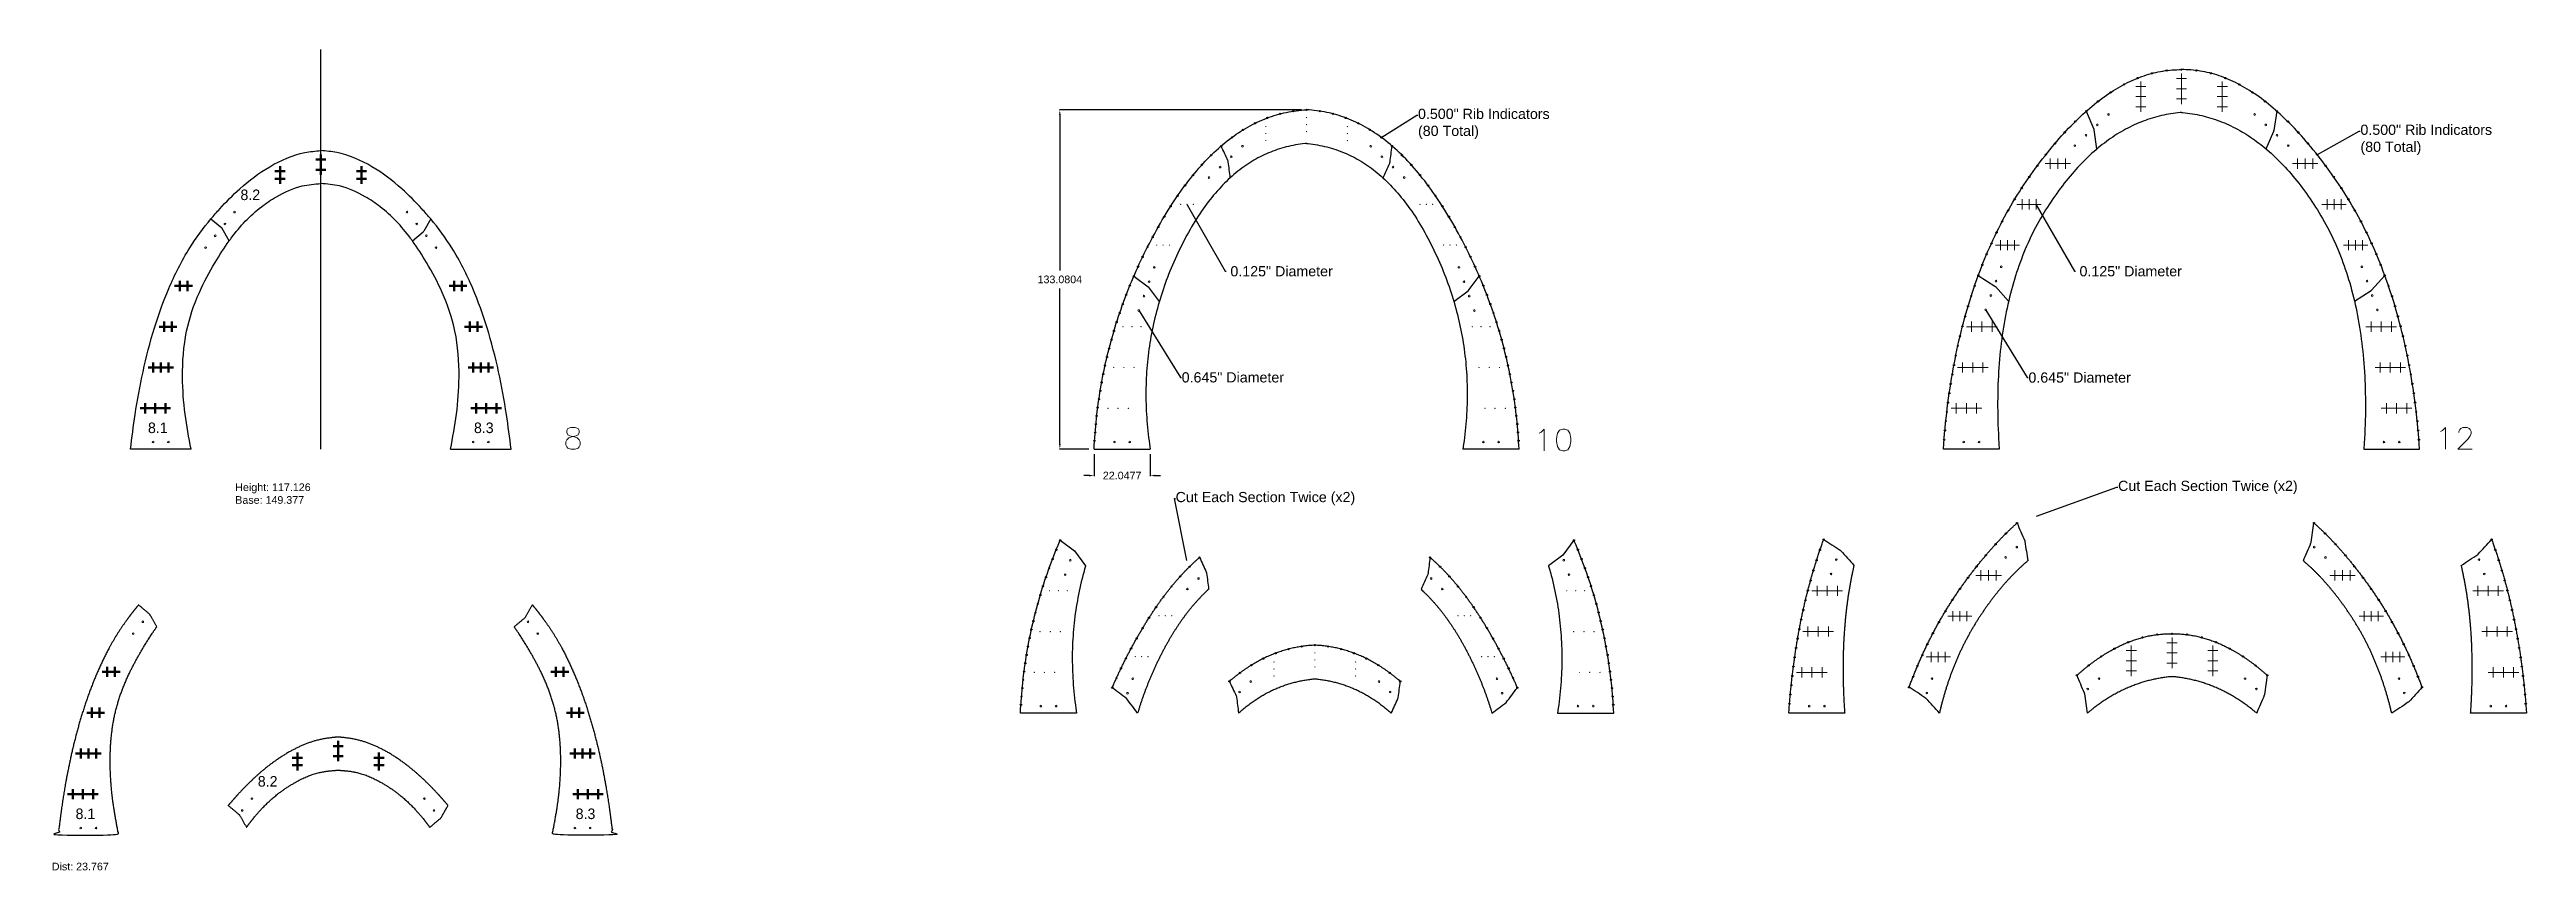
# Model space of a CAD drawing. Header units: inches. Extents: x -1683 to 11264, y -1696 to 865.
# Drawn here: x 329 to 1301, y 29 to 352 of the extents above; entities that cross this region are included whole.
import ezdxf
from ezdxf import colors
from ezdxf.entities.mleader import LeaderData, LeaderLine
from ezdxf.math import Vec2, Vec3

# ---------------------------------------------------------------- set-up
doc = ezdxf.new("R2010")
doc.units = ezdxf.units.IN
doc.header["$MEASUREMENT"] = 0
doc.header["$PDMODE"] = 2
doc.header["$PDSIZE"] = 2
for name, color, linetype, lineweight in [('Annotation', 7, 'Continuous', 9), ('Drilling', 3, 'Continuous', 13), ('Engrave', 4, 'Continuous', 50)]:
    doc.layers.add(name, color=color, linetype=linetype, lineweight=lineweight)
doc.layers.add('OLD1', color=1, linetype='Continuous')
doc.styles.get("Standard").update_dxf_attribs({"font": 'Arial.ttf'})
doc.styles.add('Tw Cen MT', font='')
doc.styles.get('Tw Cen MT').set_extended_font_data('Tw Cen MT')
doc.dimstyles.get("Standard").update_dxf_attribs({"dimtxt": 3, "dimasz": 2, "dimexe": 0.18, "dimexo": 2, "dimgap": 2, "dimtad": 0, "dimtih": 1, "dimtoh": 1, "dimdec": 4, "dimzin": 0, "dimdsep": 46, "dimtxsty": 'Standard', "dimcen": 0.09, "dimadec": 0, "dimazin": 0, "dimtfac": 1, "dimtdec": 4, "dimtofl": 0, "dimtmove": 0, "dimatfit": 3, "dimfxl": 1, "dimtolj": 1, "dimtzin": 0, "dimarcsym": 0})

msp = doc.modelspace()

# ---------------------------------------------------------------- texts
at = {"layer": 'Annotation', "color": 7, "char_height": 7, "line_spacing_factor": 0.481418, "style": 'Tw Cen MT'}
for s, insert, attachment_point in [('{\\H0.59259x;8.2}', (403.81517, 292.45286), 7), ('{\\H0.59259x;8.1}', (367.50137, 201.03068), 7), ('{\\H0.59259x;8.3}', (503.1706, 201.03068), 9), ('{\\H0.59259x;8.2}', (410.62341, 62.31752), 7), ('{\\H0.59259x;8.1}', (339.08859, 49.5844), 7), ('{\\H0.59259x;8.3}', (543.09035, 49.58441), 9)]:
    msp.add_mtext(s, dxfattribs=dict(at, insert=insert, attachment_point=attachment_point))
at = {"layer": 'Annotation', "char_height": 3, "attachment_point": 1}
for s, insert in [('Height: 117.126\\PBase: 149.377', (401.76715, 181.3517)), ('Dist: 23.767', (329.76368, 32.53165))]:
    msp.add_mtext_dynamic_manual_height_columns(s, width=45.2101633, gutter_width=1, heights=[0], dxfattribs=dict(at, insert=insert))

# ---------------------------------------------------------------- blocks, each defined once
blk = doc.blocks.new('*U2951')
at = {"layer": 'Engrave'}
blk.add_point((0, 0), dxfattribs=at)
blk = doc.blocks.new('*U2952')
at = {"layer": 'Engrave', "color": 0, "linetype": 'ByBlock', "lineweight": -2, "transparency": 16777216}
for p in [(0, 0), (4, 0), (8, 0)]:
    blk.add_blockref('*U2951', p, dxfattribs=at)
blk = doc.blocks.new('*U2953')
at = {"layer": 'Engrave'}
blk.add_point((0, 0), dxfattribs=at)
blk = doc.blocks.new('*U2954')
at = {"layer": 'Engrave', "color": 0, "linetype": 'ByBlock', "lineweight": -2, "transparency": 16777216}
for p in [(0, 0), (3, 0), (6, 0)]:
    blk.add_blockref('*U2953', p, dxfattribs=at)
blk = doc.blocks.new('*U2955')
at = {"layer": 'Engrave'}
blk.add_point((0, 0), dxfattribs=at)
blk = doc.blocks.new('*U2956')
at = {"layer": 'Engrave', "color": 0, "linetype": 'ByBlock', "lineweight": -2, "transparency": 16777216}
for p in [(0, 0), (3, 0)]:
    blk.add_blockref('*U2955', p, dxfattribs=at)
blk = doc.blocks.new('*U2957')
at = {"layer": 'Engrave'}
blk.add_point((0, 0), dxfattribs=at)
blk = doc.blocks.new('*U2958')
at = {"layer": 'Engrave', "color": 0, "linetype": 'ByBlock', "lineweight": -2, "transparency": 16777216}
for p in [(0, 0), (3, 0)]:
    blk.add_blockref('*U2957', p, dxfattribs=at)
blk = doc.blocks.new('*U2959')
at = {"layer": 'Engrave'}
blk.add_point((0, 0), dxfattribs=at)
blk = doc.blocks.new('*U2960')
at = {"layer": 'Engrave', "color": 0, "linetype": 'ByBlock', "lineweight": -2, "transparency": 16777216}
for p in [(0, 0), (4, 0)]:
    blk.add_blockref('*U2959', p, dxfattribs=at)
blk = doc.blocks.new('*U2965')
at = {"layer": 'Engrave'}
blk.add_point((0, 0), dxfattribs=at)
blk = doc.blocks.new('*U2966')
at = {"layer": 'Engrave', "color": 0, "linetype": 'ByBlock', "lineweight": -2, "transparency": 16777216}
for p in [(0, 0), (3, 0)]:
    blk.add_blockref('*U2965', p, dxfattribs=at)
blk = doc.blocks.new('*U2993')
at = {"layer": 'Engrave'}
blk.add_point((0, 0), dxfattribs=at)
blk = doc.blocks.new('*U2994')
at = {"layer": 'Engrave', "color": 0, "linetype": 'ByBlock', "lineweight": -2, "transparency": 16777216}
for p in [(0, 0), (4, 0), (8, 0)]:
    blk.add_blockref('*U2993', p, dxfattribs=at)
blk = doc.blocks.new('*U2995')
at = {"layer": 'Engrave'}
blk.add_point((0, 0), dxfattribs=at)
blk = doc.blocks.new('*U2996')
at = {"layer": 'Engrave', "color": 0, "linetype": 'ByBlock', "lineweight": -2, "transparency": 16777216}
for p in [(0, 0), (3, 0), (6, 0)]:
    blk.add_blockref('*U2995', p, dxfattribs=at)
blk = doc.blocks.new('*U2997')
at = {"layer": 'Engrave'}
blk.add_point((0, 0), dxfattribs=at)
blk = doc.blocks.new('*U2998')
at = {"layer": 'Engrave', "color": 0, "linetype": 'ByBlock', "lineweight": -2, "transparency": 16777216}
for p in [(0, 0), (3, 0)]:
    blk.add_blockref('*U2997', p, dxfattribs=at)
blk = doc.blocks.new('*U2999')
at = {"layer": 'Engrave'}
blk.add_point((0, 0), dxfattribs=at)
blk = doc.blocks.new('*U3000')
at = {"layer": 'Engrave', "color": 0, "linetype": 'ByBlock', "lineweight": -2, "transparency": 16777216}
for p in [(0, 0), (3, 0)]:
    blk.add_blockref('*U2999', p, dxfattribs=at)
blk = doc.blocks.new('*U3001')
at = {"layer": 'Engrave'}
blk.add_point((0, 0), dxfattribs=at)
blk = doc.blocks.new('*U3002')
at = {"layer": 'Engrave', "color": 0, "linetype": 'ByBlock', "lineweight": -2, "transparency": 16777216}
for p in [(0, 0), (3, 0)]:
    blk.add_blockref('*U3001', p, dxfattribs=at)
blk = doc.blocks.new('*U3034')
at = {"layer": 'Engrave'}
blk.add_point((0, 0), dxfattribs=at)
blk = doc.blocks.new('*U3035')
at = {"layer": 'Engrave', "color": 0, "linetype": 'ByBlock', "lineweight": -2, "transparency": 16777216}
for p in [(0, 0), (4, 0), (8, 0)]:
    blk.add_blockref('*U3034', p, dxfattribs=at)
blk = doc.blocks.new('*U3036')
at = {"layer": 'Engrave'}
blk.add_point((0, 0), dxfattribs=at)
blk = doc.blocks.new('*U3037')
at = {"layer": 'Engrave', "color": 0, "linetype": 'ByBlock', "lineweight": -2, "transparency": 16777216}
for p in [(0, 0), (3, 0), (6, 0)]:
    blk.add_blockref('*U3036', p, dxfattribs=at)
blk = doc.blocks.new('*U3038')
at = {"layer": 'Engrave'}
blk.add_point((0, 0), dxfattribs=at)
blk = doc.blocks.new('*U3039')
at = {"layer": 'Engrave', "color": 0, "linetype": 'ByBlock', "lineweight": -2, "transparency": 16777216}
for p in [(0, 0), (3, 0)]:
    blk.add_blockref('*U3038', p, dxfattribs=at)
blk = doc.blocks.new('*U3040')
at = {"layer": 'Engrave'}
blk.add_point((0, 0), dxfattribs=at)
blk = doc.blocks.new('*U3041')
at = {"layer": 'Engrave', "color": 0, "linetype": 'ByBlock', "lineweight": -2, "transparency": 16777216}
for p in [(0, 0), (3, 0)]:
    blk.add_blockref('*U3040', p, dxfattribs=at)
blk = doc.blocks.new('*U3045')
at = {"layer": 'Engrave'}
blk.add_point((0, 0), dxfattribs=at)
blk = doc.blocks.new('*U3046')
at = {"layer": 'Engrave', "color": 0, "linetype": 'ByBlock', "lineweight": -2, "transparency": 16777216}
for p in [(0, 0), (4, 0)]:
    blk.add_blockref('*U3045', p, dxfattribs=at)
blk = doc.blocks.new('*U3047')
at = {"layer": 'Engrave'}
blk.add_point((0, 0), dxfattribs=at)
blk = doc.blocks.new('*U3048')
at = {"layer": 'Engrave', "color": 0, "linetype": 'ByBlock', "lineweight": -2, "transparency": 16777216}
for p in [(0, 0), (3, 0)]:
    blk.add_blockref('*U3047', p, dxfattribs=at)
blk = doc.blocks.new('*U3049')
at = {"layer": 'Engrave'}
blk.add_point((0, 0), dxfattribs=at)
blk = doc.blocks.new('*U3050')
at = {"layer": 'Engrave', "color": 0, "linetype": 'ByBlock', "lineweight": -2, "transparency": 16777216}
for p in [(0, 0), (3, 0)]:
    blk.add_blockref('*U3049', p, dxfattribs=at)
blk = doc.blocks.new('*U3055')
at = {"layer": 'Engrave'}
blk.add_point((0, 0), dxfattribs=at)
blk = doc.blocks.new('*U3056')
at = {"layer": 'Engrave', "color": 0, "linetype": 'ByBlock', "lineweight": -2, "transparency": 16777216}
for p in [(0, 0), (4, 0), (8, 0)]:
    blk.add_blockref('*U3055', p, dxfattribs=at)
blk = doc.blocks.new('*U3057')
at = {"layer": 'Engrave'}
blk.add_point((0, 0), dxfattribs=at)
blk = doc.blocks.new('*U3058')
at = {"layer": 'Engrave', "color": 0, "linetype": 'ByBlock', "lineweight": -2, "transparency": 16777216}
for p in [(0, 0), (3, 0), (6, 0)]:
    blk.add_blockref('*U3057', p, dxfattribs=at)
blk = doc.blocks.new('*U3059')
at = {"layer": 'Engrave'}
blk.add_point((0, 0), dxfattribs=at)
blk = doc.blocks.new('*U3060')
at = {"layer": 'Engrave', "color": 0, "linetype": 'ByBlock', "lineweight": -2, "transparency": 16777216}
for p in [(0, 0), (3, 0)]:
    blk.add_blockref('*U3059', p, dxfattribs=at)
blk = doc.blocks.new('*U3061')
at = {"layer": 'Engrave'}
blk.add_point((0, 0), dxfattribs=at)
blk = doc.blocks.new('*U3062')
at = {"layer": 'Engrave', "color": 0, "linetype": 'ByBlock', "lineweight": -2, "transparency": 16777216}
for p in [(0, 0), (3, 0)]:
    blk.add_blockref('*U3061', p, dxfattribs=at)
blk = doc.blocks.new('*U1')
at = {"layer": 'Drilling'}
blk.add_circle((0, 0), 0.323, dxfattribs=at)
blk = doc.blocks.new('*U2')
at = {"color": 0, "linetype": 'ByBlock', "lineweight": -2, "transparency": 16777216}
for p in [(-18, 0), (-12, 0), (-6, 0), (0, 0)]:
    blk.add_blockref('*U1', p, dxfattribs=at)
blk = doc.blocks.new('*U3')
at = {"layer": 'Drilling'}
blk.add_circle((0, 0), 0.0625, dxfattribs=at)
blk = doc.blocks.new('*U4')
at = {"layer": 'Drilling', "color": 0, "linetype": 'ByBlock', "lineweight": -2, "transparency": 16777216}
for p in [(0, 0), (4, 0), (8, 0)]:
    blk.add_blockref('*U3', p, dxfattribs=at)
blk = doc.blocks.new('*U9')
at = {"layer": 'Drilling'}
blk.add_circle((0, 0), 0.323, dxfattribs=at)
blk = doc.blocks.new('*U10')
at = {"color": 0, "linetype": 'ByBlock', "lineweight": -2, "transparency": 16777216}
for p in [(-18, 0), (-12, 0), (-6, 0), (0, 0)]:
    blk.add_blockref('*U9', p, dxfattribs=at)
blk = doc.blocks.new('*U11')
at = {"layer": 'Drilling'}
blk.add_circle((0, 0), 0.0625, dxfattribs=at)
blk = doc.blocks.new('*U12')
at = {"layer": 'Drilling', "color": 0, "linetype": 'ByBlock', "lineweight": -2, "transparency": 16777216}
for p in [(0, 0), (4, 0), (8, 0)]:
    blk.add_blockref('*U11', p, dxfattribs=at)
blk = doc.blocks.new('*U13')
at = {"layer": 'Drilling'}
blk.add_circle((0, 0), 0.0625, dxfattribs=at)
blk = doc.blocks.new('*U14')
at = {"layer": 'Drilling', "color": 0, "linetype": 'ByBlock', "lineweight": -2, "transparency": 16777216}
for p in [(0, 0), (3.5, 0), (7, 0)]:
    blk.add_blockref('*U13', p, dxfattribs=at)
blk = doc.blocks.new('*U15')
at = {"layer": 'Drilling'}
blk.add_circle((0, 0), 0.0625, dxfattribs=at)
blk = doc.blocks.new('*U16')
at = {"layer": 'Drilling', "color": 0, "linetype": 'ByBlock', "lineweight": -2, "transparency": 16777216}
for p in [(0, 0), (2.5, 0), (5, 0)]:
    blk.add_blockref('*U15', p, dxfattribs=at)
blk = doc.blocks.new('*U17')
at = {"layer": 'Drilling'}
blk.add_circle((0, 0), 0.0625, dxfattribs=at)
blk = doc.blocks.new('*U18')
at = {"layer": 'Drilling', "color": 0, "linetype": 'ByBlock', "lineweight": -2, "transparency": 16777216}
for p in [(0, 0), (2.5, 0), (5, 0)]:
    blk.add_blockref('*U17', p, dxfattribs=at)
blk = doc.blocks.new('*U19')
at = {"layer": 'Drilling'}
blk.add_circle((0, 0), 0.0625, dxfattribs=at)
blk = doc.blocks.new('*U20')
at = {"layer": 'Drilling', "color": 0, "linetype": 'ByBlock', "lineweight": -2, "transparency": 16777216}
for p in [(0, 0), (2.75, 0), (5.5, 0)]:
    blk.add_blockref('*U19', p, dxfattribs=at)
blk = doc.blocks.new('*U21')
at = {"layer": 'Drilling'}
blk.add_circle((0, 0), 0.0625, dxfattribs=at)
blk = doc.blocks.new('*U22')
at = {"layer": 'Drilling', "color": 0, "linetype": 'ByBlock', "lineweight": -2, "transparency": 16777216}
for p in [(0, 0), (2.75, 0), (5.5, 0)]:
    blk.add_blockref('*U21', p, dxfattribs=at)
blk = doc.blocks.new('*U37')
at = {"layer": 'Drilling'}
blk.add_circle((0, 0), 0.323, dxfattribs=at)
blk = doc.blocks.new('*U38')
at = {"color": 0, "linetype": 'ByBlock', "lineweight": -2, "transparency": 16777216}
for p in [(-18, 0), (-12, 0), (-6, 0), (0, 0)]:
    blk.add_blockref('*U37', p, dxfattribs=at)
blk = doc.blocks.new('*U23')
at = {"layer": 'Drilling'}
blk.add_circle((0, 0), 0.0625, dxfattribs=at)
blk = doc.blocks.new('*U24')
at = {"layer": 'Drilling', "color": 0, "linetype": 'ByBlock', "lineweight": -2, "transparency": 16777216}
for p in [(0, 0), (4, 0), (8, 0)]:
    blk.add_blockref('*U23', p, dxfattribs=at)
blk = doc.blocks.new('*U25')
at = {"layer": 'Drilling'}
blk.add_circle((0, 0), 0.323, dxfattribs=at)
blk = doc.blocks.new('*U26')
at = {"color": 0, "linetype": 'ByBlock', "lineweight": -2, "transparency": 16777216}
for p in [(-18, 0), (-12, 0), (-6, 0), (0, 0)]:
    blk.add_blockref('*U25', p, dxfattribs=at)
blk = doc.blocks.new('*U27')
at = {"layer": 'Drilling'}
blk.add_circle((0, 0), 0.0625, dxfattribs=at)
blk = doc.blocks.new('*U28')
at = {"layer": 'Drilling', "color": 0, "linetype": 'ByBlock', "lineweight": -2, "transparency": 16777216}
for p in [(0, 0), (4, 0), (8, 0)]:
    blk.add_blockref('*U27', p, dxfattribs=at)
blk = doc.blocks.new('*U29')
at = {"layer": 'Drilling'}
blk.add_circle((0, 0), 0.0625, dxfattribs=at)
blk = doc.blocks.new('*U30')
at = {"layer": 'Drilling', "color": 0, "linetype": 'ByBlock', "lineweight": -2, "transparency": 16777216}
for p in [(0, 0), (3.5, 0), (7, 0)]:
    blk.add_blockref('*U29', p, dxfattribs=at)
blk = doc.blocks.new('*U31')
at = {"layer": 'Drilling'}
blk.add_circle((0, 0), 0.0625, dxfattribs=at)
blk = doc.blocks.new('*U32')
at = {"layer": 'Drilling', "color": 0, "linetype": 'ByBlock', "lineweight": -2, "transparency": 16777216}
for p in [(0, 0), (2.5, 0), (5, 0)]:
    blk.add_blockref('*U31', p, dxfattribs=at)
blk = doc.blocks.new('*U33')
at = {"layer": 'Drilling'}
blk.add_circle((0, 0), 0.0625, dxfattribs=at)
blk = doc.blocks.new('*U34')
at = {"layer": 'Drilling', "color": 0, "linetype": 'ByBlock', "lineweight": -2, "transparency": 16777216}
for p in [(0, 0), (2.5, 0), (5, 0)]:
    blk.add_blockref('*U33', p, dxfattribs=at)
blk = doc.blocks.new('*U35')
at = {"layer": 'Drilling'}
blk.add_circle((0, 0), 0.0625, dxfattribs=at)
blk = doc.blocks.new('*U36')
at = {"layer": 'Drilling', "color": 0, "linetype": 'ByBlock', "lineweight": -2, "transparency": 16777216}
for p in [(0, 0), (2.75, 0), (5.5, 0)]:
    blk.add_blockref('*U35', p, dxfattribs=at)
blk = doc.blocks.new('*U39')
at = {"layer": 'Drilling'}
blk.add_circle((0, 0), 0.0625, dxfattribs=at)
blk = doc.blocks.new('*U40')
at = {"layer": 'Drilling', "color": 0, "linetype": 'ByBlock', "lineweight": -2, "transparency": 16777216}
for p in [(0, 0), (4, 0), (8, 0)]:
    blk.add_blockref('*U39', p, dxfattribs=at)
blk = doc.blocks.new('*U41')
at = {"layer": 'Drilling'}
blk.add_circle((0, 0), 0.0625, dxfattribs=at)
blk = doc.blocks.new('*U42')
at = {"layer": 'Drilling', "color": 0, "linetype": 'ByBlock', "lineweight": -2, "transparency": 16777216}
for p in [(0, 0), (4, 0), (8, 0)]:
    blk.add_blockref('*U41', p, dxfattribs=at)
blk = doc.blocks.new('*U43')
at = {"layer": 'Drilling'}
blk.add_circle((0, 0), 0.0625, dxfattribs=at)
blk = doc.blocks.new('*U44')
at = {"layer": 'Drilling', "color": 0, "linetype": 'ByBlock', "lineweight": -2, "transparency": 16777216}
for p in [(0, 0), (3.5, 0), (7, 0)]:
    blk.add_blockref('*U43', p, dxfattribs=at)
blk = doc.blocks.new('*U45')
at = {"layer": 'Drilling'}
blk.add_circle((0, 0), 0.0625, dxfattribs=at)
blk = doc.blocks.new('*U46')
at = {"layer": 'Drilling', "color": 0, "linetype": 'ByBlock', "lineweight": -2, "transparency": 16777216}
for p in [(0, 0), (2.75, 0), (5.5, 0)]:
    blk.add_blockref('*U45', p, dxfattribs=at)
blk = doc.blocks.new('*U47')
at = {"layer": 'Drilling'}
blk.add_circle((0, 0), 0.0625, dxfattribs=at)
blk = doc.blocks.new('*U48')
at = {"layer": 'Drilling', "color": 0, "linetype": 'ByBlock', "lineweight": -2, "transparency": 16777216}
for p in [(0, 0), (2.75, 0), (5.5, 0)]:
    blk.add_blockref('*U47', p, dxfattribs=at)
blk = doc.blocks.new('*U49')
at = {"layer": 'Drilling'}
blk.add_circle((0, 0), 0.0625, dxfattribs=at)
blk = doc.blocks.new('*U50')
at = {"layer": 'Drilling', "color": 0, "linetype": 'ByBlock', "lineweight": -2, "transparency": 16777216}
for p in [(0, 0), (2.75, 0), (5.5, 0)]:
    blk.add_blockref('*U49', p, dxfattribs=at)
blk = doc.blocks.new('*U51')
at = {"layer": 'Drilling'}
blk.add_circle((0, 0), 0.0625, dxfattribs=at)
blk = doc.blocks.new('*U52')
at = {"layer": 'Drilling', "color": 0, "linetype": 'ByBlock', "lineweight": -2, "transparency": 16777216}
for p in [(0, 0), (2.5, 0), (5, 0)]:
    blk.add_blockref('*U51', p, dxfattribs=at)
blk = doc.blocks.new('*U53')
at = {"layer": 'Drilling'}
blk.add_circle((0, 0), 0.0625, dxfattribs=at)
blk = doc.blocks.new('*U54')
at = {"layer": 'Drilling', "color": 0, "linetype": 'ByBlock', "lineweight": -2, "transparency": 16777216}
for p in [(0, 0), (2.5, 0), (5, 0)]:
    blk.add_blockref('*U53', p, dxfattribs=at)
blk = doc.blocks.new('*U55')
at = {"layer": 'Drilling'}
blk.add_circle((0, 0), 0.0625, dxfattribs=at)
blk = doc.blocks.new('*U56')
at = {"layer": 'Drilling', "color": 0, "linetype": 'ByBlock', "lineweight": -2, "transparency": 16777216}
for p in [(0, 0), (4, 0), (8, 0)]:
    blk.add_blockref('*U55', p, dxfattribs=at)
blk = doc.blocks.new('*U57')
at = {"layer": 'Drilling'}
blk.add_circle((0, 0), 0.0625, dxfattribs=at)
blk = doc.blocks.new('*U58')
at = {"layer": 'Drilling', "color": 0, "linetype": 'ByBlock', "lineweight": -2, "transparency": 16777216}
for p in [(0, 0), (4, 0), (8, 0)]:
    blk.add_blockref('*U57', p, dxfattribs=at)
blk = doc.blocks.new('*U59')
at = {"layer": 'Drilling'}
blk.add_circle((0, 0), 0.0625, dxfattribs=at)
blk = doc.blocks.new('*U60')
at = {"layer": 'Drilling', "color": 0, "linetype": 'ByBlock', "lineweight": -2, "transparency": 16777216}
for p in [(0, 0), (3.5, 0), (7, 0)]:
    blk.add_blockref('*U59', p, dxfattribs=at)
blk = doc.blocks.new('*U64')
at = {"layer": 'Drilling'}
blk.add_point((0, 0), dxfattribs=at)
blk = doc.blocks.new('*U65')
at = {"layer": 'Drilling', "color": 0, "linetype": 'ByBlock', "lineweight": -2, "transparency": 16777216}
for p in [(0, 0), (4, 0), (8, 0)]:
    blk.add_blockref('*U64', p, dxfattribs=at)
blk = doc.blocks.new('*U66')
at = {"layer": 'Drilling'}
blk.add_point((0, 0), dxfattribs=at)
blk = doc.blocks.new('*U67')
at = {"layer": 'Drilling', "color": 0, "linetype": 'ByBlock', "lineweight": -2, "transparency": 16777216}
for p in [(0, 0), (4, 0), (8, 0)]:
    blk.add_blockref('*U66', p, dxfattribs=at)
blk = doc.blocks.new('*U68')
at = {"layer": 'Drilling'}
blk.add_point((0, 0), dxfattribs=at)
blk = doc.blocks.new('*U69')
at = {"layer": 'Drilling', "color": 0, "linetype": 'ByBlock', "lineweight": -2, "transparency": 16777216}
for p in [(0, 0), (4, 0), (8, 0)]:
    blk.add_blockref('*U68', p, dxfattribs=at)
blk = doc.blocks.new('*U70')
at = {"layer": 'Drilling'}
blk.add_point((0, 0), dxfattribs=at)
blk = doc.blocks.new('*U71')
at = {"layer": 'Drilling', "color": 0, "linetype": 'ByBlock', "lineweight": -2, "transparency": 16777216}
for p in [(0, 0), (2.75, 0), (5.5, 0)]:
    blk.add_blockref('*U70', p, dxfattribs=at)
blk = doc.blocks.new('*U72')
at = {"layer": 'Drilling'}
blk.add_point((0, 0), dxfattribs=at)
blk = doc.blocks.new('*U73')
at = {"layer": 'Drilling', "color": 0, "linetype": 'ByBlock', "lineweight": -2, "transparency": 16777216}
for p in [(0, 0), (2.75, 0), (5.5, 0)]:
    blk.add_blockref('*U72', p, dxfattribs=at)
blk = doc.blocks.new('*U74')
at = {"layer": 'Drilling'}
blk.add_point((0, 0), dxfattribs=at)
blk = doc.blocks.new('*U75')
at = {"layer": 'Drilling', "color": 0, "linetype": 'ByBlock', "lineweight": -2, "transparency": 16777216}
for p in [(0, 0), (3, 0), (6, 0)]:
    blk.add_blockref('*U74', p, dxfattribs=at)
blk = doc.blocks.new('*U76')
at = {"layer": 'Drilling'}
blk.add_point((0, 0), dxfattribs=at)
blk = doc.blocks.new('*U77')
at = {"layer": 'Drilling', "color": 0, "linetype": 'ByBlock', "lineweight": -2, "transparency": 16777216}
for p in [(0, 0), (4, 0), (8, 0)]:
    blk.add_blockref('*U76', p, dxfattribs=at)
blk = doc.blocks.new('*U78')
at = {"layer": 'Drilling'}
blk.add_point((0, 0), dxfattribs=at)
blk = doc.blocks.new('*U79')
at = {"layer": 'Drilling', "color": 0, "linetype": 'ByBlock', "lineweight": -2, "transparency": 16777216}
for p in [(0, 0), (4, 0), (8, 0)]:
    blk.add_blockref('*U78', p, dxfattribs=at)
blk = doc.blocks.new('*U80')
at = {"layer": 'Drilling'}
blk.add_point((0, 0), dxfattribs=at)
blk = doc.blocks.new('*U81')
at = {"layer": 'Drilling', "color": 0, "linetype": 'ByBlock', "lineweight": -2, "transparency": 16777216}
for p in [(0, 0), (4, 0), (8, 0)]:
    blk.add_blockref('*U80', p, dxfattribs=at)
blk = doc.blocks.new('*U82')
at = {"layer": 'Drilling'}
blk.add_point((0, 0), dxfattribs=at)
blk = doc.blocks.new('*U83')
at = {"layer": 'Drilling', "color": 0, "linetype": 'ByBlock', "lineweight": -2, "transparency": 16777216}
for p in [(0, 0), (4, 0), (8, 0)]:
    blk.add_blockref('*U82', p, dxfattribs=at)
blk = doc.blocks.new('*U84')
at = {"layer": 'Drilling'}
blk.add_point((0, 0), dxfattribs=at)
blk = doc.blocks.new('*U85')
at = {"layer": 'Drilling', "color": 0, "linetype": 'ByBlock', "lineweight": -2, "transparency": 16777216}
for p in [(0, 0), (4, 0), (8, 0)]:
    blk.add_blockref('*U84', p, dxfattribs=at)
blk = doc.blocks.new('*U86')
at = {"layer": 'Drilling'}
blk.add_point((0, 0), dxfattribs=at)
blk = doc.blocks.new('*U87')
at = {"layer": 'Drilling', "color": 0, "linetype": 'ByBlock', "lineweight": -2, "transparency": 16777216}
for p in [(0, 0), (2.75, 0), (5.5, 0)]:
    blk.add_blockref('*U86', p, dxfattribs=at)
blk = doc.blocks.new('*U88')
at = {"layer": 'Drilling'}
blk.add_point((0, 0), dxfattribs=at)
blk = doc.blocks.new('*U89')
at = {"layer": 'Drilling', "color": 0, "linetype": 'ByBlock', "lineweight": -2, "transparency": 16777216}
for p in [(0, 0), (2.75, 0), (5.5, 0)]:
    blk.add_blockref('*U88', p, dxfattribs=at)
blk = doc.blocks.new('*U90')
at = {"layer": 'Drilling'}
blk.add_point((0, 0), dxfattribs=at)
blk = doc.blocks.new('*U91')
at = {"layer": 'Drilling', "color": 0, "linetype": 'ByBlock', "lineweight": -2, "transparency": 16777216}
for p in [(0, 0), (3, 0), (6, 0)]:
    blk.add_blockref('*U90', p, dxfattribs=at)
blk = doc.blocks.new('*U92')
at = {"layer": 'Drilling'}
blk.add_point((0, 0), dxfattribs=at)
blk = doc.blocks.new('*U93')
at = {"layer": 'Drilling', "color": 0, "linetype": 'ByBlock', "lineweight": -2, "transparency": 16777216}
for p in [(0, 0), (4, 0), (8, 0)]:
    blk.add_blockref('*U92', p, dxfattribs=at)
blk = doc.blocks.new('*U94')
at = {"layer": 'Drilling'}
blk.add_point((0, 0), dxfattribs=at)
blk = doc.blocks.new('*U95')
at = {"layer": 'Drilling', "color": 0, "linetype": 'ByBlock', "lineweight": -2, "transparency": 16777216}
for p in [(0, 0), (4, 0), (8, 0)]:
    blk.add_blockref('*U94', p, dxfattribs=at)
blk = doc.blocks.new('*U96')
at = {"layer": 'Drilling'}
blk.add_point((0, 0), dxfattribs=at)
blk = doc.blocks.new('*U97')
at = {"layer": 'Drilling', "color": 0, "linetype": 'ByBlock', "lineweight": -2, "transparency": 16777216}
for p in [(0, 0), (4, 0), (8, 0)]:
    blk.add_blockref('*U96', p, dxfattribs=at)
blk = doc.blocks.new('*U98')
at = {"layer": 'Drilling'}
blk.add_point((0, 0), dxfattribs=at)
blk = doc.blocks.new('*U99')
at = {"layer": 'Drilling', "color": 0, "linetype": 'ByBlock', "lineweight": -2, "transparency": 16777216}
for p in [(0, 0), (4, 0), (8, 0)]:
    blk.add_blockref('*U98', p, dxfattribs=at)
blk = doc.blocks.new('*U100')
at = {"layer": 'Drilling'}
blk.add_point((0, 0), dxfattribs=at)
blk = doc.blocks.new('*U101')
at = {"layer": 'Drilling', "color": 0, "linetype": 'ByBlock', "lineweight": -2, "transparency": 16777216}
for p in [(0, 0), (2.75, 0), (5.5, 0)]:
    blk.add_blockref('*U100', p, dxfattribs=at)
blk = doc.blocks.new('*U102')
at = {"layer": 'Drilling'}
blk.add_point((0, 0), dxfattribs=at)
blk = doc.blocks.new('*U103')
at = {"layer": 'Drilling', "color": 0, "linetype": 'ByBlock', "lineweight": -2, "transparency": 16777216}
for p in [(0, 0), (2.75, 0), (5.5, 0)]:
    blk.add_blockref('*U102', p, dxfattribs=at)
blk = doc.blocks.new('*U104')
at = {"layer": 'Drilling'}
blk.add_point((0, 0), dxfattribs=at)
blk = doc.blocks.new('*U105')
at = {"layer": 'Drilling', "color": 0, "linetype": 'ByBlock', "lineweight": -2, "transparency": 16777216}
for p in [(0, 0), (3, 0), (6, 0)]:
    blk.add_blockref('*U104', p, dxfattribs=at)
blk = doc.blocks.new('*U106')
at = {"layer": 'Drilling'}
blk.add_point((0, 0), dxfattribs=at)
blk = doc.blocks.new('*U107')
at = {"layer": 'Drilling', "color": 0, "linetype": 'ByBlock', "lineweight": -2, "transparency": 16777216}
for p in [(0, 0), (4, 0), (8, 0)]:
    blk.add_blockref('*U106', p, dxfattribs=at)
blk = doc.blocks.new('*U108')
at = {"layer": 'Drilling'}
blk.add_point((0, 0), dxfattribs=at)
blk = doc.blocks.new('*U109')
at = {"layer": 'Drilling', "color": 0, "linetype": 'ByBlock', "lineweight": -2, "transparency": 16777216}
for p in [(0, 0), (4, 0), (8, 0)]:
    blk.add_blockref('*U108', p, dxfattribs=at)
blk = doc.blocks.new('*U110')
at = {"layer": 'Drilling'}
blk.add_point((0, 0), dxfattribs=at)
blk = doc.blocks.new('*U111')
at = {"layer": 'Drilling', "color": 0, "linetype": 'ByBlock', "lineweight": -2, "transparency": 16777216}
for p in [(0, 0), (4, 0), (8, 0)]:
    blk.add_blockref('*U110', p, dxfattribs=at)
blk = doc.blocks.new('*U112')
at = {"layer": 'Drilling'}
blk.add_point((0, 0), dxfattribs=at)
blk = doc.blocks.new('*U113')
at = {"layer": 'Drilling', "color": 0, "linetype": 'ByBlock', "lineweight": -2, "transparency": 16777216}
for p in [(0, 0), (2.75, 0), (5.5, 0)]:
    blk.add_blockref('*U112', p, dxfattribs=at)
blk = doc.blocks.new('*U114')
at = {"layer": 'Drilling'}
blk.add_point((0, 0), dxfattribs=at)
blk = doc.blocks.new('*U115')
at = {"layer": 'Drilling', "color": 0, "linetype": 'ByBlock', "lineweight": -2, "transparency": 16777216}
for p in [(0, 0), (2.75, 0), (5.5, 0)]:
    blk.add_blockref('*U114', p, dxfattribs=at)
blk = doc.blocks.new('*U116')
at = {"layer": 'Drilling'}
blk.add_point((0, 0), dxfattribs=at)
blk = doc.blocks.new('*U117')
at = {"layer": 'Drilling', "color": 0, "linetype": 'ByBlock', "lineweight": -2, "transparency": 16777216}
for p in [(0, 0), (3, 0), (6, 0)]:
    blk.add_blockref('*U116', p, dxfattribs=at)
blk = doc.blocks.new('*U118')
at = {"layer": 'Drilling'}
blk.add_point((0, 0), dxfattribs=at)
blk = doc.blocks.new('*U119')
at = {"layer": 'Drilling', "color": 0, "linetype": 'ByBlock', "lineweight": -2, "transparency": 16777216}
for p in [(0, 0), (4, 0), (8, 0)]:
    blk.add_blockref('*U118', p, dxfattribs=at)
blk = doc.blocks.new('*U120')
at = {"layer": 'Drilling'}
blk.add_point((0, 0), dxfattribs=at)
blk = doc.blocks.new('*U121')
at = {"layer": 'Drilling', "color": 0, "linetype": 'ByBlock', "lineweight": -2, "transparency": 16777216}
for p in [(0, 0), (4, 0), (8, 0)]:
    blk.add_blockref('*U120', p, dxfattribs=at)
blk = doc.blocks.new('*U122')
at = {"layer": 'Drilling'}
blk.add_point((0, 0), dxfattribs=at)
blk = doc.blocks.new('*U123')
at = {"layer": 'Drilling', "color": 0, "linetype": 'ByBlock', "lineweight": -2, "transparency": 16777216}
for p in [(0, 0), (4, 0), (8, 0)]:
    blk.add_blockref('*U122', p, dxfattribs=at)
blk = doc.blocks.new('*U306')
at = {"layer": 'Drilling'}
blk.add_circle((0, 0), 0.0625, dxfattribs=at)
blk = doc.blocks.new('*U307')
at = {"layer": 'Drilling', "color": 0, "linetype": 'ByBlock', "lineweight": -2, "transparency": 16777216}
for p in [(0, 0), (2.5, 0), (5, 0)]:
    blk.add_blockref('*U306', p, dxfattribs=at)
blk = doc.blocks.new('*U308')
at = {"layer": 'Drilling'}
blk.add_circle((0, 0), 0.0625, dxfattribs=at)
blk = doc.blocks.new('*U309')
at = {"layer": 'Drilling', "color": 0, "linetype": 'ByBlock', "lineweight": -2, "transparency": 16777216}
for p in [(0, 0), (2.5, 0), (5, 0)]:
    blk.add_blockref('*U308', p, dxfattribs=at)
blk = doc.blocks.new('*D310')
at = {"layer": 'Annotation', "color": 0, "lineweight": -2, "transparency": 16777216}
for p, q in [((738.84, 192.84), (738.84, 184.24)), ((760.89, 192.84), (760.89, 184.24)), ((736.84, 184.42), (734.84, 184.42)), ((762.89, 184.42), (764.89, 184.42))]:
    blk.add_line(p, q, dxfattribs=at)
at = {"layer": 'Annotation', "color": 0, "transparency": 16777216}
for points in [[(736.84, 184.76), (736.84, 184.09), (738.84, 184.42)], [(762.89, 184.76), (762.89, 184.09), (760.89, 184.42)]]:
    blk.add_solid(points, dxfattribs=at)
at = {"layer": 'Defpoints', "color": 0, "transparency": 16777216}
for p in [(738.84, 194.84), (760.89, 194.84), (760.89, 184.42)]:
    blk.add_point(p, dxfattribs=at)
at = {"layer": 'Annotation', "color": 0, "transparency": 16777216, "insert": (749.87, 184.42), "char_height": 3, "attachment_point": 5}
blk.add_mtext('\\A1;22.0477', dxfattribs=at)
blk = doc.blocks.new('*D311')
at = {"layer": 'Annotation', "color": 0, "lineweight": -2, "transparency": 16777216}
for p, q in [((820.25, 327.92), (725.23, 327.92)), ((725.41, 325.92), (725.41, 264.9)), ((725.41, 196.84), (725.41, 257.86)), ((736.84, 194.84), (725.23, 194.84))]:
    blk.add_line(p, q, dxfattribs=at)
at = {"layer": 'Annotation', "color": 0, "transparency": 16777216}
for points in [[(725.08, 325.92), (725.74, 325.92), (725.41, 327.92)], [(725.08, 196.84), (725.74, 196.84), (725.41, 194.84)]]:
    blk.add_solid(points, dxfattribs=at)
at = {"layer": 'Defpoints', "color": 0, "transparency": 16777216}
for p in [(725.41, 327.92), (822.25, 327.92), (738.84, 194.84)]:
    blk.add_point(p, dxfattribs=at)
at = {"layer": 'Annotation', "color": 0, "transparency": 16777216, "insert": (725.41, 261.38), "char_height": 3, "attachment_point": 5}
blk.add_mtext('\\A1;133.0804', dxfattribs=at)

# ---------------------------------------------------------------- dimensions: what is measured, and where the dimension line sits
at = {"layer": 'Annotation'}
dim = msp.add_linear_dim(base=(725.4101, 327.91806), p1=(738.84404, 194.83765), p2=(822.25441, 327.91806), angle=90, dimstyle='Standard', dxfattribs=at)
dim.commit()
dim.dimension.update_dxf_attribs({"geometry": '*D311', "text_midpoint": (725.4101, 261.37785)})
dim = msp.add_linear_dim(base=(760.89174, 184.42307), p1=(738.84404, 194.83765), p2=(760.89174, 194.83765), dimstyle='Standard', dxfattribs=at)
dim.commit()
dim.dimension.update_dxf_attribs({"geometry": '*D310', "text_midpoint": (749.86789, 184.42307)})

# ---------------------------------------------------------------- linework, layer by layer
for p, q in [((435.33598, 194.83787), (435.33598, 351.57774)), ((1128.29466, 327.39499), (1131.31872, 320.38901)), ((1203.03548, 327.42089), (1201.94865, 319.85061)), ((1132.47728, 312.56453), (1131.39045, 320.13482)), ((1198.88212, 312.56453), (1201.87883, 319.60088)), ((392.20521, 285.11185), (396.43239, 281.59237)), ((478.46676, 285.11185), (475.74881, 280.32974)), ((399.37989, 276.53588), (396.66194, 281.31799)), ((471.29208, 276.53588), (475.51926, 280.05536)), ((1085.91143, 262.96619), (1092.40179, 258.72718)), ((1245.46044, 262.93279), (1240.24309, 257.21584)), ((1097.79849, 252.81367), (1092.59636, 258.561)), ((1233.56091, 252.81367), (1240.05127, 257.05268)), ((384.41402, 194.83787), (360.64746, 194.83787)), ((486.25795, 194.83787), (510.0245, 194.83787)), ((738.84404, 194.83765), (760.89174, 194.83765)), ((905.66478, 194.83765), (883.61708, 194.83765)), ((1094.146, 194.83765), (1072.22002, 194.83765)), ((1237.2134, 194.83765), (1259.06534, 194.83765))]:
    msp.add_line(p, q)
for points in [[(1072.22002, 194.83765), (1072.3681, 196.88986), (1072.52848, 198.9303), (1072.70118, 200.95898), (1072.88619, 202.97589), (1073.08352, 204.98104), (1073.29316, 206.97442), (1073.51511, 208.95603), (1073.74937, 210.92587), (1073.99595, 212.88395), (1074.25483, 214.83026), (1074.52603, 216.76481), (1074.80955, 218.68758), (1075.10537, 220.59859), (1075.41351, 222.49784), (1075.73396, 224.38532), (1076.06673, 226.26103), (1076.4118, 228.12497), (1076.76919, 229.97714), (1077.13889, 231.81755), (1077.52091, 233.6462), (1077.91523, 235.46307), (1078.32187, 237.26818), (1078.74082, 239.06152), (1079.17209, 240.8431), (1079.61566, 242.61291), (1080.07155, 244.37095), (1080.53975, 246.11722), (1081.02027, 247.85173), (1081.51309, 249.57447), (1082.01823, 251.28545), (1082.53569, 252.98465), (1083.06545, 254.67209), (1083.60753, 256.34777), (1084.16192, 258.01167), (1084.72862, 259.66381), (1085.30763, 261.30419), (1085.89896, 262.93279), (1086.5026, 264.54963), (1087.11856, 266.15471), (1087.74682, 267.74801), (1088.3874, 269.32955), (1089.04029, 270.89932), (1089.70549, 272.45733), (1090.38301, 274.00357), (1091.07283, 275.53804), (1091.77498, 277.06074), (1092.48943, 278.57168), (1093.21619, 280.07085), (1093.95527, 281.55826), (1094.70666, 283.0339), (1095.47037, 284.49777), (1096.24638, 285.94987), (1097.03471, 287.39021), (1097.83535, 288.81878), (1098.64831, 290.23558), (1099.47357, 291.64062), (1100.31115, 293.03389), (1101.16104, 294.41539), (1102.02325, 295.78513), (1102.89777, 297.14309), (1103.78459, 298.4893), (1104.68374, 299.82373), (1105.59519, 301.1464), (1106.51896, 302.4573), (1107.44879, 303.752), (1108.37846, 305.02604), (1109.30794, 306.27944), (1110.23726, 307.51219), (1111.1664, 308.72428), (1112.09536, 309.91573), (1113.02415, 311.08653), (1113.95276, 312.23668), (1114.8812, 313.36618), (1115.80947, 314.47503), (1116.73756, 315.56324), (1117.66547, 316.63079), (1118.59321, 317.67769), (1119.52078, 318.70395), (1120.44817, 319.70955), (1121.37539, 320.69451), (1122.30243, 321.65881), (1123.2293, 322.60247), (1124.15599, 323.52548), (1125.08251, 324.42783), (1126.00885, 325.30954), (1126.93502, 326.1706), (1127.86101, 327.01101), (1128.78683, 327.83077), (1129.71248, 328.62989), (1130.63795, 329.40835), (1131.56324, 330.16616), (1132.48836, 330.90332), (1133.41331, 331.61984), (1134.33808, 332.3157), (1135.26268, 332.99092), (1136.1871, 333.64549), (1137.11134, 334.2794), (1138.03542, 334.89267), (1138.95931, 335.48529), (1139.88304, 336.05726), (1140.80659, 336.60858), (1141.72996, 337.13925), (1142.65316, 337.64927), (1143.57618, 338.13864), (1144.49903, 338.60736), (1145.42171, 339.05544), (1146.34421, 339.48286), (1147.26653, 339.88964), (1148.18869, 340.27576), (1149.11066, 340.64124), (1150.03246, 340.98606), (1150.95409, 341.31024), (1151.87554, 341.61377), (1152.79682, 341.89665), (1153.71792, 342.15888), (1154.63885, 342.40046), (1155.55961, 342.62139), (1156.48018, 342.82167), (1157.40059, 343.0013), (1158.32082, 343.16028), (1159.24087, 343.29862), (1160.16075, 343.4163), (1161.08046, 343.51334), (1161.99999, 343.58972), (1162.91935, 343.64546), (1163.83853, 343.68055), (1164.75753, 343.69498), (1165.6797, 343.68877)], [(1259.13938, 194.83765), (1258.99131, 196.88986), (1258.83092, 198.9303), (1258.65822, 200.95898), (1258.47321, 202.97589), (1258.27588, 204.98104), (1258.06624, 206.97442), (1257.84429, 208.95603), (1257.61003, 210.92587), (1257.36345, 212.88395), (1257.10457, 214.83026), (1256.83337, 216.76481), (1256.54985, 218.68758), (1256.25403, 220.59859), (1255.94589, 222.49784), (1255.62544, 224.38532), (1255.29267, 226.26103), (1254.9476, 228.12497), (1254.59021, 229.97714), (1254.22051, 231.81755), (1253.8385, 233.6462), (1253.44417, 235.46307), (1253.03753, 237.26818), (1252.61858, 239.06152), (1252.18732, 240.8431), (1251.74374, 242.61291), (1251.28785, 244.37095), (1250.81965, 246.11722), (1250.33913, 247.85173), (1249.84631, 249.57447), (1249.34117, 251.28545), (1248.82371, 252.98465), (1248.29395, 254.67209), (1247.75187, 256.34777), (1247.19748, 258.01167), (1246.63078, 259.66381), (1246.05177, 261.30419), (1245.46044, 262.93279), (1244.8568, 264.54963), (1244.24085, 266.15471), (1243.61258, 267.74801), (1242.972, 269.32955), (1242.31911, 270.89932), (1241.65391, 272.45733), (1240.97639, 274.00357), (1240.28657, 275.53804), (1239.58443, 277.06074), (1238.86997, 278.57168), (1238.14321, 280.07085), (1237.40413, 281.55826), (1236.65274, 283.0339), (1235.88903, 284.49777), (1235.11302, 285.94987), (1234.32469, 287.39021), (1233.52405, 288.81878), (1232.71109, 290.23558), (1231.88583, 291.64062), (1231.04825, 293.03389), (1230.19836, 294.41539), (1229.33615, 295.78513), (1228.46164, 297.14309), (1227.57481, 298.4893), (1226.67566, 299.82373), (1225.76421, 301.1464), (1224.84044, 302.4573), (1223.91061, 303.752), (1222.98094, 305.02604), (1222.05146, 306.27944), (1221.12214, 307.51219), (1220.19301, 308.72428), (1219.26404, 309.91573), (1218.33525, 311.08653), (1217.40664, 312.23668), (1216.4782, 313.36618), (1215.54993, 314.47503), (1214.62184, 315.56324), (1213.69393, 316.63079), (1212.76619, 317.67769), (1211.83862, 318.70395), (1210.91123, 319.70955), (1209.98401, 320.69451), (1209.05697, 321.65881), (1208.13011, 322.60247), (1207.20341, 323.52548), (1206.27689, 324.42783), (1205.35055, 325.30954), (1204.42438, 326.1706), (1203.49839, 327.01101), (1202.57257, 327.83077), (1201.64692, 328.62989), (1200.72145, 329.40835), (1199.79616, 330.16616), (1198.87104, 330.90332), (1197.94609, 331.61984), (1197.02132, 332.3157), (1196.09673, 332.99092), (1195.1723, 333.64549), (1194.24806, 334.2794), (1193.32398, 334.89267), (1192.40009, 335.48529), (1191.47636, 336.05726), (1190.55281, 336.60858), (1189.62944, 337.13925), (1188.70624, 337.64927), (1187.78322, 338.13864), (1186.86037, 338.60736), (1185.93769, 339.05544), (1185.01519, 339.48286), (1184.09287, 339.88964), (1183.17072, 340.27576), (1182.24874, 340.64124), (1181.32694, 340.98606), (1180.40531, 341.31024), (1179.48386, 341.61377), (1178.56258, 341.89665), (1177.64148, 342.15888), (1176.72055, 342.40046), (1175.7998, 342.62139), (1174.87922, 342.82167), (1173.95881, 343.0013), (1173.03858, 343.16028), (1172.11853, 343.29862), (1171.19865, 343.4163), (1170.27894, 343.51334), (1169.35941, 343.58972), (1168.44006, 343.64546), (1167.52087, 343.68055), (1166.60187, 343.69498), (1165.6797, 343.68877)], [(738.84404, 194.83765), (738.92262, 196.33936), (739.012, 197.83799), (739.11217, 199.33351), (739.22313, 200.82594), (739.34488, 202.31527), (739.47742, 203.8015), (739.62075, 205.28463), (739.77487, 206.76467), (739.93978, 208.2416), (740.11549, 209.71545), (740.30199, 211.18619), (740.49927, 212.65383), (740.70735, 214.11838), (740.92622, 215.57983), (741.15588, 217.03818), (741.39634, 218.49344), (741.64758, 219.94559), (741.90961, 221.39465), (742.18244, 222.84062), (742.46606, 224.28348), (742.76046, 225.72325), (743.06566, 227.15991), (743.38165, 228.59349), (743.70843, 230.02396), (744.04601, 231.45133), (744.39437, 232.87561), (744.75352, 234.29679), (745.12347, 235.71488), (745.50421, 237.12986), (745.89574, 238.54175), (746.29805, 239.95054), (746.71116, 241.35623), (747.13507, 242.75883), (747.56976, 244.15832), (748.01524, 245.55472), (748.47152, 246.94802), (748.93858, 248.33823), (749.41644, 249.72533), (749.90509, 251.10934), (750.40453, 252.49025), (750.91476, 253.86807), (751.43578, 255.24278), (751.9676, 256.6144), (752.5102, 257.98292), (753.06359, 259.34834), (753.62778, 260.71067), (754.20276, 262.06989), (754.78853, 263.42602), (755.38509, 264.77906), (755.99244, 266.12899), (756.61058, 267.47583), (757.23951, 268.81957), (757.87924, 270.16021), (758.52975, 271.49775), (759.19106, 272.8322), (759.86316, 274.16355), (760.54605, 275.4918), (761.23973, 276.81695), (761.9442, 278.13901), (762.65946, 279.45796), (763.38552, 280.77382), (764.12236, 282.08659), (764.87, 283.39625), (765.62842, 284.70282), (766.39413, 285.998), (767.16359, 287.2735), (767.9368, 288.52931), (768.71378, 289.76545), (769.49451, 290.98191), (770.279, 292.17868), (771.06725, 293.35578), (771.85925, 294.51319), (772.65501, 295.65093), (773.45453, 296.76898), (774.25781, 297.86735), (775.06484, 298.94605), (775.87563, 300.00506), (776.69018, 301.04439), (777.50849, 302.06404), (778.33055, 303.06401), (779.15638, 304.0443), (779.98596, 305.0049), (780.81929, 305.94583), (781.65639, 306.86708), (782.49724, 307.76864), (783.34185, 308.65053), (784.19021, 309.51273), (785.04234, 310.35526), (785.89822, 311.1781), (786.75786, 311.98126), (787.62125, 312.76474), (788.48841, 313.52855), (789.35932, 314.27267), (790.23399, 314.99711), (791.11241, 315.70187), (791.9946, 316.38694), (792.88054, 317.05234), (793.77024, 317.69806), (794.66369, 318.3241), (795.56091, 318.93045), (796.46188, 319.51713), (797.36661, 320.08412), (798.27509, 320.63143), (799.18734, 321.15907), (800.10334, 321.66702), (801.02309, 322.15529), (801.94661, 322.62388), (802.87388, 323.07279), (803.80491, 323.50202), (804.7397, 323.91157), (805.67825, 324.30144), (806.62055, 324.67163), (807.56661, 325.02213), (808.51643, 325.35296), (809.47001, 325.66411), (810.42734, 325.95557), (811.38843, 326.22736), (812.35328, 326.47946), (813.32188, 326.71188), (814.29425, 326.92463), (815.27037, 327.11769), (816.25024, 327.29107), (817.23388, 327.44477), (818.22127, 327.57879), (819.21242, 327.69313), (820.20733, 327.78779), (821.206, 327.86276), (822.25441, 327.91806)], [(905.66478, 194.83765), (905.58619, 196.33936), (905.49682, 197.83799), (905.39665, 199.33351), (905.28569, 200.82594), (905.16394, 202.31527), (905.0314, 203.8015), (904.88807, 205.28463), (904.73395, 206.76467), (904.56903, 208.2416), (904.39333, 209.71545), (904.20683, 211.18619), (904.00954, 212.65383), (903.80146, 214.11838), (903.58259, 215.57983), (903.35293, 217.03818), (903.11248, 218.49344), (902.86124, 219.94559), (902.5992, 221.39465), (902.32638, 222.84062), (902.04276, 224.28348), (901.74835, 225.72325), (901.44315, 227.15991), (901.12716, 228.59349), (900.80038, 230.02396), (900.46281, 231.45133), (900.11445, 232.87561), (899.75529, 234.29679), (899.38535, 235.71488), (899.00461, 237.12986), (898.61308, 238.54175), (898.21076, 239.95054), (897.79765, 241.35623), (897.37375, 242.75883), (896.93906, 244.15832), (896.49357, 245.55472), (896.0373, 246.94802), (895.57023, 248.33823), (895.09237, 249.72533), (894.60373, 251.10934), (894.10429, 252.49025), (893.59406, 253.86807), (893.07303, 255.24278), (892.54122, 256.6144), (891.99862, 257.98292), (891.44522, 259.34834), (890.88104, 260.71067), (890.30606, 262.06989), (889.72029, 263.42602), (889.12373, 264.77906), (888.51638, 266.12899), (887.89824, 267.47583), (887.2693, 268.81957), (886.62958, 270.16021), (885.97906, 271.49775), (885.31776, 272.8322), (884.64566, 274.16355), (883.96277, 275.4918), (883.26909, 276.81695), (882.56462, 278.13901), (881.84935, 279.45796), (881.1233, 280.77382), (880.38646, 282.08659), (879.63882, 283.39625), (878.88039, 284.70282), (878.11469, 285.998), (877.34523, 287.2735), (876.57201, 288.52931), (875.79504, 289.76545), (875.01431, 290.98191), (874.22982, 292.17868), (873.44157, 293.35578), (872.64957, 294.51319), (871.8538, 295.65093), (871.05428, 296.76898), (870.25101, 297.86735), (869.44397, 298.94605), (868.63318, 300.00506), (867.81863, 301.04439), (867.00033, 302.06404), (866.17826, 303.06401), (865.35244, 304.0443), (864.52286, 305.0049), (863.68952, 305.94583), (862.85243, 306.86708), (862.01158, 307.76864), (861.16697, 308.65053), (860.3186, 309.51273), (859.46648, 310.35526), (858.6106, 311.1781), (857.75096, 311.98126), (856.88756, 312.76474), (856.02041, 313.52855), (855.1495, 314.27267), (854.27483, 314.99711), (853.3964, 315.70187), (852.51422, 316.38694), (851.62828, 317.05234), (850.73858, 317.69806), (849.84512, 318.3241), (848.94791, 318.93045), (848.04694, 319.51713), (847.14221, 320.08412), (846.23372, 320.63143), (845.32148, 321.15907), (844.40548, 321.66702), (843.48572, 322.15529), (842.56221, 322.62388), (841.63493, 323.07279), (840.7039, 323.50202), (839.76911, 323.91157), (838.83057, 324.30144), (837.88826, 324.67163), (836.9422, 325.02213), (835.99239, 325.35296), (835.03881, 325.66411), (834.08148, 325.95557), (833.12039, 326.22736), (832.15554, 326.47946), (831.18693, 326.71188), (830.21457, 326.92463), (829.23845, 327.11769), (828.25857, 327.29107), (827.27494, 327.44477), (826.28754, 327.57879), (825.29639, 327.69313), (824.30149, 327.78779), (823.30282, 327.86276), (822.25441, 327.91806)], [(1165.6797, 326.8838), (1165.19417, 326.842), (1164.24798, 326.74483), (1163.30682, 326.63243), (1162.37062, 326.5048), (1161.4393, 326.36195), (1160.51278, 326.20389), (1159.59096, 326.03063), (1158.67377, 325.84217), (1157.76112, 325.63849), (1156.85291, 325.41959), (1155.94907, 325.18546), (1155.0495, 324.93607), (1154.15413, 324.6714), (1153.26287, 324.39143), (1152.37563, 324.09611), (1151.49235, 323.78542), (1150.61293, 323.45932), (1149.73732, 323.11776), (1148.86542, 322.7607), (1147.99719, 322.38808), (1147.13255, 321.99986), (1146.27143, 321.59598), (1145.41379, 321.17638), (1144.55958, 320.741), (1143.70873, 320.28979), (1142.86121, 319.82268), (1142.01697, 319.3396), (1141.17599, 318.8405), (1140.33822, 318.32531), (1139.50364, 317.79397), (1138.67222, 317.2464), (1137.84394, 316.68256), (1137.01879, 316.10237), (1136.19676, 315.50577), (1135.37784, 314.8927), (1134.56201, 314.26311), (1133.74929, 313.61693), (1132.93966, 312.95411), (1132.13314, 312.27458), (1131.32974, 311.57831), (1130.52946, 310.86523), (1129.73231, 310.1353), (1128.93831, 309.38846), (1128.14748, 308.62468), (1127.35983, 307.84392), (1126.57539, 307.04612), (1125.79417, 306.23125), (1125.01621, 305.39928), (1124.24152, 304.55017), (1123.47012, 303.68388), (1122.70206, 302.80039), (1121.93735, 301.89966), (1121.17602, 300.98168), (1120.4181, 300.04642), (1119.66362, 299.09385), (1118.9126, 298.12395), (1118.16509, 297.13671), (1117.42109, 296.1321), (1116.68066, 295.11011), (1115.9438, 294.07073), (1115.21056, 293.01394), (1114.48096, 291.93974), (1113.75503, 290.8481), (1113.03559, 289.74331), (1112.3299, 288.63272), (1111.6397, 287.51515), (1110.96227, 286.38634), (1110.29762, 285.24625), (1109.64574, 284.09483), (1109.00661, 282.93206), (1108.38025, 281.75791), (1107.76664, 280.57232), (1107.16578, 279.37528), (1106.57768, 278.16674), (1106.00234, 276.94668), (1105.43975, 275.71505), (1104.88994, 274.47183), (1104.35289, 273.21699), (1103.82863, 271.95049), (1103.31715, 270.67231), (1102.81846, 269.38242), (1102.33259, 268.08079), (1101.85952, 266.76738), (1101.39929, 265.44219), (1100.95191, 264.10518), (1100.51737, 262.75633), (1100.09571, 261.39561), (1099.68693, 260.02301), (1099.29105, 258.63851), (1098.90809, 257.24208), (1098.53806, 255.83371), (1098.18098, 254.41338), (1097.83687, 252.98107), (1097.50574, 251.53677), (1097.18762, 250.08047), (1096.88251, 248.61215), (1096.59044, 247.1318), (1096.31143, 245.63941), (1096.04549, 244.13497), (1095.79264, 242.61847), (1095.5529, 241.0899), (1095.32629, 239.54926), (1095.11283, 237.99654), (1094.91253, 236.43173), (1094.72541, 234.85483), (1094.5515, 233.26583), (1094.3908, 231.66473), (1094.24333, 230.05152), (1094.10912, 228.42622), (1093.98817, 226.78881), (1093.88051, 225.13929), (1093.78615, 223.47766), (1093.70511, 221.80393), (1093.63739, 220.11809), (1093.58303, 218.42014), (1093.54202, 216.71009), (1093.5144, 214.98794), (1093.50016, 213.25369), (1093.49933, 211.50735), (1093.51192, 209.74891), (1093.53794, 207.97839), (1093.57741, 206.19577), (1093.63033, 204.40108), (1093.69672, 202.59431), (1093.7766, 200.77546), (1093.86997, 198.94455), (1093.97699, 197.099), (1094.146, 194.83765)], [(1165.6797, 326.8838), (1166.16523, 326.842), (1167.11143, 326.74483), (1168.05258, 326.63243), (1168.98878, 326.5048), (1169.9201, 326.36195), (1170.84662, 326.20389), (1171.76844, 326.03063), (1172.68563, 325.84217), (1173.59829, 325.63849), (1174.50649, 325.41959), (1175.41033, 325.18546), (1176.3099, 324.93607), (1177.20527, 324.6714), (1178.09653, 324.39143), (1178.98377, 324.09611), (1179.86705, 323.78542), (1180.74647, 323.45932), (1181.62208, 323.11776), (1182.49398, 322.7607), (1183.36221, 322.38808), (1184.22686, 321.99986), (1185.08797, 321.59598), (1185.94561, 321.17638), (1186.79982, 320.741), (1187.65067, 320.28979), (1188.49819, 319.82268), (1189.34243, 319.3396), (1190.18341, 318.8405), (1191.02118, 318.32531), (1191.85577, 317.79397), (1192.68718, 317.2464), (1193.51546, 316.68256), (1194.34061, 316.10237), (1195.16264, 315.50577), (1195.98156, 314.8927), (1196.79739, 314.26311), (1197.61011, 313.61693), (1198.41974, 312.95411), (1199.22626, 312.27458), (1200.02966, 311.57831), (1200.82995, 310.86523), (1201.62709, 310.1353), (1202.42109, 309.38846), (1203.21192, 308.62468), (1203.99957, 307.84392), (1204.78401, 307.04612), (1205.56523, 306.23125), (1206.3432, 305.39928), (1207.11789, 304.55017), (1207.88928, 303.68388), (1208.65734, 302.80039), (1209.42205, 301.89966), (1210.18338, 300.98168), (1210.9413, 300.04642), (1211.69578, 299.09385), (1212.4468, 298.12395), (1213.19432, 297.13671), (1213.93831, 296.1321), (1214.67875, 295.11011), (1215.4156, 294.07073), (1216.14884, 293.01394), (1216.87844, 291.93974), (1217.60437, 290.8481), (1218.32381, 289.74331), (1219.0295, 288.63272), (1219.71971, 287.51515), (1220.39713, 286.38634), (1221.06178, 285.24625), (1221.71366, 284.09483), (1222.35279, 282.93206), (1222.97915, 281.75791), (1223.59277, 280.57232), (1224.19362, 279.37528), (1224.78172, 278.16674), (1225.35706, 276.94668), (1225.91965, 275.71505), (1226.46946, 274.47183), (1227.00651, 273.21699), (1227.53077, 271.95049), (1228.04225, 270.67231), (1228.54094, 269.38242), (1229.02682, 268.08079), (1229.49988, 266.76738), (1229.96011, 265.44219), (1230.4075, 264.10518), (1230.84203, 262.75633), (1231.26369, 261.39561), (1231.67247, 260.02301), (1232.06835, 258.63851), (1232.45131, 257.24208), (1232.82134, 255.83371), (1233.17842, 254.41338), (1233.52253, 252.98107), (1233.85366, 251.53677), (1234.17179, 250.08047), (1234.47689, 248.61215), (1234.76896, 247.1318), (1235.04798, 245.63941), (1235.31392, 244.13497), (1235.56676, 242.61847), (1235.8065, 241.0899), (1236.03311, 239.54926), (1236.24657, 237.99654), (1236.44687, 236.43173), (1236.63399, 234.85483), (1236.8079, 233.26583), (1236.9686, 231.66473), (1237.11607, 230.05152), (1237.25028, 228.42622), (1237.37123, 226.78881), (1237.47889, 225.13929), (1237.57325, 223.47766), (1237.65429, 221.80393), (1237.72201, 220.11809), (1237.77637, 218.42014), (1237.81738, 216.71009), (1237.845, 214.98794), (1237.85924, 213.25369), (1237.86007, 211.50735), (1237.84748, 209.74891), (1237.82146, 207.97839), (1237.78199, 206.19577), (1237.72907, 204.40108), (1237.66268, 202.59431), (1237.5828, 200.77546), (1237.48943, 198.94455), (1237.38241, 197.099), (1237.2134, 194.83765)], [(822.25441, 314.72227), (821.6448, 314.66485), (820.70206, 314.55911), (819.76616, 314.43711), (818.83705, 314.29886), (817.91464, 314.1444), (816.99888, 313.97373), (816.08967, 313.78687), (815.18696, 313.58383), (814.29066, 313.3646), (813.40069, 313.12918), (812.51698, 312.87757), (811.63944, 312.60977), (810.768, 312.32574), (809.90257, 312.02548), (809.04309, 311.70896), (808.18948, 311.37615), (807.34165, 311.02701), (806.49955, 310.66152), (805.6631, 310.27963), (804.83223, 309.8813), (804.00688, 309.46647), (803.187, 309.0351), (802.37253, 308.58714), (801.56341, 308.12254), (800.75959, 307.64122), (799.96105, 307.14314), (799.16773, 306.62824), (798.3796, 306.09645), (797.59663, 305.54772), (796.81879, 304.98198), (796.04607, 304.39917), (795.27845, 303.79923), (794.51591, 303.18211), (793.75845, 302.54774), (793.00605, 301.89606), (792.25872, 301.22703), (791.51645, 300.54058), (790.77926, 299.83666), (790.04715, 299.11522), (789.32014, 298.37622), (788.59822, 297.61961), (787.88142, 296.84533), (787.16976, 296.05336), (786.46326, 295.24365), (785.76193, 294.41617), (785.0658, 293.57087), (784.3749, 292.70773), (783.68924, 291.82672), (783.00885, 290.9278), (782.33377, 290.01096), (781.66401, 289.07616), (780.9996, 288.1234), (780.34058, 287.15264), (779.68697, 286.16387), (779.03879, 285.15707), (778.39609, 284.13223), (777.75887, 283.08934), (777.12718, 282.02838), (776.50104, 280.94935), (775.88048, 279.85224), (775.26551, 278.73704), (774.65618, 277.60374), (774.05251, 276.45234), (773.45413, 275.28208), (772.86407, 274.10021), (772.28617, 272.91559), (771.72084, 271.72908), (771.16809, 270.54067), (770.62789, 269.35037), (770.10024, 268.15817), (769.58514, 266.96406), (769.08257, 265.76803), (768.59253, 264.57009), (768.11502, 263.37021), (767.65001, 262.1684), (767.19751, 260.96464), (766.75751, 259.75894), (766.33, 258.55127), (765.91497, 257.34164), (765.51242, 256.13003), (765.12234, 254.91643), (764.74472, 253.70084), (764.37956, 252.48325), (764.02686, 251.26364), (763.6866, 250.04201), (763.35878, 248.81834), (763.0434, 247.59262), (762.74044, 246.36485), (762.44992, 245.13502), (762.17182, 243.9031), (761.90614, 242.6691), (761.65287, 241.433), (761.41202, 240.19478), (761.18358, 238.95444), (760.96754, 237.71197), (760.76391, 236.46735), (760.57269, 235.22057), (760.39386, 233.97162), (760.22744, 232.72048), (760.07342, 231.46716), (759.9318, 230.21162), (759.80258, 228.95387), (759.68576, 227.69389), (759.58134, 226.43167), (759.48932, 225.16719), (759.40971, 223.90045), (759.34251, 222.63143), (759.28771, 221.36013), (759.24533, 220.08653), (759.21535, 218.81061), (759.1978, 217.53238), (759.19266, 216.25182), (759.19995, 214.96892), (759.21966, 213.68366), (759.25181, 212.39605), (759.29639, 211.10606), (759.35341, 209.81369), (759.42288, 208.51894), (759.5048, 207.22178), (759.59918, 205.92222), (759.70601, 204.62025), (759.82532, 203.31585), (759.9571, 202.00902), (760.10136, 200.69975), (760.2581, 199.38803), (760.42734, 198.07386), (760.60907, 196.75724), (760.89174, 194.83765)], [(822.25441, 314.72227), (822.86402, 314.66485), (823.80676, 314.55911), (824.74265, 314.43711), (825.67177, 314.29886), (826.59417, 314.1444), (827.50994, 313.97373), (828.41914, 313.78687), (829.32186, 313.58383), (830.21816, 313.3646), (831.10813, 313.12918), (831.99184, 312.87757), (832.86938, 312.60977), (833.74082, 312.32574), (834.60624, 312.02548), (835.46572, 311.70896), (836.31934, 311.37615), (837.16716, 311.02701), (838.00927, 310.66152), (838.84572, 310.27963), (839.67659, 309.8813), (840.50193, 309.46647), (841.32182, 309.0351), (842.13629, 308.58714), (842.94541, 308.12254), (843.74922, 307.64122), (844.54777, 307.14314), (845.34109, 306.62824), (846.12922, 306.09645), (846.91219, 305.54772), (847.69002, 304.98198), (848.46274, 304.39917), (849.23036, 303.79923), (849.9929, 303.18211), (850.75037, 302.54774), (851.50277, 301.89606), (852.2501, 301.22703), (852.99236, 300.54058), (853.72955, 299.83666), (854.46166, 299.11522), (855.18868, 298.37622), (855.9106, 297.61961), (856.62739, 296.84533), (857.33905, 296.05336), (858.04556, 295.24365), (858.74689, 294.41617), (859.44301, 293.57087), (860.13392, 292.70773), (860.81958, 291.82672), (861.49996, 290.9278), (862.17505, 290.01096), (862.84481, 289.07616), (863.50921, 288.1234), (864.16824, 287.15264), (864.82185, 286.16387), (865.47002, 285.15707), (866.11273, 284.13223), (866.74994, 283.08934), (867.38163, 282.02838), (868.00778, 280.94935), (868.62834, 279.85224), (869.2433, 278.73704), (869.85263, 277.60374), (870.45631, 276.45234), (871.05469, 275.28208), (871.64474, 274.10021), (872.22265, 272.91559), (872.78797, 271.72908), (873.34073, 270.54067), (873.88093, 269.35037), (874.40858, 268.15817), (874.92368, 266.96406), (875.42624, 265.76803), (875.91628, 264.57009), (876.3938, 263.37021), (876.85881, 262.1684), (877.31131, 260.96464), (877.75131, 259.75894), (878.17882, 258.55127), (878.59385, 257.34164), (878.9964, 256.13003), (879.38648, 254.91643), (879.7641, 253.70084), (880.12925, 252.48325), (880.48196, 251.26364), (880.82222, 250.04201), (881.15004, 248.81834), (881.46542, 247.59262), (881.76837, 246.36485), (882.0589, 245.13502), (882.337, 243.9031), (882.60268, 242.6691), (882.85594, 241.433), (883.0968, 240.19478), (883.32524, 238.95444), (883.54127, 237.71197), (883.7449, 236.46735), (883.93613, 235.22057), (884.11495, 233.97162), (884.28138, 232.72048), (884.4354, 231.46716), (884.57702, 230.21162), (884.70624, 228.95387), (884.82306, 227.69389), (884.92748, 226.43167), (885.01949, 225.16719), (885.0991, 223.90045), (885.16631, 222.63143), (885.2211, 221.36013), (885.26349, 220.08653), (885.29346, 218.81061), (885.31102, 217.53238), (885.31616, 216.25182), (885.30887, 214.96892), (885.28916, 213.68366), (885.25701, 212.39605), (885.21243, 211.10606), (885.1554, 209.81369), (885.08594, 208.51894), (885.00402, 207.22178), (884.90964, 205.92222), (884.8028, 204.62025), (884.6835, 203.31585), (884.55172, 202.00902), (884.40746, 200.69975), (884.25072, 199.38803), (884.08148, 198.07386), (883.89974, 196.75724), (883.61708, 194.83765)], [(754.44993, 262.64212), (760.04099, 258.45101), (764.43245, 252.6596)], [(880.07636, 252.6596), (885.66743, 256.85071), (890.05889, 262.64212)]]:
    msp.add_lwpolyline(points)
for points in [[(735.52739, 149.04195), (735.4745, 148.86559), (735.12179, 147.64598), (734.78153, 146.42435), (734.45371, 145.20068), (734.13833, 143.97497), (733.83538, 142.7472), (733.54485, 141.51736), (733.26675, 140.28545), (733.00107, 139.05145), (732.74781, 137.81534), (732.50695, 136.57713), (732.27851, 135.33679), (732.06248, 134.09432), (731.85885, 132.84969), (731.66762, 131.60291), (731.4888, 130.35396), (731.32238, 129.10283), (731.16835, 127.8495), (731.02673, 126.59397), (730.89751, 125.33622), (730.78069, 124.07624), (730.67627, 122.81401), (730.58426, 121.54954), (730.50465, 120.28279), (730.43744, 119.01378), (730.38265, 117.74247), (730.34026, 116.46887), (730.31029, 115.19296), (730.29273, 113.91473), (730.28759, 112.63417), (730.29488, 111.35126), (730.3146, 110.06601), (730.34674, 108.77839), (730.39132, 107.48841), (730.44835, 106.19604), (730.51781, 104.90128), (730.59973, 103.60413), (730.69411, 102.30457), (730.80095, 101.00259), (730.92025, 99.69819), (731.05203, 98.39136), (731.19629, 97.08209), (731.35303, 95.77038), (731.52227, 94.45621), (731.70401, 93.13958), (731.98667, 91.21999), (709.93897, 91.21999), (710.01756, 92.72171), (710.10693, 94.22033), (710.2071, 95.71586), (710.31806, 97.20828), (710.43981, 98.69761), (710.57235, 100.18384), (710.71568, 101.66698), (710.8698, 103.14701), (711.03472, 104.62395), (711.21042, 106.09779), (711.39692, 107.56853), (711.59421, 109.03618), (711.80229, 110.50073), (712.02116, 111.96218), (712.25082, 113.42053), (712.49127, 114.87578), (712.74251, 116.32794), (713.00455, 117.777), (713.27737, 119.22296), (713.56099, 120.66583), (713.8554, 122.10559), (714.1606, 123.54226), (714.47659, 124.97583), (714.80337, 126.4063), (715.14094, 127.83368), (715.4893, 129.25796), (715.84846, 130.67914), (716.2184, 132.09722), (716.59914, 133.51221), (716.99067, 134.92409), (717.39299, 136.33288), (717.8061, 137.73858), (718.23, 139.14117), (718.66469, 140.54067), (719.11018, 141.93707), (719.56645, 143.33037), (720.03352, 144.72057), (720.51138, 146.10768), (721.00002, 147.49169), (721.49946, 148.8726), (722.00969, 150.25041), (722.53072, 151.62513), (723.06253, 152.99674), (723.60513, 154.36527), (724.15853, 155.73069), (724.72272, 157.09301), (725.29769, 158.45224), (725.54486, 159.02447), (731.13592, 154.83336)], [(942.80699, 91.21999), (942.72841, 92.72171), (942.63903, 94.22033), (942.53887, 95.71586), (942.42791, 97.20828), (942.30616, 98.69761), (942.17362, 100.18384), (942.03029, 101.66698), (941.87616, 103.14701), (941.71125, 104.62395), (941.53554, 106.09779), (941.34905, 107.56853), (941.15176, 109.03618), (940.94368, 110.50073), (940.72481, 111.96218), (940.49515, 113.42053), (940.2547, 114.87578), (940.00345, 116.32794), (939.74142, 117.777), (939.46859, 119.22296), (939.18498, 120.66583), (938.89057, 122.10559), (938.58537, 123.54226), (938.26938, 124.97583), (937.9426, 126.4063), (937.60503, 127.83368), (937.25666, 129.25796), (936.89751, 130.67914), (936.52756, 132.09722), (936.14683, 133.51221), (935.7553, 134.92409), (935.35298, 136.33288), (934.93987, 137.73858), (934.51597, 139.14117), (934.08127, 140.54067), (933.63579, 141.93707), (933.17952, 143.33037), (932.71245, 144.72057), (932.23459, 146.10768), (931.74594, 147.49169), (931.2465, 148.8726), (930.73627, 150.25041), (930.21525, 151.62513), (929.68344, 152.99674), (929.14083, 154.36527), (928.58744, 155.73069), (928.02325, 157.09301), (927.44827, 158.45224), (927.2011, 159.02447), (922.80964, 153.23306), (917.21858, 149.04195), (917.27147, 148.86559), (917.62418, 147.64598), (917.96444, 146.42435), (918.29226, 145.20068), (918.60764, 143.97497), (918.91059, 142.7472), (919.20111, 141.51736), (919.47921, 140.28545), (919.74489, 139.05145), (919.99816, 137.81534), (920.23901, 136.57713), (920.46745, 135.33679), (920.68349, 134.09432), (920.88712, 132.84969), (921.07835, 131.60291), (921.25717, 130.35396), (921.42359, 129.10283), (921.57761, 127.8495), (921.71923, 126.59397), (921.84846, 125.33622), (921.96528, 124.07624), (922.06969, 122.81401), (922.16171, 121.54954), (922.24132, 120.28279), (922.30852, 119.01378), (922.36332, 117.74247), (922.40571, 116.46887), (922.43568, 115.19296), (922.45324, 113.91473), (922.45837, 112.63417), (922.45109, 111.35126), (922.43137, 110.06601), (922.39923, 108.77839), (922.35464, 107.48841), (922.29762, 106.19604), (922.22815, 104.90128), (922.14623, 103.60413), (922.05186, 102.30457), (921.94502, 101.00259), (921.82571, 99.69819), (921.69394, 98.39136), (921.54968, 97.08209), (921.39293, 95.77038), (921.2237, 94.45621), (921.04196, 93.13958), (920.7593, 91.21999)]]:
    msp.add_lwpolyline(points, close=True)
for centre, start, end in [((395.79255, 280.82386), 29.61207767, 50.21982874), ((474.87942, 280.82386), 309.78017126, 330.38792233)]:
    msp.add_arc(centre, 1, start, end)
for points, knots in [([(392.20521, 285.11185), (393.33975, 286.46923), (396.94403, 290.59048), (404.22682, 297.93697), (415.02767, 306.14936), (426.20947, 311.06158), (433.24538, 311.75721), (435.33598, 311.96391)], [96.949274785, 96.949274785, 96.949274785, 96.949274785, 102.246446769, 113.33759735, 127.941621878, 142.815398166, 149.103213444, 149.103213444, 149.103213444, 149.103213444]), ([(478.46676, 285.11185), (477.33221, 286.46923), (473.72794, 290.59048), (466.44514, 297.93697), (455.6443, 306.14936), (444.4625, 311.06158), (437.42659, 311.75721), (435.33598, 311.96391)], [96.949274785, 96.949274785, 96.949274785, 96.949274785, 102.246446769, 113.33759735, 127.941621878, 142.815398166, 149.103213444, 149.103213444, 149.103213444, 149.103213444]), ([(792.31061, 301.22027), (792.04149, 303.32749), (791.77238, 305.43471), (791.50326, 307.54193), (791.48347, 307.69688), (791.43918, 307.85049), (791.37367, 307.9923), (790.49027, 309.90466), (789.60687, 311.81703), (788.72347, 313.72939)], [0, 0, 0, 0, 1, 1, 1, 1.468649631, 1.468649631, 1.468649631, 2.468649631, 2.468649631, 2.468649631, 2.468649631]), ([(852.25741, 301.22027), (853.12963, 303.14828), (854.00185, 305.07628), (854.87406, 307.00429), (854.93845, 307.14662), (854.98434, 307.29965), (855.00365, 307.45467), (855.26422, 309.54624), (855.52478, 311.63781), (855.78535, 313.72939)], [0, 0, 0, 0, 1, 1, 1, 1.468649631, 1.468649631, 1.468649631, 2.468649631, 2.468649631, 2.468649631, 2.468649631]), ([(399.37989, 276.53588), (399.64461, 276.90322), (403.28206, 281.86695), (409.14973, 288.20385), (418.89704, 294.64809), (426.73747, 298.30211), (432.86687, 298.78584), (435.33598, 298.9807)], [85.963445342, 85.963445342, 85.963445342, 85.963445342, 87.319416146, 104.382305016, 111.429232109, 122.386251853, 129.777513744, 129.777513744, 129.777513744, 129.777513744]), ([(471.29208, 276.53588), (471.02736, 276.90322), (467.38991, 281.86695), (461.52224, 288.20385), (451.77492, 294.64809), (443.9345, 298.30211), (437.8051, 298.78584), (435.33598, 298.9807)], [85.963445342, 85.963445342, 85.963445342, 85.963445342, 87.319416146, 104.382305016, 111.429232109, 122.386251853, 129.777513744, 129.777513744, 129.777513744, 129.777513744]), ([(360.64746, 194.83787), (361.20942, 199.3569), (362.47103, 209.50213), (365.42226, 225.44196), (369.66881, 242.01161), (375.5668, 258.39589), (382.81225, 272.87968), (389.18353, 281.49667), (392.20521, 285.11185)], [0, 0, 0, 0, 13.65964727, 30.665937872, 48.597218805, 64.910779731, 82.841093211, 96.949274785, 96.949274785, 96.949274785, 96.949274785]), ([(510.0245, 194.83787), (509.46254, 199.3569), (508.20094, 209.50213), (505.24971, 225.44196), (501.00315, 242.01161), (495.10516, 258.39589), (487.85972, 272.87968), (481.48843, 281.49667), (478.46676, 285.11185)], [0, 0, 0, 0, 13.65964727, 30.665937872, 48.597218805, 64.910779731, 82.841093211, 96.949274785, 96.949274785, 96.949274785, 96.949274785]), ([(384.41402, 194.83787), (383.55169, 199.38002), (381.77967, 208.71377), (380.69708, 224.20624), (381.83434, 240.53577), (386.90011, 255.62531), (393.22138, 267.18871), (397.39243, 273.77787), (399.37989, 276.53588)], [0, 0, 0, 0, 13.859231051, 28.479660108, 46.50348063, 62.562039176, 75.782975691, 85.963445342, 85.963445342, 85.963445342, 85.963445342]), ([(486.25795, 194.83787), (487.12028, 199.38002), (488.8923, 208.71377), (489.97489, 224.20624), (488.83763, 240.53577), (483.77186, 255.62531), (477.45058, 267.18871), (473.27954, 273.77787), (471.29208, 276.53588)], [0, 0, 0, 0, 13.859231051, 28.479660108, 46.50348063, 62.562039176, 75.782975691, 85.963445342, 85.963445342, 85.963445342, 85.963445342]), ([(1065.23251, 97.1335), (1065.30392, 97.08686), (1065.36984, 97.03055), (1065.42708, 96.96732), (1067.16112, 95.05154), (1068.89517, 93.13577), (1070.62921, 91.22), (1070.642, 91.27579), (1070.6548, 91.33159), (1070.66759, 91.38739), (1070.78229, 91.86483), (1070.897, 92.34226), (1071.0117, 92.8197), (1071.13073, 93.29314), (1071.24976, 93.76658), (1071.36878, 94.24003), (1071.49213, 94.70949), (1071.61547, 95.17894), (1071.73881, 95.6484), (1071.86646, 96.11388), (1071.99412, 96.57935), (1072.12177, 97.04483), (1072.25373, 97.50633), (1072.38569, 97.96783), (1072.51765, 98.42933), (1072.65391, 98.88687), (1072.79017, 99.3444), (1072.92643, 99.80193), (1073.06698, 100.25551), (1073.20754, 100.70908), (1073.34809, 101.16265), (1073.49294, 101.61227), (1073.63778, 102.06188), (1073.78262, 102.5115), (1073.93175, 102.95717), (1074.08088, 103.40284), (1074.23001, 103.84851), (1074.38342, 104.29024), (1074.53683, 104.73197), (1074.69024, 105.17371), (1074.84793, 105.61151), (1075.00562, 106.04931), (1075.16331, 106.48711), (1075.32526, 106.92098), (1075.48722, 107.35486), (1075.64918, 107.78874), (1075.81541, 108.2187), (1075.98164, 108.64867), (1076.14787, 109.07863), (1076.31836, 109.50469), (1076.48885, 109.93075), (1076.65935, 110.35681), (1076.8341, 110.77898), (1077.00886, 111.20115), (1077.18361, 111.62331), (1077.36263, 112.04159), (1077.54164, 112.45987), (1077.72066, 112.87815), (1077.90393, 113.29256), (1078.0872, 113.70697), (1078.27047, 114.12137), (1078.458, 114.53191), (1078.64553, 114.94246), (1078.83306, 115.353), (1079.02484, 115.75969), (1079.21662, 116.16637), (1079.4084, 116.57306), (1079.60443, 116.97591), (1079.80047, 117.37875), (1079.9965, 117.7816), (1080.19679, 118.18061), (1080.39707, 118.57963), (1080.59736, 118.97864), (1080.80189, 119.37384), (1081.00643, 119.76903), (1081.21097, 120.16423), (1081.41975, 120.55561), (1081.62854, 120.947), (1081.83733, 121.33839), (1082.05037, 121.72597), (1082.26341, 122.11356), (1082.47646, 122.50115), (1082.69375, 122.88496), (1082.91105, 123.26876), (1083.12834, 123.65257), (1083.34989, 124.0326), (1083.57144, 124.41263), (1083.79299, 124.79266), (1084.0188, 125.16893), (1084.24461, 125.5452), (1084.47042, 125.92147), (1084.70048, 126.29399), (1084.93055, 126.66652), (1085.16062, 127.03904), (1085.39585, 127.40924), (1085.63108, 127.77943), (1085.86631, 128.14963), (1086.10612, 128.5179), (1086.34594, 128.88616), (1086.58575, 129.25442), (1086.82773, 129.6183), (1087.0697, 129.98218), (1087.31168, 130.34606), (1087.55488, 130.70413), (1087.79808, 131.06219), (1088.04128, 131.42026), (1088.28569, 131.77253), (1088.53011, 132.12479), (1088.77452, 132.47705), (1089.02014, 132.82351), (1089.26576, 133.16997), (1089.51138, 133.51643), (1089.75819, 133.85709), (1090.005, 134.19776), (1090.25181, 134.53842), (1090.49981, 134.87329), (1090.74781, 135.20816), (1090.99581, 135.54303), (1091.24498, 135.87211), (1091.49415, 136.20119), (1091.74332, 136.53027), (1091.99366, 136.85357), (1092.244, 137.17687), (1092.49434, 137.50017), (1092.74583, 137.81769), (1092.99733, 138.13522), (1093.24882, 138.45274), (1093.50146, 138.76449), (1093.7541, 139.07625), (1094.00674, 139.388), (1094.26052, 139.694), (1094.51429, 139.99999), (1094.76807, 140.30599), (1095.02297, 140.60623), (1095.27788, 140.90647), (1095.53278, 141.20671), (1095.7888, 141.50121), (1096.04482, 141.7957), (1096.30084, 142.0902), (1096.55797, 142.37896), (1096.8151, 142.66772), (1097.07223, 142.95649), (1097.33047, 143.23952), (1097.5887, 143.52256), (1097.84693, 143.8056), (1098.10625, 144.08292), (1098.36557, 144.36025), (1098.62489, 144.63757), (1098.8853, 144.9092), (1099.1457, 145.18082), (1099.40611, 145.45244), (1099.66759, 145.71837), (1099.92907, 145.98431), (1100.19055, 146.25024), (1100.4531, 146.51049), (1100.71565, 146.77075), (1100.9782, 147.03101), (1101.24181, 147.2856), (1101.50542, 147.54019), (1101.76903, 147.79478), (1102.0337, 148.04373), (1102.29836, 148.29267), (1102.56303, 148.54162), (1102.82874, 148.78493), (1103.09446, 149.02824), (1103.36018, 149.27155), (1103.62694, 149.50924), (1103.8937, 149.74694), (1104.16046, 149.98463), (1104.42826, 150.21672), (1104.69606, 150.44881), (1104.96386, 150.6809), (1105.07858, 150.77755), (1105.19329, 150.8742), (1105.308, 150.97085), (1104.94573, 153.49428), (1104.58345, 156.01771), (1104.22117, 158.54114), (1104.20866, 158.62829), (1104.18433, 158.7145), (1104.14944, 158.79533), (1103.14142, 161.13066), (1102.1334, 163.46598), (1101.12538, 165.80131), (1100.98083, 165.67332), (1100.83628, 165.54533), (1100.69173, 165.41733), (1100.38307, 165.1372), (1100.0744, 164.85706), (1099.76574, 164.57692), (1099.45702, 164.2899), (1099.14829, 164.00288), (1098.83957, 163.71586), (1098.53079, 163.42196), (1098.22201, 163.12806), (1097.91323, 162.83416), (1097.60439, 162.53337), (1097.29555, 162.23258), (1096.98671, 161.9318), (1096.67781, 161.62413), (1096.36891, 161.31646), (1096.06002, 161.00879), (1095.75106, 160.69424), (1095.4421, 160.37969), (1095.13315, 160.06513), (1094.82413, 159.7437), (1094.51512, 159.42226), (1094.20611, 159.10083), (1093.89703, 158.77251), (1093.58796, 158.44419), (1093.27889, 158.11587), (1092.96976, 157.78067), (1092.66063, 157.44547), (1092.3515, 157.11027), (1092.04231, 156.76818), (1091.73312, 156.4261), (1091.42393, 156.08401), (1091.11469, 155.73505), (1090.80544, 155.38608), (1090.49619, 155.03711), (1090.18689, 154.68126), (1089.87758, 154.32541), (1089.56828, 153.96956), (1089.25891, 153.60682), (1088.94955, 153.24409), (1088.64019, 152.88136), (1088.33076, 152.51174), (1088.02134, 152.14212), (1087.71192, 151.7725), (1087.40244, 151.396), (1087.09296, 151.0195), (1086.78348, 150.643), (1086.47394, 150.25962), (1086.16441, 149.87624), (1085.85487, 149.49285), (1085.54527, 149.10259), (1085.23567, 148.71232), (1084.92608, 148.32205), (1084.61642, 147.9249), (1084.30677, 147.52776), (1083.99712, 147.13061), (1083.6874, 146.72657), (1083.37769, 146.32254), (1083.06798, 145.91851), (1082.75821, 145.50759), (1082.44844, 145.09668), (1082.13866, 144.68576), (1081.82883, 144.26796), (1081.51901, 143.85016), (1081.20918, 143.43236), (1080.89929, 143.00768), (1080.5894, 142.583), (1080.27951, 142.15832), (1079.96957, 141.72675), (1079.65962, 141.29519), (1079.34968, 140.86362), (1079.04176, 140.42666), (1078.73383, 139.98969), (1078.42591, 139.55272), (1078.12209, 139.11183), (1077.81827, 138.67094), (1077.51446, 138.23005), (1077.21474, 137.78524), (1076.91503, 137.34043), (1076.61531, 136.89562), (1076.3197, 136.44688), (1076.02409, 135.99815), (1075.72848, 135.54942), (1075.43698, 135.09676), (1075.14547, 134.6441), (1074.85397, 134.19145), (1074.56657, 133.73487), (1074.27917, 133.27829), (1073.99176, 132.82171), (1073.70847, 132.36121), (1073.42517, 131.90071), (1073.14187, 131.44021), (1072.86268, 130.97578), (1072.58349, 130.51136), (1072.30429, 130.04694), (1072.0292, 129.57859), (1071.75412, 129.11025), (1071.47903, 128.6419), (1071.20804, 128.16963), (1070.93706, 127.69737), (1070.66607, 127.2251), (1070.39919, 126.74891), (1070.13231, 126.27272), (1069.86543, 125.79653), (1069.60266, 125.31642), (1069.33988, 124.8363), (1069.0771, 124.35619), (1068.81843, 123.87216), (1068.55976, 123.38812), (1068.30109, 122.90409), (1068.04652, 122.41613), (1067.79195, 121.92817), (1067.53738, 121.44022), (1067.28692, 120.94834), (1067.03646, 120.45646), (1066.78599, 119.96458), (1066.53963, 119.46878), (1066.29327, 118.97298), (1066.04691, 118.47717), (1065.80466, 117.97745), (1065.5624, 117.47773), (1065.32015, 116.978), (1065.082, 116.47436), (1064.84385, 115.97071), (1064.6057, 115.46707), (1064.37165, 114.9595), (1064.1376, 114.45193), (1063.90355, 113.94436), (1063.67361, 113.43287), (1063.44367, 112.92138), (1063.21373, 112.40989), (1062.98789, 111.89448), (1062.76205, 111.37906), (1062.53621, 110.86365), (1062.31448, 110.34432), (1062.09274, 109.82498), (1061.87101, 109.30564), (1061.65338, 108.78239), (1061.43575, 108.25913), (1061.21812, 107.73587), (1061.00459, 107.20869), (1060.79107, 106.68151), (1060.57754, 106.15433), (1060.36812, 105.62323), (1060.1587, 105.09213), (1059.94927, 104.56103), (1059.74396, 104.026), (1059.53864, 103.49098), (1059.33332, 102.95595), (1059.13626, 102.42814), (1058.93921, 101.90032), (1058.74215, 101.37251), (1060.9056, 99.9595), (1063.06905, 98.5465), (1065.23251, 97.1335)], [0, 0, 0, 0, 0.255876806, 0.255876806, 0.255876806, 1.255876806, 1.255876806, 1.255876806, 2.255876806, 2.255876806, 2.255876806, 3.255876806, 3.255876806, 3.255876806, 4.255876806, 4.255876806, 4.255876806, 5.255876806, 5.255876806, 5.255876806, 6.255876806, 6.255876806, 6.255876806, 7.255876806, 7.255876806, 7.255876806, 8.255876806, 8.255876806, 8.255876806, 9.255876806, 9.255876806, 9.255876806, 10.255876806, 10.255876806, 10.255876806, 11.255876806, 11.255876806, 11.255876806, 12.255876806, 12.255876806, 12.255876806, 13.255876806, 13.255876806, 13.255876806, 14.255876806, 14.255876806, 14.255876806, 15.255876806, 15.255876806, 15.255876806, 16.255876806, 16.255876806, 16.255876806, 17.255876806, 17.255876806, 17.255876806, 18.255876806, 18.255876806, 18.255876806, 19.255876806, 19.255876806, 19.255876806, 20.255876806, 20.255876806, 20.255876806, 21.255876806, 21.255876806, 21.255876806, 22.255876806, 22.255876806, 22.255876806, 23.255876806, 23.255876806, 23.255876806, 24.255876806, 24.255876806, 24.255876806, 25.255876806, 25.255876806, 25.255876806, 26.255876806, 26.255876806, 26.255876806, 27.255876806, 27.255876806, 27.255876806, 28.255876806, 28.255876806, 28.255876806, 29.255876806, 29.255876806, 29.255876806, 30.255876806, 30.255876806, 30.255876806, 31.255876806, 31.255876806, 31.255876806, 32.255876806, 32.255876806, 32.255876806, 33.255876806, 33.255876806, 33.255876806, 34.255876806, 34.255876806, 34.255876806, 35.255876806, 35.255876806, 35.255876806, 36.255876806, 36.255876806, 36.255876806, 37.255876806, 37.255876806, 37.255876806, 38.255876806, 38.255876806, 38.255876806, 39.255876806, 39.255876806, 39.255876806, 40.255876806, 40.255876806, 40.255876806, 41.255876806, 41.255876806, 41.255876806, 42.255876806, 42.255876806, 42.255876806, 43.255876806, 43.255876806, 43.255876806, 44.255876806, 44.255876806, 44.255876806, 45.255876806, 45.255876806, 45.255876806, 46.255876806, 46.255876806, 46.255876806, 47.255876806, 47.255876806, 47.255876806, 48.255876806, 48.255876806, 48.255876806, 49.255876806, 49.255876806, 49.255876806, 50.255876806, 50.255876806, 50.255876806, 51.255876806, 51.255876806, 51.255876806, 52.255876806, 52.255876806, 52.255876806, 53.255876806, 53.255876806, 53.255876806, 54.255876806, 54.255876806, 54.255876806, 55.255876806, 55.255876806, 55.255876806, 56.255876806, 56.255876806, 56.255876806, 57.255876806, 57.255876806, 57.255876806, 58.255876806, 58.255876806, 58.255876806, 58.519993703, 58.519993703, 58.519993703, 59.519993703, 59.519993703, 59.519993703, 60.519993703, 60.519993703, 60.519993703, 61.519993703, 61.519993703, 61.519993703, 62.519993703, 62.519993703, 62.519993703, 63.519993703, 63.519993703, 63.519993703, 64.519993703, 64.519993703, 64.519993703, 65.519993703, 65.519993703, 65.519993703, 66.519993703, 66.519993703, 66.519993703, 67.519993703, 67.519993703, 67.519993703, 68.519993703, 68.519993703, 68.519993703, 69.519993703, 69.519993703, 69.519993703, 70.519993703, 70.519993703, 70.519993703, 71.519993703, 71.519993703, 71.519993703, 72.519993703, 72.519993703, 72.519993703, 73.519993703, 73.519993703, 73.519993703, 74.519993703, 74.519993703, 74.519993703, 75.519993703, 75.519993703, 75.519993703, 76.519993703, 76.519993703, 76.519993703, 77.519993703, 77.519993703, 77.519993703, 78.519993703, 78.519993703, 78.519993703, 79.519993703, 79.519993703, 79.519993703, 80.519993703, 80.519993703, 80.519993703, 81.519993703, 81.519993703, 81.519993703, 82.519993703, 82.519993703, 82.519993703, 83.519993703, 83.519993703, 83.519993703, 84.519993703, 84.519993703, 84.519993703, 85.519993703, 85.519993703, 85.519993703, 86.519993703, 86.519993703, 86.519993703, 87.519993703, 87.519993703, 87.519993703, 88.519993703, 88.519993703, 88.519993703, 89.519993703, 89.519993703, 89.519993703, 90.519993703, 90.519993703, 90.519993703, 91.519993703, 91.519993703, 91.519993703, 92.519993703, 92.519993703, 92.519993703, 93.519993703, 93.519993703, 93.519993703, 94.519993703, 94.519993703, 94.519993703, 95.519993703, 95.519993703, 95.519993703, 96.519993703, 96.519993703, 96.519993703, 97.519993703, 97.519993703, 97.519993703, 98.519993703, 98.519993703, 98.519993703, 99.519993703, 99.519993703, 99.519993703, 100.519993703, 100.519993703, 100.519993703, 101.519993703, 101.519993703, 101.519993703, 102.519993703, 102.519993703, 102.519993703, 103.519993703, 103.519993703, 103.519993703, 104.519993703, 104.519993703, 104.519993703, 105.519993703, 105.519993703, 105.519993703, 106.519993703, 106.519993703, 106.519993703, 107.519993703, 107.519993703, 107.519993703, 108.519993703, 108.519993703, 108.519993703, 109.519993703, 109.519993703, 109.519993703, 110.519993703, 110.519993703, 110.519993703, 111.519993703, 111.519993703, 111.519993703, 111.519993703]), ([(1216.55343, 158.25693), (1216.54115, 158.17137), (1216.51748, 158.08672), (1216.48361, 158.0072), (1215.48471, 155.66175), (1214.4858, 153.3163), (1213.4869, 150.97085), (1213.60161, 150.8742), (1213.71632, 150.77755), (1213.83104, 150.6809), (1214.09884, 150.44881), (1214.36664, 150.21672), (1214.63444, 149.98463), (1214.9012, 149.74694), (1215.16797, 149.50924), (1215.43473, 149.27155), (1215.70044, 149.02824), (1215.96616, 148.78493), (1216.23187, 148.54162), (1216.49654, 148.29267), (1216.76121, 148.04373), (1217.02587, 147.79478), (1217.28948, 147.54019), (1217.55309, 147.2856), (1217.81671, 147.03101), (1218.07925, 146.77075), (1218.3418, 146.51049), (1218.60435, 146.25024), (1218.86583, 145.98431), (1219.12731, 145.71837), (1219.3888, 145.45244), (1219.6492, 145.18082), (1219.90961, 144.9092), (1220.17001, 144.63757), (1220.42933, 144.36025), (1220.68865, 144.08292), (1220.94798, 143.8056), (1221.20621, 143.52256), (1221.46444, 143.23952), (1221.72267, 142.95649), (1221.9798, 142.66772), (1222.23693, 142.37896), (1222.49406, 142.0902), (1222.75008, 141.7957), (1223.0061, 141.50121), (1223.26212, 141.20671), (1223.51703, 140.90647), (1223.77193, 140.60623), (1224.02683, 140.30599), (1224.28061, 139.99999), (1224.53439, 139.694), (1224.78816, 139.388), (1225.0408, 139.07625), (1225.29344, 138.76449), (1225.54608, 138.45274), (1225.79758, 138.13522), (1226.04907, 137.81769), (1226.30056, 137.50017), (1226.5509, 137.17687), (1226.80124, 136.85357), (1227.05158, 136.53027), (1227.30075, 136.20119), (1227.54992, 135.87211), (1227.7991, 135.54303), (1228.04709, 135.20816), (1228.29509, 134.87329), (1228.54309, 134.53842), (1228.7899, 134.19776), (1229.03671, 133.85709), (1229.28353, 133.51643), (1229.52915, 133.16997), (1229.77476, 132.82351), (1230.02038, 132.47705), (1230.26479, 132.12479), (1230.50921, 131.77253), (1230.75362, 131.42026), (1230.99682, 131.06219), (1231.24002, 130.70413), (1231.48322, 130.34606), (1231.7252, 129.98218), (1231.96717, 129.6183), (1232.20915, 129.25442), (1232.44896, 128.88616), (1232.68878, 128.5179), (1232.92859, 128.14963), (1233.16382, 127.77943), (1233.39905, 127.40924), (1233.63428, 127.03904), (1233.86435, 126.66652), (1234.09442, 126.29399), (1234.32449, 125.92147), (1234.55029, 125.5452), (1234.7761, 125.16893), (1235.00191, 124.79266), (1235.22346, 124.41263), (1235.44501, 124.0326), (1235.66656, 123.65257), (1235.88386, 123.26876), (1236.10115, 122.88496), (1236.31845, 122.50115), (1236.53149, 122.11356), (1236.74453, 121.72597), (1236.95757, 121.33839), (1237.16636, 120.947), (1237.37515, 120.55561), (1237.58394, 120.16423), (1237.78847, 119.76903), (1237.99301, 119.37384), (1238.19755, 118.97864), (1238.39783, 118.57963), (1238.59812, 118.18061), (1238.7984, 117.7816), (1238.99444, 117.37875), (1239.19047, 116.97591), (1239.3865, 116.57306), (1239.57828, 116.16637), (1239.77006, 115.75969), (1239.96185, 115.353), (1240.14937, 114.94246), (1240.3369, 114.53191), (1240.52443, 114.12137), (1240.7077, 113.70697), (1240.89097, 113.29256), (1241.07424, 112.87815), (1241.25326, 112.45987), (1241.43227, 112.04159), (1241.61129, 111.62331), (1241.78604, 111.20115), (1241.9608, 110.77898), (1242.13556, 110.35681), (1242.30605, 109.93075), (1242.47654, 109.50469), (1242.64704, 109.07863), (1242.81326, 108.64867), (1242.97949, 108.2187), (1243.14572, 107.78874), (1243.30768, 107.35486), (1243.46964, 106.92098), (1243.6316, 106.48711), (1243.78928, 106.04931), (1243.94697, 105.61151), (1244.10466, 105.17371), (1244.25807, 104.73197), (1244.41148, 104.29024), (1244.56489, 103.84851), (1244.71402, 103.40284), (1244.86315, 102.95717), (1245.01228, 102.5115), (1245.15712, 102.06188), (1245.30197, 101.61227), (1245.44681, 101.16265), (1245.58736, 100.70908), (1245.72792, 100.25551), (1245.86847, 99.80193), (1246.00473, 99.3444), (1246.14099, 98.88687), (1246.27725, 98.42933), (1246.40921, 97.96783), (1246.54117, 97.50633), (1246.67313, 97.04483), (1246.80078, 96.57935), (1246.92844, 96.11388), (1247.05609, 95.6484), (1247.17943, 95.17894), (1247.30278, 94.70949), (1247.42612, 94.24003), (1247.54515, 93.76658), (1247.66417, 93.29314), (1247.7832, 92.8197), (1247.9107, 92.28646), (1248.03819, 91.75323), (1248.16569, 91.22), (1250.32914, 92.633), (1252.49259, 94.046), (1254.65605, 95.459), (1254.72633, 95.50491), (1254.79128, 95.56015), (1254.84787, 95.62216), (1256.58698, 97.52781), (1258.3261, 99.43346), (1260.06522, 101.33912), (1259.86401, 101.87806), (1259.66279, 102.41701), (1259.46158, 102.95595), (1259.25626, 103.49098), (1259.05094, 104.026), (1258.84563, 104.56103), (1258.63621, 105.09213), (1258.42678, 105.62323), (1258.21736, 106.15433), (1258.00384, 106.68151), (1257.79031, 107.20869), (1257.57678, 107.73587), (1257.35915, 108.25913), (1257.14152, 108.78239), (1256.92389, 109.30564), (1256.70216, 109.82498), (1256.48043, 110.34432), (1256.25869, 110.86365), (1256.03285, 111.37906), (1255.80701, 111.89448), (1255.58118, 112.40989), (1255.35123, 112.92138), (1255.12129, 113.43287), (1254.89135, 113.94436), (1254.6573, 114.45193), (1254.42325, 114.9595), (1254.18921, 115.46707), (1253.95106, 115.97071), (1253.7129, 116.47436), (1253.47475, 116.978), (1253.2325, 117.47773), (1252.99024, 117.97745), (1252.74799, 118.47717), (1252.50163, 118.97298), (1252.25527, 119.46878), (1252.00891, 119.96458), (1251.75845, 120.45646), (1251.50798, 120.94834), (1251.25752, 121.44022), (1251.00295, 121.92817), (1250.74838, 122.41613), (1250.49381, 122.90409), (1250.23514, 123.38812), (1249.97647, 123.87216), (1249.7178, 124.35619), (1249.45502, 124.8363), (1249.19225, 125.31642), (1248.92947, 125.79653), (1248.66259, 126.27272), (1248.39571, 126.74891), (1248.12883, 127.2251), (1247.85784, 127.69737), (1247.58686, 128.16963), (1247.31588, 128.6419), (1247.04079, 129.11025), (1246.7657, 129.57859), (1246.49061, 130.04694), (1246.21142, 130.51136), (1245.93222, 130.97578), (1245.65303, 131.44021), (1245.36973, 131.90071), (1245.08644, 132.36121), (1244.80314, 132.82171), (1244.51574, 133.27829), (1244.22834, 133.73487), (1243.94093, 134.19145), (1243.64943, 134.6441), (1243.35792, 135.09676), (1243.06642, 135.54942), (1242.77081, 135.99815), (1242.4752, 136.44688), (1242.17959, 136.89562), (1241.87987, 137.34043), (1241.58016, 137.78524), (1241.28045, 138.23005), (1240.97663, 138.67094), (1240.67281, 139.11183), (1240.36899, 139.55272), (1240.06107, 139.98969), (1239.75315, 140.42666), (1239.44522, 140.86362), (1239.13528, 141.29519), (1238.82533, 141.72675), (1238.51539, 142.15832), (1238.2055, 142.583), (1237.89561, 143.00768), (1237.58573, 143.43236), (1237.2759, 143.85016), (1236.96607, 144.26796), (1236.65624, 144.68576), (1236.34647, 145.09668), (1236.0367, 145.50759), (1235.72693, 145.91851), (1235.41721, 146.32254), (1235.1075, 146.72657), (1234.79779, 147.13061), (1234.48813, 147.52776), (1234.17848, 147.9249), (1233.86882, 148.32205), (1233.55923, 148.71232), (1233.24963, 149.10259), (1232.94003, 149.49285), (1232.6305, 149.87624), (1232.32096, 150.25962), (1232.01142, 150.643), (1231.70194, 151.0195), (1231.39246, 151.396), (1231.08298, 151.7725), (1230.77356, 152.14212), (1230.46414, 152.51174), (1230.15472, 152.88136), (1229.84535, 153.24409), (1229.53599, 153.60682), (1229.22663, 153.96956), (1228.91732, 154.32541), (1228.60802, 154.68126), (1228.29871, 155.03711), (1227.98946, 155.38608), (1227.68022, 155.73505), (1227.37097, 156.08401), (1227.06178, 156.4261), (1226.75259, 156.76818), (1226.4434, 157.11027), (1226.13427, 157.44547), (1225.82514, 157.78067), (1225.51601, 158.11587), (1225.20694, 158.44419), (1224.89787, 158.77251), (1224.5888, 159.10083), (1224.27978, 159.42226), (1223.97077, 159.7437), (1223.66175, 160.06513), (1223.3528, 160.37969), (1223.04384, 160.69424), (1222.73489, 161.00879), (1222.42599, 161.31646), (1222.11709, 161.62413), (1221.80819, 161.9318), (1221.49935, 162.23258), (1221.19052, 162.53337), (1220.88168, 162.83416), (1220.57289, 163.12806), (1220.26411, 163.42196), (1219.95533, 163.71586), (1219.64661, 164.00288), (1219.33789, 164.2899), (1219.02916, 164.57692), (1218.7205, 164.85706), (1218.41183, 165.1372), (1218.10317, 165.41733), (1217.94887, 165.55396), (1217.79456, 165.69059), (1217.64026, 165.82721), (1217.27798, 163.30379), (1216.91571, 160.78036), (1216.55343, 158.25693)], [0, 0, 0, 0, 0.259302273, 0.259302273, 0.259302273, 1.259302273, 1.259302273, 1.259302273, 2.259302273, 2.259302273, 2.259302273, 3.259302273, 3.259302273, 3.259302273, 4.259302273, 4.259302273, 4.259302273, 5.259302273, 5.259302273, 5.259302273, 6.259302273, 6.259302273, 6.259302273, 7.259302273, 7.259302273, 7.259302273, 8.259302273, 8.259302273, 8.259302273, 9.259302273, 9.259302273, 9.259302273, 10.259302273, 10.259302273, 10.259302273, 11.259302273, 11.259302273, 11.259302273, 12.259302273, 12.259302273, 12.259302273, 13.259302273, 13.259302273, 13.259302273, 14.259302273, 14.259302273, 14.259302273, 15.259302273, 15.259302273, 15.259302273, 16.259302273, 16.259302273, 16.259302273, 17.259302273, 17.259302273, 17.259302273, 18.259302273, 18.259302273, 18.259302273, 19.259302273, 19.259302273, 19.259302273, 20.259302273, 20.259302273, 20.259302273, 21.259302273, 21.259302273, 21.259302273, 22.259302273, 22.259302273, 22.259302273, 23.259302273, 23.259302273, 23.259302273, 24.259302273, 24.259302273, 24.259302273, 25.259302273, 25.259302273, 25.259302273, 26.259302273, 26.259302273, 26.259302273, 27.259302273, 27.259302273, 27.259302273, 28.259302273, 28.259302273, 28.259302273, 29.259302273, 29.259302273, 29.259302273, 30.259302273, 30.259302273, 30.259302273, 31.259302273, 31.259302273, 31.259302273, 32.259302273, 32.259302273, 32.259302273, 33.259302273, 33.259302273, 33.259302273, 34.259302273, 34.259302273, 34.259302273, 35.259302273, 35.259302273, 35.259302273, 36.259302273, 36.259302273, 36.259302273, 37.259302273, 37.259302273, 37.259302273, 38.259302273, 38.259302273, 38.259302273, 39.259302273, 39.259302273, 39.259302273, 40.259302273, 40.259302273, 40.259302273, 41.259302273, 41.259302273, 41.259302273, 42.259302273, 42.259302273, 42.259302273, 43.259302273, 43.259302273, 43.259302273, 44.259302273, 44.259302273, 44.259302273, 45.259302273, 45.259302273, 45.259302273, 46.259302273, 46.259302273, 46.259302273, 47.259302273, 47.259302273, 47.259302273, 48.259302273, 48.259302273, 48.259302273, 49.259302273, 49.259302273, 49.259302273, 50.259302273, 50.259302273, 50.259302273, 51.259302273, 51.259302273, 51.259302273, 52.259302273, 52.259302273, 52.259302273, 53.259302273, 53.259302273, 53.259302273, 54.259302273, 54.259302273, 54.259302273, 55.259302273, 55.259302273, 55.259302273, 56.259302273, 56.259302273, 56.259302273, 57.259302273, 57.259302273, 57.259302273, 57.511121727, 57.511121727, 57.511121727, 58.511121727, 58.511121727, 58.511121727, 59.511121727, 59.511121727, 59.511121727, 60.511121727, 60.511121727, 60.511121727, 61.511121727, 61.511121727, 61.511121727, 62.511121727, 62.511121727, 62.511121727, 63.511121727, 63.511121727, 63.511121727, 64.511121727, 64.511121727, 64.511121727, 65.511121727, 65.511121727, 65.511121727, 66.511121727, 66.511121727, 66.511121727, 67.511121727, 67.511121727, 67.511121727, 68.511121727, 68.511121727, 68.511121727, 69.511121727, 69.511121727, 69.511121727, 70.511121727, 70.511121727, 70.511121727, 71.511121727, 71.511121727, 71.511121727, 72.511121727, 72.511121727, 72.511121727, 73.511121727, 73.511121727, 73.511121727, 74.511121727, 74.511121727, 74.511121727, 75.511121727, 75.511121727, 75.511121727, 76.511121727, 76.511121727, 76.511121727, 77.511121727, 77.511121727, 77.511121727, 78.511121727, 78.511121727, 78.511121727, 79.511121727, 79.511121727, 79.511121727, 80.511121727, 80.511121727, 80.511121727, 81.511121727, 81.511121727, 81.511121727, 82.511121727, 82.511121727, 82.511121727, 83.511121727, 83.511121727, 83.511121727, 84.511121727, 84.511121727, 84.511121727, 85.511121727, 85.511121727, 85.511121727, 86.511121727, 86.511121727, 86.511121727, 87.511121727, 87.511121727, 87.511121727, 88.511121727, 88.511121727, 88.511121727, 89.511121727, 89.511121727, 89.511121727, 90.511121727, 90.511121727, 90.511121727, 91.511121727, 91.511121727, 91.511121727, 92.511121727, 92.511121727, 92.511121727, 93.511121727, 93.511121727, 93.511121727, 94.511121727, 94.511121727, 94.511121727, 95.511121727, 95.511121727, 95.511121727, 96.511121727, 96.511121727, 96.511121727, 97.511121727, 97.511121727, 97.511121727, 98.511121727, 98.511121727, 98.511121727, 99.511121727, 99.511121727, 99.511121727, 100.511121727, 100.511121727, 100.511121727, 101.511121727, 101.511121727, 101.511121727, 102.511121727, 102.511121727, 102.511121727, 103.511121727, 103.511121727, 103.511121727, 104.511121727, 104.511121727, 104.511121727, 105.511121727, 105.511121727, 105.511121727, 106.511121727, 106.511121727, 106.511121727, 107.511121727, 107.511121727, 107.511121727, 108.511121727, 108.511121727, 108.511121727, 109.511121727, 109.511121727, 109.511121727, 110.511121727, 110.511121727, 110.511121727, 110.511121727]), ([(1011.53731, 91.21999), (1011.58666, 91.90406), (1011.63602, 92.58813), (1011.68538, 93.2722), (1011.73884, 93.95235), (1011.7923, 94.6325), (1011.84577, 95.31265), (1011.90333, 95.98888), (1011.9609, 96.6651), (1012.01847, 97.34133), (1012.08014, 98.01363), (1012.14181, 98.68594), (1012.20348, 99.35824), (1012.26925, 100.02662), (1012.33503, 100.695), (1012.4008, 101.36339), (1012.47068, 102.02784), (1012.54056, 102.6923), (1012.61044, 103.35676), (1012.68443, 104.0173), (1012.75841, 104.67784), (1012.83239, 105.33837), (1012.91048, 105.99499), (1012.98857, 106.6516), (1013.06666, 107.30822), (1013.14885, 107.96091), (1013.23104, 108.6136), (1013.31323, 109.2663), (1013.39953, 109.91507), (1013.48582, 110.56384), (1013.57212, 111.21261), (1013.66252, 111.85746), (1013.75292, 112.5023), (1013.84332, 113.14715), (1013.93782, 113.78808), (1014.03233, 114.429), (1014.12683, 115.06993), (1014.22544, 115.70693), (1014.32405, 116.34394), (1014.42266, 116.98094), (1014.52537, 117.61402), (1014.62808, 118.2471), (1014.7308, 118.88018), (1014.83761, 119.50934), (1014.94443, 120.1385), (1015.05125, 120.76766), (1015.16217, 121.3929), (1015.27309, 122.01813), (1015.38401, 122.64337), (1015.49904, 123.26468), (1015.61406, 123.886), (1015.72909, 124.50731), (1015.84822, 125.12471), (1015.96735, 125.7421), (1016.08648, 126.35949), (1016.20971, 126.97296), (1016.33294, 127.58643), (1016.45618, 128.1999), (1016.58351, 128.80945), (1016.71085, 129.41899), (1016.83819, 130.02854), (1016.96963, 130.63417), (1017.10107, 131.23979), (1017.23252, 131.84542), (1017.36806, 132.44712), (1017.50361, 133.04882), (1017.63916, 133.65053), (1017.77881, 134.24831), (1017.91846, 134.84609), (1018.05811, 135.44387), (1018.20186, 136.03773), (1018.34562, 136.63159), (1018.48937, 137.22544), (1018.63723, 137.81538), (1018.78509, 138.40532), (1018.93295, 138.99525), (1019.08491, 139.58127), (1019.23687, 140.16728), (1019.38884, 140.75329), (1019.5449, 141.33539), (1019.70097, 141.91748), (1019.85704, 142.49957), (1020.01721, 143.07774), (1020.17738, 143.65591), (1020.33755, 144.23408), (1020.50183, 144.80832), (1020.6661, 145.38257), (1020.83038, 145.95682), (1020.99876, 146.52714), (1021.16714, 147.09747), (1021.33552, 147.66779), (1021.508, 148.23419), (1021.68049, 148.8006), (1021.85297, 149.367), (1022.02956, 149.92948), (1022.20615, 150.49196), (1022.38274, 151.05444), (1022.56343, 151.613), (1022.74412, 152.17156), (1022.92481, 152.73011), (1023.10961, 153.28475), (1023.29441, 153.83938), (1023.4792, 154.39402), (1023.6681, 154.94473), (1023.857, 155.49545), (1024.0459, 156.04616), (1024.23891, 156.59295), (1024.43191, 157.13974), (1024.62492, 157.68653), (1024.82618, 158.24053), (1025.02745, 158.79453), (1025.22871, 159.34853), (1027.39217, 157.93553), (1029.55562, 156.52253), (1031.71907, 155.10952), (1031.79048, 155.06288), (1031.8564, 155.00658), (1031.91364, 154.94334), (1033.64769, 153.02757), (1035.38173, 151.11179), (1037.11578, 149.19602), (1036.91215, 148.28495), (1036.70853, 147.37388), (1036.5049, 146.46281), (1036.4032, 145.97337), (1036.3015, 145.48394), (1036.19979, 144.9945), (1036.10244, 144.50105), (1036.00508, 144.0076), (1035.90772, 143.51415), (1035.81472, 143.01668), (1035.72171, 142.51922), (1035.62871, 142.02176), (1035.54006, 141.52028), (1035.45142, 141.0188), (1035.36277, 140.51732), (1035.27849, 140.01182), (1035.19421, 139.50632), (1035.10992, 139.00082), (1035.03001, 138.49129), (1034.9501, 137.98177), (1034.87019, 137.47225), (1034.79465, 136.9587), (1034.71911, 136.44516), (1034.64358, 135.93161), (1034.57242, 135.41403), (1034.50127, 134.89646), (1034.43011, 134.37888), (1034.36335, 133.85728), (1034.29658, 133.33568), (1034.22982, 132.81407), (1034.16744, 132.28844), (1034.10507, 131.7628), (1034.0427, 131.23717), (1033.98473, 130.7075), (1033.92676, 130.17784), (1033.86878, 129.64817), (1033.81522, 129.11447), (1033.76165, 128.58077), (1033.70808, 128.04707), (1033.65893, 127.50934), (1033.60977, 126.9716), (1033.56062, 126.43387), (1033.51588, 125.8921), (1033.47114, 125.35033), (1033.4264, 124.80856), (1033.38609, 124.26276), (1033.34577, 123.71696), (1033.30546, 123.17115), (1033.26957, 122.62131), (1033.23368, 122.07147), (1033.1978, 121.52163), (1033.16634, 120.96776), (1033.13489, 120.41388), (1033.10344, 119.86001), (1033.07642, 119.30209), (1033.04941, 118.74418), (1033.02239, 118.18627), (1032.99982, 117.62433), (1032.97725, 117.06238), (1032.95468, 116.50043), (1032.93656, 115.93445), (1032.91843, 115.36847), (1032.90031, 114.80249), (1032.88665, 114.23247), (1032.87298, 113.66245), (1032.85931, 113.09244), (1032.8501, 112.51839), (1032.84089, 111.94434), (1032.83168, 111.37029), (1032.82694, 110.79221), (1032.82219, 110.21412), (1032.81745, 109.63604), (1032.81717, 109.05393), (1032.81689, 108.47181), (1032.81662, 107.8897), (1032.82081, 107.30355), (1032.82501, 106.7174), (1032.82921, 106.13126), (1032.83788, 105.54108), (1032.84655, 104.95091), (1032.85523, 104.36073), (1032.86838, 103.76653), (1032.88154, 103.17232), (1032.89469, 102.57812), (1032.91233, 101.97989), (1032.92998, 101.38166), (1032.94762, 100.78342), (1032.96975, 100.18117), (1032.99188, 99.57891), (1033.01401, 98.97665), (1033.04063, 98.37037), (1033.06726, 97.76409), (1033.09388, 97.15781), (1033.12501, 96.54751), (1033.15613, 95.9372), (1033.18725, 95.3269), (1033.22293, 94.71171), (1033.2586, 94.09653), (1033.29428, 93.48134), (1033.35061, 92.72756), (1033.40695, 91.97377), (1033.46329, 91.21999), (1026.1793, 91.21999), (1018.89532, 91.21999), (1011.61134, 91.21999)], [0, 0, 0, 0, 1, 1, 1, 2, 2, 2, 3, 3, 3, 4, 4, 4, 5, 5, 5, 6, 6, 6, 7, 7, 7, 8, 8, 8, 9, 9, 9, 10, 10, 10, 11, 11, 11, 12, 12, 12, 13, 13, 13, 14, 14, 14, 15, 15, 15, 16, 16, 16, 17, 17, 17, 18, 18, 18, 19, 19, 19, 20, 20, 20, 21, 21, 21, 22, 22, 22, 23, 23, 23, 24, 24, 24, 25, 25, 25, 26, 26, 26, 27, 27, 27, 28, 28, 28, 29, 29, 29, 30, 30, 30, 31, 31, 31, 32, 32, 32, 33, 33, 33, 34, 34, 34, 35, 35, 35, 36, 36, 36, 37, 37, 37, 38, 38, 38, 38.255876806, 38.255876806, 38.255876806, 39.255876806, 39.255876806, 39.255876806, 40.255876806, 40.255876806, 40.255876806, 41.255876806, 41.255876806, 41.255876806, 42.255876806, 42.255876806, 42.255876806, 43.255876806, 43.255876806, 43.255876806, 44.255876806, 44.255876806, 44.255876806, 45.255876806, 45.255876806, 45.255876806, 46.255876806, 46.255876806, 46.255876806, 47.255876806, 47.255876806, 47.255876806, 48.255876806, 48.255876806, 48.255876806, 49.255876806, 49.255876806, 49.255876806, 50.255876806, 50.255876806, 50.255876806, 51.255876806, 51.255876806, 51.255876806, 52.255876806, 52.255876806, 52.255876806, 53.255876806, 53.255876806, 53.255876806, 54.255876806, 54.255876806, 54.255876806, 55.255876806, 55.255876806, 55.255876806, 56.255876806, 56.255876806, 56.255876806, 57.255876806, 57.255876806, 57.255876806, 58.255876806, 58.255876806, 58.255876806, 59.255876806, 59.255876806, 59.255876806, 60.255876806, 60.255876806, 60.255876806, 61.255876806, 61.255876806, 61.255876806, 62.255876806, 62.255876806, 62.255876806, 63.255876806, 63.255876806, 63.255876806, 64.255876806, 64.255876806, 64.255876806, 65.255876806, 65.255876806, 65.255876806, 66.255876806, 66.255876806, 66.255876806, 67.255876806, 67.255876806, 67.255876806, 68.255876806, 68.255876806, 68.255876806, 69.255876806, 69.255876806, 69.255876806, 70.255876806, 70.255876806, 70.255876806, 71.255876806, 71.255876806, 71.255876806, 72.255876806, 72.255876806, 72.255876806, 73.255876806, 73.255876806, 73.255876806, 74.255876806, 74.255876806, 74.255876806, 74.255876806]), ([(1300.98797, 91.21999), (1293.70398, 91.21999), (1286.42, 91.21999), (1279.13602, 91.21999), (1279.19236, 91.97378), (1279.2487, 92.72756), (1279.30503, 93.48134), (1279.34071, 94.09653), (1279.37638, 94.71172), (1279.41206, 95.3269), (1279.44318, 95.93721), (1279.4743, 96.54751), (1279.50542, 97.15781), (1279.53205, 97.76409), (1279.55867, 98.37038), (1279.5853, 98.97666), (1279.60743, 99.57891), (1279.62956, 100.18117), (1279.65169, 100.78343), (1279.66933, 101.38166), (1279.68697, 101.97989), (1279.70462, 102.57812), (1279.71777, 103.17232), (1279.73093, 103.76653), (1279.74408, 104.36073), (1279.75275, 104.95091), (1279.76143, 105.54108), (1279.7701, 106.13126), (1279.7743, 106.71741), (1279.77849, 107.30355), (1279.78269, 107.8897), (1279.78241, 108.47181), (1279.78214, 109.05393), (1279.78186, 109.63604), (1279.77712, 110.21413), (1279.77237, 110.79221), (1279.76763, 111.37029), (1279.75842, 111.94434), (1279.74921, 112.51839), (1279.74, 113.09244), (1279.72633, 113.66246), (1279.71266, 114.23247), (1279.699, 114.80249), (1279.68087, 115.36847), (1279.66275, 115.93445), (1279.64463, 116.50044), (1279.62206, 117.06238), (1279.59949, 117.62433), (1279.57692, 118.18628), (1279.5499, 118.74419), (1279.52289, 119.3021), (1279.49587, 119.86001), (1279.46442, 120.41388), (1279.43297, 120.96776), (1279.40151, 121.52164), (1279.36562, 122.07148), (1279.32974, 122.62131), (1279.29385, 123.17115), (1279.25353, 123.71696), (1279.21322, 124.26276), (1279.1729, 124.80857), (1279.12817, 125.35034), (1279.08343, 125.8921), (1279.03869, 126.43387), (1278.98953, 126.97161), (1278.94038, 127.50934), (1278.89122, 128.04707), (1278.83766, 128.58077), (1278.78409, 129.11447), (1278.73053, 129.64817), (1278.67255, 130.17784), (1278.61458, 130.70751), (1278.55661, 131.23717), (1278.49424, 131.76281), (1278.43186, 132.28844), (1278.36949, 132.81408), (1278.30273, 133.33568), (1278.23596, 133.85728), (1278.16919, 134.37889), (1278.09804, 134.89646), (1278.02689, 135.41404), (1277.95573, 135.93161), (1277.8802, 136.44516), (1277.80466, 136.95871), (1277.72912, 137.47225), (1277.64921, 137.98178), (1277.5693, 138.4913), (1277.48939, 139.00082), (1277.4051, 139.50632), (1277.32082, 140.01182), (1277.23654, 140.51732), (1277.14789, 141.0188), (1277.05924, 141.52028), (1276.9706, 142.02176), (1276.87759, 142.51922), (1276.78459, 143.01669), (1276.69158, 143.51415), (1276.59423, 144.0076), (1276.49687, 144.50105), (1276.39952, 144.9945), (1276.29781, 145.48394), (1276.19611, 145.97338), (1276.09441, 146.46282), (1275.98837, 146.94825), (1275.88232, 147.43369), (1275.77628, 147.91912), (1275.6787, 148.34475), (1275.58111, 148.77039), (1275.48353, 149.19602), (1277.64698, 150.60903), (1279.81044, 152.02203), (1281.97389, 153.43503), (1282.04417, 153.48093), (1282.10912, 153.53618), (1282.16571, 153.59818), (1283.90483, 155.50384), (1285.64394, 157.40949), (1287.38306, 159.31514), (1287.58017, 158.77227), (1287.77728, 158.22941), (1287.97439, 157.68654), (1288.16739, 157.13975), (1288.3604, 156.59295), (1288.5534, 156.04616), (1288.7423, 155.49545), (1288.93121, 154.94474), (1289.12011, 154.39402), (1289.3049, 153.83939), (1289.4897, 153.28475), (1289.6745, 152.73012), (1289.85519, 152.17156), (1290.03588, 151.613), (1290.21657, 151.05444), (1290.39316, 150.49196), (1290.56975, 149.92948), (1290.74634, 149.367), (1290.91882, 148.8006), (1291.09131, 148.2342), (1291.26379, 147.66779), (1291.43217, 147.09747), (1291.60055, 146.52714), (1291.76893, 145.95682), (1291.9332, 145.38257), (1292.09748, 144.80833), (1292.26176, 144.23408), (1292.42193, 143.65591), (1292.5821, 143.07774), (1292.74227, 142.49957), (1292.89834, 141.91748), (1293.0544, 141.33539), (1293.21047, 140.7533), (1293.36243, 140.16728), (1293.5144, 139.58127), (1293.66636, 138.99525), (1293.81422, 138.40532), (1293.96208, 137.81538), (1294.10994, 137.22545), (1294.25369, 136.63159), (1294.39745, 136.03773), (1294.5412, 135.44387), (1294.68085, 134.84609), (1294.8205, 134.24831), (1294.96015, 133.65053), (1295.0957, 133.04883), (1295.23125, 132.44712), (1295.36679, 131.84542), (1295.49823, 131.2398), (1295.62968, 130.63417), (1295.76112, 130.02854), (1295.88846, 129.419), (1296.01579, 128.80945), (1296.14313, 128.1999), (1296.26637, 127.58643), (1296.3896, 126.97296), (1296.51283, 126.35949), (1296.63196, 125.7421), (1296.75109, 125.12471), (1296.87022, 124.50732), (1296.98525, 123.886), (1297.10027, 123.26469), (1297.2153, 122.64337), (1297.32622, 122.01814), (1297.43714, 121.3929), (1297.54806, 120.76766), (1297.65488, 120.1385), (1297.76169, 119.50935), (1297.86851, 118.88019), (1297.97122, 118.24711), (1298.07394, 117.61402), (1298.17665, 116.98094), (1298.27526, 116.34394), (1298.37387, 115.70694), (1298.47248, 115.06993), (1298.56698, 114.42901), (1298.66148, 113.78808), (1298.75599, 113.14716), (1298.84639, 112.50231), (1298.93679, 111.85746), (1299.02719, 111.21261), (1299.11349, 110.56384), (1299.19978, 109.91507), (1299.28608, 109.2663), (1299.36827, 108.61361), (1299.45046, 107.96092), (1299.53265, 107.30822), (1299.61074, 106.65161), (1299.68883, 105.99499), (1299.76692, 105.33838), (1299.8409, 104.67784), (1299.91488, 104.0173), (1299.98887, 103.35677), (1300.05875, 102.69231), (1300.12862, 102.02785), (1300.1985, 101.36339), (1300.26428, 100.69501), (1300.33005, 100.02662), (1300.39583, 99.35824), (1300.4575, 98.68594), (1300.51917, 98.01364), (1300.58084, 97.34133), (1300.63841, 96.6651), (1300.69597, 95.98888), (1300.75354, 95.31265), (1300.807, 94.6325), (1300.86047, 93.95236), (1300.91393, 93.27221), (1300.96329, 92.58814), (1301.01264, 91.90406), (1301.062, 91.21999)], [0, 0, 0, 0, 1, 1, 1, 2, 2, 2, 3, 3, 3, 4, 4, 4, 5, 5, 5, 6, 6, 6, 7, 7, 7, 8, 8, 8, 9, 9, 9, 10, 10, 10, 11, 11, 11, 12, 12, 12, 13, 13, 13, 14, 14, 14, 15, 15, 15, 16, 16, 16, 17, 17, 17, 18, 18, 18, 19, 19, 19, 20, 20, 20, 21, 21, 21, 22, 22, 22, 23, 23, 23, 24, 24, 24, 25, 25, 25, 26, 26, 26, 27, 27, 27, 28, 28, 28, 29, 29, 29, 30, 30, 30, 31, 31, 31, 32, 32, 32, 33, 33, 33, 34, 34, 34, 35, 35, 35, 36, 36, 36, 37, 37, 37, 37.251819454, 37.251819454, 37.251819454, 38.251819454, 38.251819454, 38.251819454, 39.251819454, 39.251819454, 39.251819454, 40.251819454, 40.251819454, 40.251819454, 41.251819454, 41.251819454, 41.251819454, 42.251819454, 42.251819454, 42.251819454, 43.251819454, 43.251819454, 43.251819454, 44.251819454, 44.251819454, 44.251819454, 45.251819454, 45.251819454, 45.251819454, 46.251819454, 46.251819454, 46.251819454, 47.251819454, 47.251819454, 47.251819454, 48.251819454, 48.251819454, 48.251819454, 49.251819454, 49.251819454, 49.251819454, 50.251819454, 50.251819454, 50.251819454, 51.251819454, 51.251819454, 51.251819454, 52.251819454, 52.251819454, 52.251819454, 53.251819454, 53.251819454, 53.251819454, 54.251819454, 54.251819454, 54.251819454, 55.251819454, 55.251819454, 55.251819454, 56.251819454, 56.251819454, 56.251819454, 57.251819454, 57.251819454, 57.251819454, 58.251819454, 58.251819454, 58.251819454, 59.251819454, 59.251819454, 59.251819454, 60.251819454, 60.251819454, 60.251819454, 61.251819454, 61.251819454, 61.251819454, 62.251819454, 62.251819454, 62.251819454, 63.251819454, 63.251819454, 63.251819454, 64.251819454, 64.251819454, 64.251819454, 65.251819454, 65.251819454, 65.251819454, 66.251819454, 66.251819454, 66.251819454, 67.251819454, 67.251819454, 67.251819454, 68.251819454, 68.251819454, 68.251819454, 69.251819454, 69.251819454, 69.251819454, 70.251819454, 70.251819454, 70.251819454, 71.251819454, 71.251819454, 71.251819454, 72.251819454, 72.251819454, 72.251819454, 73.251819454, 73.251819454, 73.251819454, 74.251819454, 74.251819454, 74.251819454, 75.251819454, 75.251819454, 75.251819454, 75.251819454]), ([(780.24374, 152.28977), (780.16539, 152.22282), (780.08703, 152.15588), (780.00868, 152.08893), (779.71963, 151.83433), (779.43058, 151.57973), (779.14152, 151.32513), (778.85373, 151.06397), (778.56593, 150.80281), (778.27813, 150.54165), (777.99158, 150.27393), (777.70504, 150.00621), (777.41849, 149.73848), (777.1332, 149.4642), (776.8479, 149.18992), (776.56261, 148.91564), (776.27857, 148.6348), (775.99453, 148.35396), (775.71048, 148.07312), (775.4277, 147.78572), (775.14491, 147.49831), (774.86212, 147.21091), (774.58058, 146.91695), (774.29904, 146.62299), (774.01751, 146.32903), (773.73722, 146.02851), (773.45694, 145.72798), (773.17666, 145.42746), (772.89763, 145.12038), (772.61859, 144.8133), (772.33956, 144.50622), (772.06178, 144.19257), (771.78401, 143.87893), (771.50623, 143.56529), (771.2297, 143.24509), (770.95317, 142.92488), (770.67665, 142.60468), (770.40137, 142.27792), (770.1261, 141.95115), (769.85083, 141.62439), (769.5768, 141.29107), (769.30278, 140.95775), (769.02876, 140.62442), (768.75599, 140.28454), (768.48322, 139.94466), (768.21045, 139.60477), (767.93894, 139.25833), (767.66742, 138.91189), (767.39591, 138.56544), (767.12564, 138.21244), (766.85538, 137.85943), (766.58511, 137.50643), (766.3161, 137.14687), (766.04709, 136.7873), (765.77808, 136.42774), (765.51032, 136.06161), (765.24256, 135.69549), (764.9748, 135.32937), (764.7083, 134.95668), (764.44179, 134.584), (764.17528, 134.21131), (763.91003, 133.83207), (763.64478, 133.45282), (763.37952, 133.07358), (763.11552, 132.68777), (762.85152, 132.30197), (762.58752, 131.91616), (762.32477, 131.5238), (762.06202, 131.13143), (761.79927, 130.73907), (761.53777, 130.34014), (761.27628, 129.94122), (761.01478, 129.54229), (760.75454, 129.13681), (760.49429, 128.73132), (760.23405, 128.32584), (759.97506, 127.91379), (759.71607, 127.50174), (759.45707, 127.0897), (759.19933, 126.67109), (758.9416, 126.25249), (758.68386, 125.83388), (758.42737, 125.40871), (758.17088, 124.98355), (757.9144, 124.55838), (757.65916, 124.12666), (757.40393, 123.69493), (757.14869, 123.2632), (756.89589, 122.82768), (756.64308, 122.39216), (756.39027, 121.95664), (756.14106, 121.52008), (755.89184, 121.08353), (755.64263, 120.64697), (755.39702, 120.20938), (755.1514, 119.7718), (754.90579, 119.33421), (754.66377, 118.89559), (754.42175, 118.45697), (754.17973, 118.01835), (753.94131, 117.5787), (753.70289, 117.13904), (753.46447, 116.69939), (753.22965, 116.2587), (752.99482, 115.81802), (752.76, 115.37733), (752.52877, 114.93562), (752.29755, 114.4939), (752.06632, 114.05218), (751.83869, 113.60943), (751.61106, 113.16668), (751.38343, 112.72393), (751.1594, 112.28015), (750.93536, 111.83636), (750.71133, 111.39258), (750.4909, 110.94777), (750.27046, 110.50295), (750.05003, 110.05814), (749.83319, 109.61229), (749.61635, 109.16644), (749.39951, 108.72059), (749.18627, 108.27371), (748.97303, 107.82683), (748.75979, 107.37995), (748.55014, 106.93204), (748.3405, 106.48412), (748.13085, 106.03621), (747.9248, 105.58727), (747.71876, 105.13832), (747.51271, 104.68937), (747.31026, 104.2394), (747.10781, 103.78942), (746.90536, 103.33944), (746.70651, 102.88843), (746.50765, 102.43742), (746.3088, 101.98641), (746.19593, 101.72511), (746.08307, 101.46381), (745.9702, 101.20251), (747.83389, 99.80547), (749.69757, 98.40843), (751.56126, 97.0114), (753.02508, 95.08093), (754.4889, 93.15046), (755.95272, 91.21999), (756.05681, 91.56707), (756.1609, 91.91415), (756.26499, 92.26123), (756.39086, 92.66642), (756.51674, 93.07162), (756.64261, 93.47682), (756.77264, 93.88135), (756.90266, 94.28588), (757.03269, 94.69041), (757.16687, 95.09428), (757.30106, 95.49815), (757.43524, 95.90202), (757.57358, 96.30523), (757.71193, 96.70844), (757.85027, 97.11166), (757.99277, 97.51421), (758.13528, 97.91677), (758.27778, 98.31932), (758.42445, 98.72122), (758.57111, 99.12313), (758.71778, 99.52503), (758.86862, 99.92628), (759.01945, 100.32753), (759.17028, 100.72878), (759.32528, 101.12939), (759.48029, 101.52999), (759.63529, 101.93059), (759.79446, 102.33055), (759.95363, 102.73051), (760.11281, 103.13047), (760.27615, 103.52979), (760.4395, 103.9291), (760.60284, 104.32842), (760.77037, 104.72709), (760.93789, 105.12577), (761.10541, 105.52444), (761.27711, 105.92248), (761.44881, 106.32052), (761.62051, 106.71856), (761.79639, 107.11596), (761.97228, 107.51336), (762.14816, 107.91076), (762.32822, 108.30752), (762.50829, 108.70429), (762.68836, 109.10106), (762.87261, 109.49719), (763.05686, 109.89333), (763.24111, 110.28946), (763.42956, 110.68496), (763.618, 111.08047), (763.80644, 111.47597), (763.99908, 111.87084), (764.19171, 112.26572), (764.38434, 112.66059), (764.58103, 113.05455), (764.77771, 113.44851), (764.9744, 113.84247), (765.17386, 114.23255), (765.37332, 114.62264), (765.57278, 115.01272), (765.774, 115.39652), (765.97523, 115.78032), (766.17645, 116.16412), (766.37957, 116.54189), (766.58268, 116.91965), (766.78579, 117.29742), (766.99077, 117.66916), (767.19576, 118.04089), (767.40075, 118.41262), (767.6076, 118.77833), (767.81446, 119.14403), (768.02131, 119.50974), (768.23003, 119.86941), (768.43874, 120.22909), (768.64745, 120.58877), (768.85802, 120.94242), (769.06858, 121.29607), (769.27914, 121.64973), (769.49155, 121.99736), (769.70395, 122.34499), (769.91636, 122.69262), (770.13059, 123.03423), (770.34483, 123.37584), (770.55907, 123.71746), (770.77512, 124.05305), (770.99118, 124.38865), (771.20724, 124.72425), (771.42511, 125.05384), (771.64298, 125.38343), (771.86085, 125.71302), (772.08053, 126.03661), (772.3002, 126.3602), (772.51987, 126.68378), (772.74134, 127.00137), (772.96281, 127.31896), (773.18428, 127.63655), (773.40753, 127.94815), (773.63078, 128.25974), (773.85404, 128.57134), (774.07907, 128.87696), (774.30409, 129.18257), (774.52912, 129.48819), (774.75592, 129.78782), (774.98271, 130.08746), (775.20951, 130.3871), (775.43806, 130.68077), (775.66661, 130.97444), (775.89517, 131.26811), (776.12547, 131.55583), (776.35577, 131.84354), (776.58607, 132.13125), (776.81812, 132.41302), (777.05016, 132.69478), (777.2822, 132.97655), (777.51598, 133.25238), (777.74975, 133.52821), (777.98353, 133.80404), (778.21903, 134.07394), (778.45453, 134.34384), (778.69003, 134.61375), (778.92725, 134.87774), (779.16447, 135.14173), (779.40169, 135.40572), (779.64063, 135.66381), (779.87956, 135.9219), (780.11849, 136.17999), (780.35913, 136.4322), (780.59977, 136.6844), (780.84041, 136.93661), (781.08275, 137.18294), (781.32509, 137.42927), (781.56743, 137.67561), (781.81146, 137.91609), (782.0555, 138.15657), (782.29954, 138.39704), (782.54527, 138.63168), (782.791, 138.86632), (783.03673, 139.10096), (783.28415, 139.32978), (783.53157, 139.5586), (783.77899, 139.78741), (783.79425, 139.80108), (783.80952, 139.81474), (783.82478, 139.82841), (783.5577, 141.91971), (783.29061, 144.01101), (783.02353, 146.10231), (783.00374, 146.25727), (782.95945, 146.41087), (782.89394, 146.55269), (782.01054, 148.46505), (781.12714, 150.37741), (780.24374, 152.28977)], [0, 0, 0, 0, 1, 1, 1, 2, 2, 2, 3, 3, 3, 4, 4, 4, 5, 5, 5, 6, 6, 6, 7, 7, 7, 8, 8, 8, 9, 9, 9, 10, 10, 10, 11, 11, 11, 12, 12, 12, 13, 13, 13, 14, 14, 14, 15, 15, 15, 16, 16, 16, 17, 17, 17, 18, 18, 18, 19, 19, 19, 20, 20, 20, 21, 21, 21, 22, 22, 22, 23, 23, 23, 24, 24, 24, 25, 25, 25, 26, 26, 26, 27, 27, 27, 28, 28, 28, 29, 29, 29, 30, 30, 30, 31, 31, 31, 32, 32, 32, 33, 33, 33, 34, 34, 34, 35, 35, 35, 36, 36, 36, 37, 37, 37, 38, 38, 38, 39, 39, 39, 40, 40, 40, 41, 41, 41, 42, 42, 42, 43, 43, 43, 44, 44, 44, 45, 45, 45, 46, 46, 46, 47, 47, 47, 48, 48, 48, 49, 49, 49, 50, 50, 50, 51, 51, 51, 52, 52, 52, 53, 53, 53, 54, 54, 54, 55, 55, 55, 56, 56, 56, 57, 57, 57, 58, 58, 58, 59, 59, 59, 60, 60, 60, 61, 61, 61, 62, 62, 62, 63, 63, 63, 64, 64, 64, 65, 65, 65, 66, 66, 66, 67, 67, 67, 68, 68, 68, 69, 69, 69, 70, 70, 70, 71, 71, 71, 72, 72, 72, 73, 73, 73, 74, 74, 74, 75, 75, 75, 76, 76, 76, 77, 77, 77, 78, 78, 78, 79, 79, 79, 80, 80, 80, 81, 81, 81, 82, 82, 82, 83, 83, 83, 84, 84, 84, 85, 85, 85, 86, 86, 86, 87, 87, 87, 88, 88, 88, 89, 89, 89, 90, 90, 90, 91, 91, 91, 92, 92, 92, 93, 93, 93, 94, 94, 94, 95, 95, 95, 96, 96, 96, 96.992445375, 96.992445375, 96.992445375, 97.461095006, 97.461095006, 97.461095006, 98.461095006, 98.461095006, 98.461095006, 98.461095006]), ([(870.72819, 152.28978), (870.80654, 152.22283), (870.88489, 152.15588), (870.96325, 152.08893), (871.2523, 151.83433), (871.54135, 151.57973), (871.8304, 151.32513), (872.1182, 151.06397), (872.406, 150.80281), (872.6938, 150.54165), (872.98034, 150.27393), (873.26689, 150.00621), (873.55344, 149.73849), (873.83873, 149.46421), (874.12402, 149.18993), (874.40932, 148.91565), (874.69336, 148.6348), (874.9774, 148.35396), (875.26144, 148.07312), (875.54423, 147.78572), (875.82702, 147.49832), (876.10981, 147.21092), (876.39135, 146.91696), (876.67288, 146.62299), (876.95442, 146.32903), (877.2347, 146.02851), (877.51499, 145.72799), (877.79527, 145.42747), (878.0743, 145.12038), (878.35333, 144.8133), (878.63236, 144.50622), (878.91014, 144.19258), (879.18792, 143.87894), (879.4657, 143.56529), (879.74223, 143.24509), (880.01875, 142.92489), (880.29528, 142.60468), (880.57055, 142.27792), (880.84583, 141.95116), (881.1211, 141.6244), (881.39512, 141.29107), (881.66914, 140.95775), (881.94317, 140.62443), (882.21593, 140.28454), (882.4887, 139.94466), (882.76147, 139.60478), (883.03299, 139.25833), (883.3045, 138.91189), (883.57602, 138.56545), (883.84629, 138.21244), (884.11655, 137.85944), (884.38681, 137.50644), (884.65582, 137.14687), (884.92484, 136.78731), (885.19385, 136.42774), (885.46161, 136.06162), (885.72937, 135.69549), (885.99712, 135.32937), (886.26363, 134.95669), (886.53014, 134.584), (886.79664, 134.21132), (887.0619, 133.83207), (887.32715, 133.45283), (887.59241, 133.07358), (887.85641, 132.68778), (888.12041, 132.30197), (888.38441, 131.91617), (888.64716, 131.5238), (888.90991, 131.13144), (889.17266, 130.73907), (889.43415, 130.34015), (889.69565, 129.94122), (889.95715, 129.5423), (890.21739, 129.13681), (890.47763, 128.73133), (890.73788, 128.32584), (890.99687, 127.91379), (891.25586, 127.50175), (891.51485, 127.0897), (891.77259, 126.6711), (892.03033, 126.25249), (892.28807, 125.83389), (892.54456, 125.40872), (892.80104, 124.98355), (893.05753, 124.55839), (893.31276, 124.12666), (893.568, 123.69493), (893.82323, 123.26321), (894.07604, 122.82768), (894.32885, 122.39216), (894.58166, 121.95664), (894.83087, 121.52009), (895.08008, 121.08353), (895.32929, 120.64698), (895.57491, 120.20939), (895.82052, 119.7718), (896.06614, 119.33421), (896.30816, 118.89559), (896.55018, 118.45697), (896.79219, 118.01835), (897.03061, 117.5787), (897.26904, 117.13905), (897.50746, 116.69939), (897.74228, 116.25871), (897.9771, 115.81802), (898.21193, 115.37734), (898.44315, 114.93562), (898.67438, 114.4939), (898.90561, 114.05219), (899.13324, 113.60944), (899.36087, 113.16669), (899.5885, 112.72394), (899.81253, 112.28015), (900.03656, 111.83637), (900.26059, 111.39259), (900.48103, 110.94777), (900.70147, 110.50296), (900.9219, 110.05814), (901.13874, 109.61229), (901.35558, 109.16644), (901.57242, 108.7206), (901.78566, 108.27372), (901.9989, 107.82684), (902.21214, 107.37996), (902.42179, 106.93204), (902.63143, 106.48413), (902.84107, 106.03622), (903.04712, 105.58727), (903.25317, 105.13833), (903.45922, 104.68938), (903.66167, 104.2394), (903.86412, 103.78942), (904.06657, 103.33945), (904.26542, 102.88843), (904.46427, 102.43742), (904.66313, 101.98641), (904.77599, 101.72511), (904.88886, 101.46381), (905.00173, 101.20251), (903.53791, 99.27204), (902.07409, 97.34157), (900.61027, 95.4111), (898.74658, 94.01407), (896.88289, 92.61703), (895.0192, 91.21999), (894.91511, 91.56707), (894.81102, 91.91415), (894.70693, 92.26123), (894.58106, 92.66643), (894.45519, 93.07163), (894.32932, 93.47682), (894.19929, 93.88135), (894.06926, 94.28589), (893.93924, 94.69042), (893.80505, 95.09429), (893.67087, 95.49816), (893.53669, 95.90203), (893.39834, 96.30524), (893.26, 96.70845), (893.12166, 97.11166), (892.97915, 97.51422), (892.83665, 97.91677), (892.69415, 98.31933), (892.54748, 98.72123), (892.40081, 99.12313), (892.25414, 99.52503), (892.10331, 99.92628), (891.95248, 100.32754), (891.80164, 100.72879), (891.64664, 101.12939), (891.49164, 101.53), (891.33664, 101.9306), (891.17747, 102.33056), (891.01829, 102.73052), (890.85912, 103.13048), (890.69578, 103.52979), (890.53243, 103.92911), (890.36908, 104.32842), (890.20156, 104.7271), (890.03404, 105.12577), (889.86652, 105.52445), (889.69482, 105.92249), (889.52312, 106.32052), (889.35141, 106.71856), (889.17553, 107.11596), (888.99965, 107.51336), (888.82377, 107.91076), (888.6437, 108.30753), (888.46364, 108.7043), (888.28357, 109.10106), (888.09932, 109.4972), (887.91506, 109.89333), (887.73081, 110.28946), (887.54237, 110.68497), (887.35393, 111.08047), (887.16549, 111.47597), (886.97285, 111.87085), (886.78022, 112.26572), (886.58758, 112.6606), (886.3909, 113.05456), (886.19421, 113.44851), (885.99753, 113.84247), (885.79807, 114.23256), (885.59861, 114.62264), (885.39915, 115.01273), (885.19792, 115.39653), (884.9967, 115.78033), (884.79547, 116.16413), (884.59236, 116.54189), (884.38925, 116.91966), (884.18614, 117.29743), (883.98115, 117.66916), (883.77617, 118.04089), (883.57118, 118.41263), (883.36432, 118.77833), (883.15747, 119.14404), (882.95061, 119.50974), (882.7419, 119.86942), (882.53319, 120.2291), (882.32447, 120.58877), (882.11391, 120.94243), (881.90335, 121.29608), (881.69278, 121.64973), (881.48038, 121.99736), (881.26797, 122.34499), (881.05557, 122.69262), (880.84133, 123.03423), (880.6271, 123.37585), (880.41286, 123.71746), (880.1968, 124.05306), (879.98075, 124.38866), (879.76469, 124.72426), (879.54682, 125.05385), (879.32895, 125.38344), (879.11107, 125.71303), (878.8914, 126.03661), (878.67173, 126.3602), (878.45205, 126.68379), (878.23058, 127.00138), (878.00912, 127.31896), (877.78765, 127.63655), (877.56439, 127.94815), (877.34114, 128.25975), (877.11789, 128.57135), (876.89286, 128.87696), (876.66783, 129.18258), (876.4428, 129.48819), (876.21601, 129.78783), (875.98921, 130.08747), (875.76242, 130.3871), (875.53387, 130.68078), (875.30531, 130.97445), (875.07676, 131.26812), (874.84646, 131.55583), (874.61616, 131.84354), (874.38585, 132.13126), (874.15381, 132.41302), (873.92177, 132.69479), (873.68972, 132.97655), (873.45595, 133.25238), (873.22217, 133.52821), (872.9884, 133.80404), (872.7529, 134.07394), (872.51739, 134.34385), (872.28189, 134.61375), (872.04467, 134.87774), (871.80745, 135.14173), (871.57023, 135.40572), (871.3313, 135.66381), (871.09237, 135.9219), (870.85344, 136.17999), (870.6128, 136.4322), (870.37216, 136.68441), (870.13152, 136.93661), (869.88918, 137.18294), (869.64684, 137.42928), (869.4045, 137.67561), (869.16046, 137.91609), (868.91643, 138.15657), (868.67239, 138.39705), (868.42666, 138.63169), (868.18093, 138.86633), (867.9352, 139.10097), (867.69022, 139.32753), (867.44523, 139.55409), (867.20025, 139.78066), (868.07247, 141.70866), (868.94469, 143.63667), (869.8169, 145.56468), (869.88129, 145.70701), (869.92718, 145.86004), (869.94649, 146.01506), (870.20706, 148.10663), (870.46762, 150.1982), (870.72819, 152.28978)], [0, 0, 0, 0, 1, 1, 1, 2, 2, 2, 3, 3, 3, 4, 4, 4, 5, 5, 5, 6, 6, 6, 7, 7, 7, 8, 8, 8, 9, 9, 9, 10, 10, 10, 11, 11, 11, 12, 12, 12, 13, 13, 13, 14, 14, 14, 15, 15, 15, 16, 16, 16, 17, 17, 17, 18, 18, 18, 19, 19, 19, 20, 20, 20, 21, 21, 21, 22, 22, 22, 23, 23, 23, 24, 24, 24, 25, 25, 25, 26, 26, 26, 27, 27, 27, 28, 28, 28, 29, 29, 29, 30, 30, 30, 31, 31, 31, 32, 32, 32, 33, 33, 33, 34, 34, 34, 35, 35, 35, 36, 36, 36, 37, 37, 37, 38, 38, 38, 39, 39, 39, 40, 40, 40, 41, 41, 41, 42, 42, 42, 43, 43, 43, 44, 44, 44, 45, 45, 45, 46, 46, 46, 47, 47, 47, 48, 48, 48, 49, 49, 49, 50, 50, 50, 51, 51, 51, 52, 52, 52, 53, 53, 53, 54, 54, 54, 55, 55, 55, 56, 56, 56, 57, 57, 57, 58, 58, 58, 59, 59, 59, 60, 60, 60, 61, 61, 61, 62, 62, 62, 63, 63, 63, 64, 64, 64, 65, 65, 65, 66, 66, 66, 67, 67, 67, 68, 68, 68, 69, 69, 69, 70, 70, 70, 71, 71, 71, 72, 72, 72, 73, 73, 73, 74, 74, 74, 75, 75, 75, 76, 76, 76, 77, 77, 77, 78, 78, 78, 79, 79, 79, 80, 80, 80, 81, 81, 81, 82, 82, 82, 83, 83, 83, 84, 84, 84, 85, 85, 85, 86, 86, 86, 87, 87, 87, 88, 88, 88, 89, 89, 89, 90, 90, 90, 91, 91, 91, 92, 92, 92, 93, 93, 93, 94, 94, 94, 95, 95, 95, 96, 96, 96, 96.468649631, 96.468649631, 96.468649631, 97.468649631, 97.468649631, 97.468649631, 97.468649631]), ([(855.50712, 91.17223), (856.37934, 93.10024), (857.25156, 95.02825), (858.12378, 96.95626), (858.18817, 97.09859), (858.23405, 97.25162), (858.25337, 97.40664), (858.51393, 99.49821), (858.7745, 101.58978), (859.03506, 103.68135), (858.82311, 103.86245), (858.61116, 104.04354), (858.39921, 104.22463), (858.10766, 104.46611), (857.8161, 104.70759), (857.52454, 104.94907), (857.23173, 105.18399), (856.93893, 105.41891), (856.64612, 105.65383), (856.35206, 105.88219), (856.05799, 106.11055), (855.76393, 106.33891), (855.46862, 106.56071), (855.17331, 106.78251), (854.87799, 107.00431), (854.58143, 107.21955), (854.28486, 107.43479), (853.98829, 107.65003), (853.69047, 107.8587), (853.39266, 108.06738), (853.09484, 108.27606), (852.79577, 108.47818), (852.49669, 108.6803), (852.19762, 108.88242), (851.8973, 109.07798), (851.59698, 109.27353), (851.29665, 109.46909), (850.99508, 109.65809), (850.6935, 109.84709), (850.39192, 110.03609), (850.0891, 110.21853), (849.78627, 110.40096), (849.48344, 110.5834), (849.17936, 110.75928), (848.87528, 110.93516), (848.57119, 111.11103), (848.26586, 111.28035), (847.96053, 111.44967), (847.65519, 111.61899), (847.34861, 111.78174), (847.04202, 111.9445), (846.73544, 112.10726), (846.4276, 112.26346), (846.11976, 112.41965), (845.81192, 112.57585), (845.50283, 112.72549), (845.19374, 112.87512), (844.88465, 113.02476), (844.5743, 113.16784), (844.26396, 113.31091), (843.95362, 113.45399), (843.64202, 113.59051), (843.33042, 113.72702), (843.01883, 113.86354), (842.70598, 113.9935), (842.39313, 114.12345), (842.08028, 114.25341), (841.76618, 114.3768), (841.45208, 114.5002), (841.13798, 114.6236), (840.82262, 114.74043), (840.50727, 114.85727), (840.19192, 114.9741), (839.87531, 115.08438), (839.55871, 115.19465), (839.2421, 115.30493), (838.92424, 115.40864), (838.60638, 115.51236), (838.28852, 115.61607), (837.96941, 115.71323), (837.6503, 115.81038), (837.33119, 115.90754), (837.01083, 115.99813), (836.69046, 116.08873), (836.3701, 116.17932), (836.04848, 116.26336), (835.72687, 116.34739), (835.40525, 116.43143), (835.08238, 116.5089), (834.75952, 116.58638), (834.43665, 116.66385), (834.11253, 116.73476), (833.78841, 116.80568), (833.46428, 116.87659), (833.13891, 116.94095), (832.81354, 117.0053), (832.48816, 117.06965), (832.16154, 117.12745), (831.83491, 117.18524), (831.50829, 117.24304), (831.18041, 117.29427), (830.85253, 117.3455), (830.52465, 117.39674), (830.19552, 117.44141), (829.86639, 117.48608), (829.53726, 117.53075), (829.20687, 117.56887), (828.87649, 117.60698), (828.54611, 117.64509), (828.21447, 117.67665), (827.88284, 117.7082), (827.5512, 117.73975), (827.21831, 117.76474), (826.88542, 117.78974), (826.55253, 117.81473), (826.20306, 117.83316), (825.85359, 117.85159), (825.50412, 117.87003), (825.15465, 117.85159), (824.80518, 117.83316), (824.45571, 117.81473), (824.12282, 117.78974), (823.78993, 117.76474), (823.45704, 117.73975), (823.12541, 117.7082), (822.79377, 117.67665), (822.46214, 117.64509), (822.13175, 117.60698), (821.80137, 117.56887), (821.47099, 117.53075), (821.14185, 117.48608), (820.81272, 117.44141), (820.48359, 117.39674), (820.15571, 117.3455), (819.82784, 117.29427), (819.49996, 117.24304), (819.17333, 117.18524), (818.84671, 117.12745), (818.52008, 117.06965), (818.19471, 117.0053), (817.86933, 116.94095), (817.54396, 116.87659), (817.21984, 116.80568), (816.89572, 116.73476), (816.5716, 116.66385), (816.24873, 116.58638), (815.92586, 116.5089), (815.60299, 116.43143), (815.28138, 116.34739), (814.95976, 116.26336), (814.63814, 116.17932), (814.31778, 116.08873), (813.99742, 115.99813), (813.67705, 115.90754), (813.35794, 115.81038), (813.03883, 115.71323), (812.71972, 115.61607), (812.40186, 115.51236), (812.084, 115.40864), (811.76614, 115.30493), (811.44954, 115.19465), (811.13293, 115.08438), (810.81633, 114.9741), (810.50097, 114.85727), (810.18562, 114.74043), (809.87027, 114.6236), (809.55616, 114.5002), (809.24206, 114.3768), (808.92796, 114.25341), (808.61511, 114.12345), (808.30226, 113.9935), (807.98942, 113.86354), (807.67782, 113.72702), (807.36622, 113.59051), (807.05463, 113.45399), (806.74428, 113.31091), (806.43394, 113.16784), (806.1236, 113.02476), (805.81451, 112.87512), (805.50542, 112.72549), (805.19632, 112.57585), (804.88849, 112.41965), (804.58065, 112.26346), (804.27281, 112.10726), (803.96622, 111.9445), (803.65964, 111.78174), (803.35305, 111.61899), (803.04772, 111.44967), (802.74238, 111.28035), (802.43705, 111.11103), (802.13297, 110.93516), (801.82889, 110.75928), (801.52481, 110.5834), (801.22198, 110.40096), (800.91915, 110.21853), (800.61632, 110.03609), (800.31474, 109.84709), (800.01317, 109.65809), (799.71159, 109.46909), (799.41127, 109.27353), (799.11094, 109.07798), (798.81062, 108.88242), (798.51155, 108.6803), (798.21248, 108.47818), (797.91341, 108.27606), (797.61559, 108.06738), (797.31777, 107.8587), (797.01995, 107.65003), (796.72338, 107.43479), (796.42682, 107.21955), (796.13025, 107.00431), (795.83494, 106.78251), (795.53962, 106.56071), (795.24431, 106.33891), (794.95025, 106.11055), (794.65619, 105.88219), (794.36213, 105.65383), (794.06932, 105.41891), (793.77651, 105.18399), (793.4837, 104.94907), (793.19214, 104.70759), (792.90059, 104.46611), (792.60903, 104.22463), (792.39708, 104.04354), (792.18513, 103.86245), (791.97318, 103.68135), (792.85658, 101.76899), (793.73998, 99.85663), (794.62338, 97.94427), (794.6889, 97.80245), (794.73318, 97.64885), (794.75297, 97.49389), (795.02006, 95.40259), (795.28714, 93.31129), (795.55422, 91.21999), (795.78807, 91.42934), (796.02192, 91.63868), (796.25576, 91.84803), (796.50656, 92.06526), (796.75736, 92.28248), (797.00816, 92.49971), (797.26065, 92.71116), (797.51314, 92.92262), (797.76563, 93.13408), (798.01981, 93.33979), (798.27399, 93.54549), (798.52816, 93.7512), (798.78404, 93.95118), (799.03991, 94.15116), (799.29579, 94.35114), (799.55336, 94.54541), (799.81093, 94.73968), (800.06851, 94.93395), (800.32779, 95.12253), (800.58706, 95.31111), (800.84634, 95.49969), (801.10733, 95.6826), (801.36832, 95.86551), (801.62931, 96.04842), (801.89202, 96.22568), (802.15473, 96.40294), (802.41744, 96.58021), (802.68188, 96.75184), (802.94632, 96.92347), (803.21076, 97.09511), (803.47694, 97.26114), (803.74312, 97.42716), (804.00931, 97.59319), (804.27724, 97.75363), (804.54518, 97.91406), (804.81312, 98.0745), (805.08283, 98.22937), (805.35253, 98.38424), (805.62224, 98.53911), (805.89373, 98.68843), (806.16522, 98.83775), (806.43671, 98.98707), (806.71001, 99.13086), (806.9833, 99.27465), (807.2566, 99.41844), (807.53171, 99.55671), (807.80683, 99.69499), (808.08194, 99.83326), (808.3589, 99.96604), (808.63585, 100.09882), (808.91281, 100.2316), (809.19163, 100.3589), (809.47045, 100.48619), (809.74926, 100.61349), (810.02996, 100.73532), (810.31067, 100.85715), (810.59137, 100.97898), (810.87397, 101.09536), (811.15658, 101.21174), (811.43919, 101.32811), (811.72373, 101.43905), (812.00827, 101.54999), (812.29281, 101.66093), (812.5793, 101.76643), (812.86579, 101.87194), (813.15229, 101.97745), (813.44076, 102.07753), (813.72924, 102.17762), (814.01771, 102.27771), (814.30819, 102.37238), (814.59867, 102.46706), (814.88915, 102.56173), (815.18166, 102.651), (815.47418, 102.74027), (815.76669, 102.82954), (816.06126, 102.91341), (816.35583, 102.99728), (816.6504, 103.08115), (816.94706, 103.15962), (817.24372, 103.23809), (817.54037, 103.31656), (817.83914, 103.38964), (818.13791, 103.46272), (818.43667, 103.53579), (818.73758, 103.60348), (819.03848, 103.67116), (819.33939, 103.73884), (819.64246, 103.80113), (819.94552, 103.86342), (820.24859, 103.9257), (820.55385, 103.98259), (820.8591, 104.03948), (821.16436, 104.09637), (821.47183, 104.14786), (821.77929, 104.19934), (822.08676, 104.25083), (822.39647, 104.29691), (822.70617, 104.34299), (823.01588, 104.38907), (823.32784, 104.42974), (823.63981, 104.47041), (823.95177, 104.51108), (824.26602, 104.54632), (824.58026, 104.58157), (824.89451, 104.61682), (825.09771, 104.63596), (825.30092, 104.6551), (825.50412, 104.67424), (825.70733, 104.6551), (825.91053, 104.63596), (826.11373, 104.61682), (826.42798, 104.58157), (826.74223, 104.54632), (827.05647, 104.51108), (827.36844, 104.47041), (827.6804, 104.42974), (827.99237, 104.38907), (828.30207, 104.34299), (828.61178, 104.29691), (828.92148, 104.25083), (829.22895, 104.19934), (829.53642, 104.14786), (829.84389, 104.09637), (830.14914, 104.03948), (830.4544, 103.98259), (830.75965, 103.9257), (831.06272, 103.86342), (831.36579, 103.80113), (831.66886, 103.73884), (831.96976, 103.67116), (832.27066, 103.60348), (832.57157, 103.53579), (832.87034, 103.46272), (833.1691, 103.38964), (833.46787, 103.31656), (833.76453, 103.23809), (834.06118, 103.15962), (834.35784, 103.08115), (834.65241, 102.99728), (834.94698, 102.91341), (835.24155, 102.82954), (835.53407, 102.74027), (835.82658, 102.651), (836.11909, 102.56173), (836.40957, 102.46706), (836.70005, 102.37238), (836.99053, 102.27771), (837.27901, 102.17762), (837.56748, 102.07753), (837.85596, 101.97745), (838.14245, 101.87194), (838.42894, 101.76643), (838.71544, 101.66093), (838.99998, 101.54999), (839.28451, 101.43905), (839.56905, 101.32811), (839.85166, 101.21174), (840.13427, 101.09536), (840.41688, 100.97898), (840.69758, 100.85715), (840.97828, 100.73532), (841.25898, 100.61349), (841.5378, 100.48619), (841.81662, 100.3589), (842.09543, 100.2316), (842.37239, 100.09882), (842.64934, 99.96604), (842.9263, 99.83326), (843.20142, 99.69499), (843.47653, 99.55671), (843.75165, 99.41844), (844.02494, 99.27465), (844.29823, 99.13086), (844.57153, 98.98707), (844.84302, 98.83775), (845.11451, 98.68843), (845.386, 98.53911), (845.65571, 98.38424), (845.92542, 98.22937), (846.19512, 98.0745), (846.46306, 97.91406), (846.731, 97.75363), (846.99894, 97.59319), (847.26512, 97.42716), (847.5313, 97.26114), (847.79748, 97.09511), (848.06192, 96.92347), (848.32636, 96.75184), (848.5908, 96.58021), (848.85351, 96.40294), (849.11622, 96.22568), (849.37893, 96.04842), (849.63992, 95.86551), (849.90091, 95.6826), (850.1619, 95.49969), (850.42118, 95.31111), (850.68046, 95.12253), (850.93974, 94.93395), (851.19731, 94.73968), (851.45488, 94.54541), (851.71246, 94.35114), (851.96833, 94.15116), (852.2242, 93.95118), (852.48008, 93.7512), (852.73426, 93.54549), (852.98844, 93.33979), (853.24262, 93.13408), (853.49511, 92.92262), (853.7476, 92.71116), (854.00008, 92.49971), (854.25088, 92.28248), (854.50168, 92.06526), (854.75248, 91.84803), (855.00405, 91.62282), (855.25562, 91.3976), (855.50719, 91.17239)], [0, 0, 0, 0, 1, 1, 1, 1.468649631, 1.468649631, 1.468649631, 2.468649631, 2.468649631, 2.468649631, 3.468649631, 3.468649631, 3.468649631, 4.468649631, 4.468649631, 4.468649631, 5.468649631, 5.468649631, 5.468649631, 6.468649631, 6.468649631, 6.468649631, 7.468649631, 7.468649631, 7.468649631, 8.468649631, 8.468649631, 8.468649631, 9.468649631, 9.468649631, 9.468649631, 10.468649631, 10.468649631, 10.468649631, 11.468649631, 11.468649631, 11.468649631, 12.468649631, 12.468649631, 12.468649631, 13.468649631, 13.468649631, 13.468649631, 14.468649631, 14.468649631, 14.468649631, 15.468649631, 15.468649631, 15.468649631, 16.468649631, 16.468649631, 16.468649631, 17.468649631, 17.468649631, 17.468649631, 18.468649631, 18.468649631, 18.468649631, 19.468649631, 19.468649631, 19.468649631, 20.468649631, 20.468649631, 20.468649631, 21.468649631, 21.468649631, 21.468649631, 22.468649631, 22.468649631, 22.468649631, 23.468649631, 23.468649631, 23.468649631, 24.468649631, 24.468649631, 24.468649631, 25.468649631, 25.468649631, 25.468649631, 26.468649631, 26.468649631, 26.468649631, 27.468649631, 27.468649631, 27.468649631, 28.468649631, 28.468649631, 28.468649631, 29.468649631, 29.468649631, 29.468649631, 30.468649631, 30.468649631, 30.468649631, 31.468649631, 31.468649631, 31.468649631, 32.468649631, 32.468649631, 32.468649631, 33.468649631, 33.468649631, 33.468649631, 34.468649631, 34.468649631, 34.468649631, 35.468649631, 35.468649631, 35.468649631, 36.468649631, 36.468649631, 36.468649631, 37.468649631, 37.468649631, 37.468649631, 38.468649631, 38.468649631, 38.468649631, 39.468649631, 39.468649631, 39.468649631, 40.468649631, 40.468649631, 40.468649631, 41.468649631, 41.468649631, 41.468649631, 42.468649631, 42.468649631, 42.468649631, 43.468649631, 43.468649631, 43.468649631, 44.468649631, 44.468649631, 44.468649631, 45.468649631, 45.468649631, 45.468649631, 46.468649631, 46.468649631, 46.468649631, 47.468649631, 47.468649631, 47.468649631, 48.468649631, 48.468649631, 48.468649631, 49.468649631, 49.468649631, 49.468649631, 50.468649631, 50.468649631, 50.468649631, 51.468649631, 51.468649631, 51.468649631, 52.468649631, 52.468649631, 52.468649631, 53.468649631, 53.468649631, 53.468649631, 54.468649631, 54.468649631, 54.468649631, 55.468649631, 55.468649631, 55.468649631, 56.468649631, 56.468649631, 56.468649631, 57.468649631, 57.468649631, 57.468649631, 58.468649631, 58.468649631, 58.468649631, 59.468649631, 59.468649631, 59.468649631, 60.468649631, 60.468649631, 60.468649631, 61.468649631, 61.468649631, 61.468649631, 62.468649631, 62.468649631, 62.468649631, 63.468649631, 63.468649631, 63.468649631, 64.468649631, 64.468649631, 64.468649631, 65.468649631, 65.468649631, 65.468649631, 66.468649631, 66.468649631, 66.468649631, 67.468649631, 67.468649631, 67.468649631, 68.468649631, 68.468649631, 68.468649631, 69.468649631, 69.468649631, 69.468649631, 70.468649631, 70.468649631, 70.468649631, 71.468649631, 71.468649631, 71.468649631, 72.468649631, 72.468649631, 72.468649631, 73.468649631, 73.468649631, 73.468649631, 74.468649631, 74.468649631, 74.468649631, 75.468649631, 75.468649631, 75.468649631, 75.937299263, 75.937299263, 75.937299263, 76.929744637, 76.929744637, 76.929744637, 77.929744637, 77.929744637, 77.929744637, 78.929744637, 78.929744637, 78.929744637, 79.929744637, 79.929744637, 79.929744637, 80.929744637, 80.929744637, 80.929744637, 81.929744637, 81.929744637, 81.929744637, 82.929744637, 82.929744637, 82.929744637, 83.929744637, 83.929744637, 83.929744637, 84.929744637, 84.929744637, 84.929744637, 85.929744637, 85.929744637, 85.929744637, 86.929744637, 86.929744637, 86.929744637, 87.929744637, 87.929744637, 87.929744637, 88.929744637, 88.929744637, 88.929744637, 89.929744637, 89.929744637, 89.929744637, 90.929744637, 90.929744637, 90.929744637, 91.929744637, 91.929744637, 91.929744637, 92.929744637, 92.929744637, 92.929744637, 93.929744637, 93.929744637, 93.929744637, 94.929744637, 94.929744637, 94.929744637, 95.929744637, 95.929744637, 95.929744637, 96.929744637, 96.929744637, 96.929744637, 97.929744637, 97.929744637, 97.929744637, 98.929744637, 98.929744637, 98.929744637, 99.929744637, 99.929744637, 99.929744637, 100.929744637, 100.929744637, 100.929744637, 101.929744637, 101.929744637, 101.929744637, 102.929744637, 102.929744637, 102.929744637, 103.929744637, 103.929744637, 103.929744637, 104.929744637, 104.929744637, 104.929744637, 105.929744637, 105.929744637, 105.929744637, 106.929744637, 106.929744637, 106.929744637, 107.929744637, 107.929744637, 107.929744637, 108.929744637, 108.929744637, 108.929744637, 109.929744637, 109.929744637, 109.929744637, 110.929744637, 110.929744637, 110.929744637, 111.929744637, 111.929744637, 111.929744637, 112.929744637, 112.929744637, 112.929744637, 113.929744637, 113.929744637, 113.929744637, 114.929744637, 114.929744637, 114.929744637, 115.929744637, 115.929744637, 115.929744637, 116.929744637, 116.929744637, 116.929744637, 117.929744637, 117.929744637, 117.929744637, 118.929744637, 118.929744637, 118.929744637, 119.929744637, 119.929744637, 119.929744637, 120.929744637, 120.929744637, 120.929744637, 121.929744637, 121.929744637, 121.929744637, 122.929744637, 122.929744637, 122.929744637, 123.929744637, 123.929744637, 123.929744637, 124.929744637, 124.929744637, 124.929744637, 125.929744637, 125.929744637, 125.929744637, 126.929744637, 126.929744637, 126.929744637, 127.929744637, 127.929744637, 127.929744637, 128.929744637, 128.929744637, 128.929744637, 129.929744637, 129.929744637, 129.929744637, 130.929744637, 130.929744637, 130.929744637, 131.929744637, 131.929744637, 131.929744637, 132.929744637, 132.929744637, 132.929744637, 133.929744637, 133.929744637, 133.929744637, 134.929744637, 134.929744637, 134.929744637, 135.929744637, 135.929744637, 135.929744637, 136.929744637, 136.929744637, 136.929744637, 137.929744637, 137.929744637, 137.929744637, 138.929744637, 138.929744637, 138.929744637, 139.929744637, 139.929744637, 139.929744637, 140.929744637, 140.929744637, 140.929744637, 141.929744637, 141.929744637, 141.929744637, 142.929744637, 142.929744637, 142.929744637, 143.929744637, 143.929744637, 143.929744637, 144.929744637, 144.929744637, 144.929744637, 145.929744637, 145.929744637, 145.929744637, 146.929744637, 146.929744637, 146.929744637, 147.929744637, 147.929744637, 147.929744637, 148.929744637, 148.929744637, 148.929744637, 148.929744637]), ([(1127.67611, 98.79028), (1128.03839, 96.26685), (1128.40066, 93.74342), (1128.76294, 91.21999), (1128.91707, 91.34985), (1129.07119, 91.47971), (1129.22532, 91.60957), (1129.49519, 91.83051), (1129.76507, 92.05145), (1130.03494, 92.27239), (1130.30585, 92.48778), (1130.57676, 92.70318), (1130.84767, 92.91857), (1131.11961, 93.12844), (1131.39155, 93.3383), (1131.66349, 93.54817), (1131.93647, 93.75252), (1132.20944, 93.95688), (1132.48242, 94.16123), (1132.75643, 94.3601), (1133.03044, 94.55896), (1133.30445, 94.75783), (1133.5795, 94.95123), (1133.85455, 95.14462), (1134.1296, 95.33802), (1134.40569, 95.52597), (1134.68178, 95.71392), (1134.95787, 95.90186), (1135.23501, 96.08439), (1135.51215, 96.26691), (1135.78929, 96.44943), (1136.06749, 96.62654), (1136.34568, 96.80366), (1136.62387, 96.98077), (1136.90313, 97.1525), (1137.18239, 97.32423), (1137.46165, 97.49596), (1137.74197, 97.66233), (1138.0223, 97.8287), (1138.30263, 97.99506), (1138.58404, 98.15609), (1138.86546, 98.31711), (1139.14687, 98.47814), (1139.42937, 98.63384), (1139.71188, 98.78955), (1139.99439, 98.94525), (1140.278, 99.09566), (1140.56162, 99.24606), (1140.84523, 99.39646), (1141.12997, 99.54159), (1141.41471, 99.68672), (1141.69945, 99.83184), (1141.98533, 99.97171), (1142.27121, 100.11157), (1142.55709, 100.25144), (1142.84413, 100.38607), (1143.13117, 100.5207), (1143.4182, 100.65532), (1143.70642, 100.78473), (1143.99463, 100.91414), (1144.28285, 101.04354), (1144.57226, 101.16775), (1144.86167, 101.29196), (1145.15108, 101.41616), (1145.44171, 101.53518), (1145.73234, 101.6542), (1146.02297, 101.77322), (1146.31485, 101.88708), (1146.60672, 102.00093), (1146.89859, 102.11478), (1147.19173, 102.22348), (1147.48487, 102.33218), (1147.77801, 102.44089), (1148.07243, 102.54445), (1148.36686, 102.64801), (1148.66129, 102.75157), (1148.95704, 102.85001), (1149.25278, 102.94845), (1149.54853, 103.04689), (1149.84561, 103.14021), (1150.1427, 103.23354), (1150.43979, 103.32686), (1150.73825, 103.41509), (1151.0367, 103.50331), (1151.33516, 103.59153), (1151.63501, 103.67466), (1151.93487, 103.75779), (1152.23472, 103.84092), (1152.53601, 103.91897), (1152.83729, 103.99701), (1153.13857, 104.07506), (1153.4413, 104.14802), (1153.74404, 104.22099), (1154.04677, 104.29395), (1154.35099, 104.36185), (1154.65521, 104.42974), (1154.95943, 104.49763), (1155.26516, 104.56045), (1155.57089, 104.62327), (1155.87662, 104.6861), (1156.18389, 104.74385), (1156.49116, 104.8016), (1156.79844, 104.85936), (1157.10728, 104.91204), (1157.41612, 104.96473), (1157.72496, 105.01741), (1158.0354, 105.06503), (1158.34584, 105.11264), (1158.65628, 105.16026), (1158.96834, 105.2028), (1159.28041, 105.24535), (1159.59248, 105.28789), (1159.90619, 105.32536), (1160.21991, 105.36283), (1160.53363, 105.4003), (1160.84903, 105.43268), (1161.16443, 105.46507), (1161.47983, 105.49746), (1161.64167, 105.51139), (1161.80352, 105.52533), (1161.96536, 105.53926), (1162.1272, 105.52533), (1162.28904, 105.51139), (1162.45088, 105.49746), (1162.76628, 105.46507), (1163.08168, 105.43268), (1163.39708, 105.4003), (1163.7108, 105.36283), (1164.02452, 105.32536), (1164.33824, 105.28789), (1164.65031, 105.24535), (1164.96237, 105.2028), (1165.27444, 105.16026), (1165.58488, 105.11264), (1165.89532, 105.06503), (1166.20576, 105.01741), (1166.5146, 104.96473), (1166.82344, 104.91204), (1167.13228, 104.85936), (1167.43955, 104.8016), (1167.74682, 104.74385), (1168.0541, 104.6861), (1168.35983, 104.62327), (1168.66556, 104.56045), (1168.97129, 104.49763), (1169.27551, 104.42974), (1169.57972, 104.36185), (1169.88394, 104.29395), (1170.18668, 104.22099), (1170.48941, 104.14802), (1170.79215, 104.07506), (1171.09343, 103.99701), (1171.39471, 103.91897), (1171.69599, 103.84092), (1171.99585, 103.75779), (1172.2957, 103.67466), (1172.59556, 103.59153), (1172.89401, 103.50331), (1173.19247, 103.41509), (1173.49093, 103.32686), (1173.78801, 103.23354), (1174.0851, 103.14021), (1174.38219, 103.04689), (1174.67793, 102.94845), (1174.97368, 102.85001), (1175.26942, 102.75157), (1175.56385, 102.64801), (1175.85828, 102.54445), (1176.15271, 102.44089), (1176.44585, 102.33218), (1176.73899, 102.22348), (1177.03212, 102.11478), (1177.324, 102.00093), (1177.61587, 101.88708), (1177.90774, 101.77322), (1178.19837, 101.6542), (1178.489, 101.53518), (1178.77963, 101.41616), (1179.06905, 101.29196), (1179.35846, 101.16775), (1179.64787, 101.04354), (1179.93608, 100.91414), (1180.2243, 100.78473), (1180.51251, 100.65532), (1180.79955, 100.5207), (1181.08659, 100.38607), (1181.37362, 100.25144), (1181.6595, 100.11157), (1181.94538, 99.97171), (1182.23126, 99.83184), (1182.516, 99.68672), (1182.80074, 99.54159), (1183.08548, 99.39646), (1183.3691, 99.24606), (1183.65271, 99.09566), (1183.93633, 98.94525), (1184.21883, 98.78955), (1184.50134, 98.63384), (1184.78385, 98.47814), (1185.06526, 98.31711), (1185.34667, 98.15609), (1185.62808, 97.99506), (1185.90841, 97.8287), (1186.18874, 97.66233), (1186.46907, 97.49596), (1186.74833, 97.32423), (1187.02758, 97.1525), (1187.30684, 96.98077), (1187.58503, 96.80366), (1187.86323, 96.62654), (1188.14142, 96.44943), (1188.41856, 96.26691), (1188.6957, 96.08439), (1188.97284, 95.90186), (1189.24893, 95.71392), (1189.52502, 95.52597), (1189.80112, 95.33802), (1190.07617, 95.14462), (1190.35121, 94.95123), (1190.62626, 94.75783), (1190.90027, 94.55896), (1191.17429, 94.3601), (1191.4483, 94.16123), (1191.72127, 93.95688), (1191.99425, 93.75252), (1192.26722, 93.54817), (1192.53916, 93.3383), (1192.81111, 93.12844), (1193.08305, 92.91857), (1193.35395, 92.70318), (1193.62486, 92.48778), (1193.89577, 92.27239), (1194.16565, 92.05145), (1194.43552, 91.83051), (1194.7054, 91.60957), (1194.85952, 91.47971), (1195.01365, 91.34985), (1195.16777, 91.21999), (1196.16668, 93.56544), (1197.16558, 95.91089), (1198.16449, 98.25634), (1198.19836, 98.33586), (1198.22202, 98.42051), (1198.23431, 98.50607), (1198.59658, 101.0295), (1198.95886, 103.55293), (1199.32114, 106.07635), (1199.16683, 106.21298), (1199.01253, 106.34961), (1198.85823, 106.48624), (1198.54968, 106.75261), (1198.24113, 107.01898), (1197.93258, 107.28535), (1197.62409, 107.54483), (1197.3156, 107.80432), (1197.00711, 108.06381), (1196.69868, 108.31641), (1196.39025, 108.56902), (1196.08182, 108.82162), (1195.77344, 109.06734), (1195.46507, 109.31306), (1195.1567, 109.55879), (1194.84838, 109.79762), (1194.54007, 110.03646), (1194.23175, 110.2753), (1193.92349, 110.50725), (1193.61524, 110.73921), (1193.30698, 110.97116), (1192.99878, 111.19624), (1192.69058, 111.42131), (1192.38238, 111.64638), (1192.07424, 111.86457), (1191.7661, 112.08276), (1191.45796, 112.30095), (1191.14988, 112.51225), (1190.8418, 112.72356), (1190.53371, 112.93486), (1190.22569, 113.13929), (1189.91767, 113.34371), (1189.60964, 113.54813), (1189.30168, 113.74567), (1188.99371, 113.94321), (1188.68574, 114.14075), (1188.37784, 114.33141), (1188.06993, 114.52206), (1187.76202, 114.71272), (1187.45417, 114.89649), (1187.14632, 115.08027), (1186.83847, 115.26404), (1186.53068, 115.44093), (1186.22289, 115.61782), (1185.9151, 115.79471), (1185.60736, 115.96472), (1185.29963, 116.13472), (1184.9919, 116.30473), (1184.68422, 116.46785), (1184.37655, 116.63098), (1184.06887, 116.7941), (1183.76126, 116.95034), (1183.45364, 117.10658), (1183.14602, 117.26283), (1182.83847, 117.41218), (1182.53091, 117.56154), (1182.22335, 117.7109), (1181.91585, 117.85337), (1181.60835, 117.99585), (1181.30085, 118.13832), (1180.99341, 118.27391), (1180.68597, 118.40951), (1180.37852, 118.5451), (1180.07114, 118.67381), (1179.76376, 118.80251), (1179.45637, 118.93122), (1179.14905, 119.05305), (1178.84172, 119.17487), (1178.5344, 119.2967), (1178.22713, 119.41164), (1177.91986, 119.52658), (1177.61259, 119.64153), (1177.30539, 119.74958), (1176.99818, 119.85764), (1176.69097, 119.9657), (1176.38382, 120.06688), (1176.07667, 120.16805), (1175.76952, 120.26923), (1175.46242, 120.36352), (1175.15533, 120.45782), (1174.84824, 120.55211), (1174.5412, 120.63952), (1174.23417, 120.72693), (1173.92713, 120.81434), (1173.62016, 120.89487), (1173.31318, 120.97539), (1173.00621, 121.05592), (1172.69929, 121.12956), (1172.39237, 121.20321), (1172.08545, 121.27685), (1171.77859, 121.34361), (1171.47173, 121.41037), (1171.16487, 121.47713), (1170.85807, 121.53701), (1170.55127, 121.59689), (1170.24447, 121.65676), (1169.93773, 121.70976), (1169.63098, 121.76275), (1169.32424, 121.81575), (1169.01755, 121.86186), (1168.71087, 121.90797), (1168.40419, 121.95408), (1168.09756, 121.99331), (1167.79093, 122.03254), (1167.4843, 122.07176), (1167.17774, 122.10411), (1166.87117, 122.13645), (1166.5646, 122.1688), (1166.25809, 122.19426), (1165.95158, 122.21972), (1165.64507, 122.24518), (1165.33862, 122.26376), (1165.03216, 122.28234), (1164.72571, 122.30092), (1164.41932, 122.31262), (1164.11292, 122.32431), (1163.80653, 122.33601), (1163.5002, 122.34082), (1163.19386, 122.34563), (1162.88752, 122.35045), (1162.58014, 122.34838), (1162.27275, 122.3463), (1161.96536, 122.34423), (1161.65797, 122.3463), (1161.35058, 122.34838), (1161.04319, 122.35045), (1160.73686, 122.34563), (1160.43052, 122.34082), (1160.12418, 122.33601), (1159.81779, 122.32431), (1159.5114, 122.31262), (1159.205, 122.30092), (1158.89855, 122.28234), (1158.5921, 122.26376), (1158.28565, 122.24518), (1157.97914, 122.21972), (1157.67263, 122.19426), (1157.36612, 122.1688), (1157.05955, 122.13645), (1156.75298, 122.10411), (1156.44641, 122.07176), (1156.13978, 122.03254), (1155.83316, 121.99331), (1155.52653, 121.95408), (1155.21985, 121.90797), (1154.91316, 121.86186), (1154.60648, 121.81575), (1154.29973, 121.76275), (1153.99299, 121.70976), (1153.68625, 121.65676), (1153.37944, 121.59689), (1153.07264, 121.53701), (1152.76584, 121.47713), (1152.45898, 121.41037), (1152.15212, 121.34361), (1151.84526, 121.27685), (1151.53834, 121.20321), (1151.23143, 121.12956), (1150.92451, 121.05592), (1150.61753, 120.97539), (1150.31056, 120.89487), (1150.00358, 120.81434), (1149.69655, 120.72693), (1149.38951, 120.63952), (1149.08248, 120.55211), (1148.77539, 120.45782), (1148.46829, 120.36352), (1148.1612, 120.26923), (1147.85405, 120.16805), (1147.5469, 120.06688), (1147.23975, 119.9657), (1146.93254, 119.85764), (1146.62533, 119.74958), (1146.31812, 119.64153), (1146.01085, 119.52658), (1145.70359, 119.41164), (1145.39632, 119.2967), (1145.08899, 119.17487), (1144.78167, 119.05305), (1144.47434, 118.93122), (1144.16696, 118.80251), (1143.85958, 118.67381), (1143.55219, 118.5451), (1143.24475, 118.40951), (1142.93731, 118.27391), (1142.62987, 118.13832), (1142.32237, 117.99585), (1142.01487, 117.85337), (1141.70737, 117.7109), (1141.39981, 117.56154), (1141.09225, 117.41218), (1140.78469, 117.26283), (1140.47707, 117.10658), (1140.16946, 116.95034), (1139.86184, 116.7941), (1139.55417, 116.63098), (1139.24649, 116.46785), (1138.93882, 116.30473), (1138.63108, 116.13472), (1138.32335, 115.96472), (1138.01562, 115.79471), (1137.70783, 115.61782), (1137.40003, 115.44093), (1137.09224, 115.26404), (1136.78439, 115.08027), (1136.47654, 114.89649), (1136.1687, 114.71272), (1135.86079, 114.52206), (1135.55288, 114.33141), (1135.24497, 114.14075), (1134.93701, 113.94321), (1134.62904, 113.74567), (1134.32107, 113.54813), (1134.01305, 113.34371), (1133.70503, 113.13929), (1133.397, 112.93486), (1133.08892, 112.72356), (1132.78084, 112.51225), (1132.47275, 112.30095), (1132.16461, 112.08276), (1131.85647, 111.86457), (1131.54833, 111.64638), (1131.24013, 111.42131), (1130.93194, 111.19624), (1130.62374, 110.97116), (1130.31548, 110.73921), (1130.00722, 110.50725), (1129.69897, 110.2753), (1129.39065, 110.03646), (1129.08233, 109.79762), (1128.77402, 109.55879), (1128.46565, 109.31306), (1128.15727, 109.06734), (1127.8489, 108.82162), (1127.54047, 108.56902), (1127.23204, 108.31641), (1126.9236, 108.06381), (1126.61511, 107.80432), (1126.30662, 107.54483), (1125.99813, 107.28535), (1125.68959, 107.01898), (1125.38104, 106.75261), (1125.07249, 106.48624), (1124.90843, 106.34097), (1124.74438, 106.19571), (1124.58032, 106.05045), (1125.58834, 103.71512), (1126.59636, 101.3798), (1127.60438, 99.04447), (1127.63927, 98.96364), (1127.6636, 98.87743), (1127.67611, 98.79028)], [0, 0, 0, 0, 1, 1, 1, 2, 2, 2, 3, 3, 3, 4, 4, 4, 5, 5, 5, 6, 6, 6, 7, 7, 7, 8, 8, 8, 9, 9, 9, 10, 10, 10, 11, 11, 11, 12, 12, 12, 13, 13, 13, 14, 14, 14, 15, 15, 15, 16, 16, 16, 17, 17, 17, 18, 18, 18, 19, 19, 19, 20, 20, 20, 21, 21, 21, 22, 22, 22, 23, 23, 23, 24, 24, 24, 25, 25, 25, 26, 26, 26, 27, 27, 27, 28, 28, 28, 29, 29, 29, 30, 30, 30, 31, 31, 31, 32, 32, 32, 33, 33, 33, 34, 34, 34, 35, 35, 35, 36, 36, 36, 37, 37, 37, 38, 38, 38, 39, 39, 39, 40, 40, 40, 41, 41, 41, 42, 42, 42, 43, 43, 43, 44, 44, 44, 45, 45, 45, 46, 46, 46, 47, 47, 47, 48, 48, 48, 49, 49, 49, 50, 50, 50, 51, 51, 51, 52, 52, 52, 53, 53, 53, 54, 54, 54, 55, 55, 55, 56, 56, 56, 57, 57, 57, 58, 58, 58, 59, 59, 59, 60, 60, 60, 61, 61, 61, 62, 62, 62, 63, 63, 63, 64, 64, 64, 65, 65, 65, 66, 66, 66, 67, 67, 67, 68, 68, 68, 69, 69, 69, 70, 70, 70, 71, 71, 71, 72, 72, 72, 73, 73, 73, 74, 74, 74, 75, 75, 75, 76, 76, 76, 77, 77, 77, 78, 78, 78, 79, 79, 79, 80, 80, 80, 80.259302273, 80.259302273, 80.259302273, 81.259302273, 81.259302273, 81.259302273, 82.259302273, 82.259302273, 82.259302273, 83.259302273, 83.259302273, 83.259302273, 84.259302273, 84.259302273, 84.259302273, 85.259302273, 85.259302273, 85.259302273, 86.259302273, 86.259302273, 86.259302273, 87.259302273, 87.259302273, 87.259302273, 88.259302273, 88.259302273, 88.259302273, 89.259302273, 89.259302273, 89.259302273, 90.259302273, 90.259302273, 90.259302273, 91.259302273, 91.259302273, 91.259302273, 92.259302273, 92.259302273, 92.259302273, 93.259302273, 93.259302273, 93.259302273, 94.259302273, 94.259302273, 94.259302273, 95.259302273, 95.259302273, 95.259302273, 96.259302273, 96.259302273, 96.259302273, 97.259302273, 97.259302273, 97.259302273, 98.259302273, 98.259302273, 98.259302273, 99.259302273, 99.259302273, 99.259302273, 100.259302273, 100.259302273, 100.259302273, 101.259302273, 101.259302273, 101.259302273, 102.259302273, 102.259302273, 102.259302273, 103.259302273, 103.259302273, 103.259302273, 104.259302273, 104.259302273, 104.259302273, 105.259302273, 105.259302273, 105.259302273, 106.259302273, 106.259302273, 106.259302273, 107.259302273, 107.259302273, 107.259302273, 108.259302273, 108.259302273, 108.259302273, 109.259302273, 109.259302273, 109.259302273, 110.259302273, 110.259302273, 110.259302273, 111.259302273, 111.259302273, 111.259302273, 112.259302273, 112.259302273, 112.259302273, 113.259302273, 113.259302273, 113.259302273, 114.259302273, 114.259302273, 114.259302273, 115.259302273, 115.259302273, 115.259302273, 116.259302273, 116.259302273, 116.259302273, 117.259302273, 117.259302273, 117.259302273, 118.259302273, 118.259302273, 118.259302273, 119.259302273, 119.259302273, 119.259302273, 120.259302273, 120.259302273, 120.259302273, 121.259302273, 121.259302273, 121.259302273, 122.259302273, 122.259302273, 122.259302273, 123.259302273, 123.259302273, 123.259302273, 124.259302273, 124.259302273, 124.259302273, 125.259302273, 125.259302273, 125.259302273, 126.259302273, 126.259302273, 126.259302273, 127.259302273, 127.259302273, 127.259302273, 128.259302273, 128.259302273, 128.259302273, 129.259302273, 129.259302273, 129.259302273, 130.259302273, 130.259302273, 130.259302273, 131.259302273, 131.259302273, 131.259302273, 132.259302273, 132.259302273, 132.259302273, 133.259302273, 133.259302273, 133.259302273, 134.259302273, 134.259302273, 134.259302273, 135.259302273, 135.259302273, 135.259302273, 136.259302273, 136.259302273, 136.259302273, 137.259302273, 137.259302273, 137.259302273, 138.259302273, 138.259302273, 138.259302273, 139.259302273, 139.259302273, 139.259302273, 140.259302273, 140.259302273, 140.259302273, 141.259302273, 141.259302273, 141.259302273, 142.259302273, 142.259302273, 142.259302273, 143.259302273, 143.259302273, 143.259302273, 144.259302273, 144.259302273, 144.259302273, 145.259302273, 145.259302273, 145.259302273, 146.259302273, 146.259302273, 146.259302273, 147.259302273, 147.259302273, 147.259302273, 148.259302273, 148.259302273, 148.259302273, 149.259302273, 149.259302273, 149.259302273, 150.259302273, 150.259302273, 150.259302273, 151.259302273, 151.259302273, 151.259302273, 152.259302273, 152.259302273, 152.259302273, 153.259302273, 153.259302273, 153.259302273, 154.259302273, 154.259302273, 154.259302273, 155.259302273, 155.259302273, 155.259302273, 156.259302273, 156.259302273, 156.259302273, 157.259302273, 157.259302273, 157.259302273, 158.259302273, 158.259302273, 158.259302273, 159.259302273, 159.259302273, 159.259302273, 160.259302273, 160.259302273, 160.259302273, 161.259302273, 161.259302273, 161.259302273, 162.259302273, 162.259302273, 162.259302273, 163.259302273, 163.259302273, 163.259302273, 164.259302273, 164.259302273, 164.259302273, 164.52341917, 164.52341917, 164.52341917, 164.52341917])]:
    msp.add_open_spline(points, degree=3, knots=knots)
for points in [[(1131.39045, 320.13482), (1131.37794, 320.22197), (1131.35361, 320.30818), (1131.31872, 320.38901)], [(1201.87883, 319.60088), (1201.9127, 319.6804), (1201.93637, 319.76505), (1201.94865, 319.85061)], [(1092.40179, 258.72718), (1092.4732, 258.68054), (1092.53912, 258.62423), (1092.59636, 258.561)], [(1240.05127, 257.05268), (1240.12154, 257.09858), (1240.1865, 257.15383), (1240.24309, 257.21584)]]:
    msp.add_open_spline(points, degree=3)
for points, weights, knots in [([(370.96711, 125.08959), (368.97965, 122.33159), (364.8086, 115.74242), (358.48733, 104.17903), (353.42156, 89.08949), (352.2843, 72.75996), (353.36689, 57.26749), (355.13891, 47.93373), (356.00124, 43.39159), (348.07905, 43.39159), (340.15687, 43.39159), (332.23468, 43.39159), (332.79664, 47.91062), (334.05825, 58.05585), (337.00948, 73.99568), (341.25603, 90.56533), (347.15402, 106.94961), (354.39947, 121.4334), (360.77075, 130.05038), (363.79243, 133.66556), (365.20149, 132.4924), (366.61055, 131.31924), (368.01961, 130.14608), (368.11225, 130.06895), (368.1896, 129.9765), (368.24916, 129.8717), (369.15514, 128.27767), (370.06113, 126.68363), (370.96711, 125.08959)], [1, 1, 1, 1, 1, 1, 1, 1, 1, 1, 1, 1, 1, 1, 1, 1, 1, 1, 1, 1, 1, 1, 1, 0.989248627568, 0.989248627568, 1, 1, 1, 1], [0, 0, 0, 0, 10.180469651, 23.401406166, 39.459964712, 57.483785234, 72.104214291, 85.963445342, 85.963445342, 85.963445342, 86.963445342, 86.963445342, 86.963445342, 100.623092612, 117.629383214, 135.560664147, 151.874225073, 169.804538552, 183.912720127, 183.912720127, 183.912720127, 184.912720127, 184.912720127, 184.912720127, 185.272393235, 185.272393235, 185.272393235, 186.272393235, 186.272393235, 186.272393235, 186.272393235]), ([(511.21183, 125.0896), (513.19929, 122.33159), (517.37033, 115.74243), (523.69161, 104.17903), (528.75738, 89.08949), (529.89464, 72.75996), (528.81205, 57.2675), (527.04003, 47.93374), (526.1777, 43.3916), (534.09988, 43.3916), (542.02207, 43.3916), (549.94425, 43.3916), (549.38229, 47.91063), (548.12069, 58.05586), (545.16946, 73.99569), (540.9229, 90.56533), (535.02492, 106.94962), (527.77947, 121.43341), (521.40819, 130.05039), (518.38651, 133.66557), (517.48052, 132.07153), (516.57454, 130.4775), (515.66856, 128.88346), (515.609, 128.77866), (515.53165, 128.68621), (515.43901, 128.60908), (514.02995, 127.43592), (512.62089, 126.26276), (511.21183, 125.0896)], [1, 1, 1, 1, 1, 1, 1, 1, 1, 1, 1, 1, 1, 1, 1, 1, 1, 1, 1, 1, 1, 1, 1, 0.989248627568, 0.989248627568, 1, 1, 1, 1], [0, 0, 0, 0, 10.180469651, 23.401406166, 39.459964712, 57.483785234, 72.104214291, 85.963445342, 85.963445342, 85.963445342, 86.963445342, 86.963445342, 86.963445342, 100.623092612, 117.629383214, 135.560664147, 151.874225073, 169.804538552, 183.912720127, 183.912720127, 183.912720127, 184.912720127, 184.912720127, 184.912720127, 185.272393235, 185.272393235, 185.272393235, 186.272393235, 186.272393235, 186.272393235, 186.272393235]), ([(403.47019, 51.18265), (403.41062, 51.28745), (403.33328, 51.3799), (403.24064, 51.45703), (401.83158, 52.63019), (400.42252, 53.80335), (399.01345, 54.97651), (400.148, 56.33389), (403.75228, 60.45514), (411.03507, 67.80163), (421.83591, 76.01402), (433.01771, 80.92625), (440.05362, 81.62188), (442.14423, 81.82857), (444.23483, 81.62188), (451.27074, 80.92625), (462.45254, 76.01402), (473.25339, 67.80163), (480.53618, 60.45514), (484.14046, 56.33389), (485.275, 54.97651), (484.36902, 53.38247), (483.46303, 51.78843), (482.55705, 50.1944), (482.49749, 50.0896), (482.42014, 49.99715), (482.3275, 49.92002), (480.91844, 48.74686), (479.50938, 47.5737), (478.10032, 46.40054), (477.8356, 46.76789), (474.19815, 51.73162), (468.33048, 58.06851), (458.58317, 64.51275), (450.74274, 68.16678), (444.61334, 68.6505), (442.14423, 68.84537), (439.67511, 68.6505), (433.54571, 68.16678), (425.70529, 64.51275), (415.95798, 58.06851), (410.0903, 51.73162), (406.45285, 46.76789), (406.18814, 46.40054), (405.28215, 47.99458), (404.37617, 49.58861), (403.47019, 51.18265)], [1, 0.989248627568, 0.989248627568, 1, 1, 1, 1, 1, 1, 1, 1, 1, 1, 1, 1, 1, 1, 1, 1, 1, 1, 1, 1, 1, 0.989248627568, 0.989248627568, 1, 1, 1, 1, 1, 1, 1, 1, 1, 1, 1, 1, 1, 1, 1, 1, 1, 1, 1, 1, 1], [0, 0, 0, 0, 0.359673108, 0.359673108, 0.359673108, 1.359673108, 1.359673108, 1.359673108, 6.656845092, 17.747995672, 32.3520202, 47.225796489, 53.513611766, 53.513611766, 53.513611766, 59.801427043, 74.675203332, 89.279227859, 100.37037844, 105.667550424, 105.667550424, 105.667550424, 106.667550424, 106.667550424, 106.667550424, 107.027223532, 107.027223532, 107.027223532, 108.027223532, 108.027223532, 108.027223532, 109.383194336, 126.446083206, 133.493010299, 144.450030043, 151.841291934, 151.841291934, 151.841291934, 159.232553825, 170.189573569, 177.236500662, 194.299389532, 195.655360336, 195.655360336, 195.655360336, 196.655360336, 196.655360336, 196.655360336, 196.655360336])]:
    msp.add_rational_spline(points, weights, degree=3, knots=knots)
at = {"layer": 'Annotation'}
for points in [[(533.52149, 194.83764), (535.12904, 194.83764), (536.3347, 195.23952), (536.73659, 195.64141), (537.13848, 196.44519), (537.13848, 197.65085), (536.73659, 198.45463), (535.93282, 199.2584), (534.72715, 199.66029), (533.1196, 200.06218), (532.31582, 200.46407), (531.91394, 201.26784), (531.91394, 202.07162), (532.31582, 202.8754), (533.52149, 203.27728), (535.12904, 203.27728), (536.3347, 202.8754), (536.73659, 202.07162), (536.73659, 201.26784), (536.3347, 200.46407), (535.53093, 200.06218), (533.92338, 199.66029), (532.71771, 199.2584), (531.91394, 198.45463), (531.51205, 197.65085), (531.51205, 196.44519), (531.91394, 195.64141), (532.31582, 195.23952)], [(923.59982, 194.16854), (924.80549, 194.57043), (925.60926, 195.77609), (926.01115, 197.78553), (926.01115, 198.9912), (925.60926, 201.00064), (924.80549, 202.2063), (923.59982, 202.60819), (922.79605, 202.60819), (921.59038, 202.2063), (920.78661, 201.00064), (920.38472, 198.9912), (920.38472, 197.78553), (920.78661, 195.77609), (921.59038, 194.57043), (922.79605, 194.16854)]]:
    msp.add_lwpolyline(points, close=True, dxfattribs=at)
for points in [[(913.55262, 201.00064), (914.3564, 201.40253), (915.56206, 202.60819), (915.56206, 194.16854)], [(1267.29576, 201.66973), (1268.09953, 202.07162), (1269.3052, 203.27728), (1269.3052, 194.83764)], [(1274.52974, 201.26784), (1274.52974, 201.66973), (1274.93163, 202.47351), (1275.33352, 202.8754), (1276.13729, 203.27728), (1277.74485, 203.27728), (1278.54862, 202.8754), (1278.95051, 202.47351), (1279.3524, 201.66973), (1279.3524, 200.86596), (1278.95051, 200.06218), (1278.14673, 198.85652), (1274.12785, 194.83764), (1279.75429, 194.83764)]]:
    msp.add_lwpolyline(points, dxfattribs=at)
at = {"layer": 'Drilling'}
for centre in [(1132.60303, 322.0297), (1137.00788, 326.10367), (1194.35152, 326.10367), (1198.75637, 322.0297), (1123.79332, 313.88175), (1128.19818, 317.95573), (1203.16122, 317.95573), (1207.56608, 313.88175), (397.68867, 283.14867), (401.4809, 287.79829), (469.19107, 287.79829), (472.9833, 283.14867), (390.1042, 273.84943), (393.89644, 278.49905), (476.77553, 278.49905), (480.56776, 273.84943), (1094.90819, 266.3562), (1236.45121, 266.3562), (1090.83722, 255.06784), (1092.87271, 260.71202), (1238.4867, 260.71202), (1240.52218, 255.06784), (1088.80173, 249.42366), (1242.55767, 249.42366), (369.53074, 197.58787), (375.53074, 197.58787), (495.14122, 197.58787), (501.14122, 197.58787), (746.86789, 197.58765), (752.86789, 197.58765), (891.64093, 197.58765), (897.64093, 197.58765), (1080.22003, 197.58765), (1086.22003, 197.58765), (1245.13937, 197.58765), (1251.13937, 197.58765), (1101.0289, 156.36205), (1217.76601, 156.36205), (727.49945, 145.56098), (729.5239, 151.20913), (923.22207, 151.20913), (925.24652, 145.56098), (1028.11901, 145.806), (1030.1545, 151.45018), (1096.62404, 152.28807), (1222.17086, 152.28807), (1282.44481, 151.45019), (1284.4803, 145.80601), (775.45593, 139.90612), (779.83496, 144.00783), (871.13696, 144.00783), (875.516, 139.90612), (365.48365, 127.05277), (516.69528, 127.05277), (361.69142, 122.40314), (520.48751, 122.40315), (751.97369, 99.03532), (753.99814, 104.68347), (795.94344, 99.50112), (800.32248, 103.60283), (850.68576, 103.60283), (855.0648, 99.50112), (896.97379, 104.68348), (898.99824, 99.03533), (1065.70343, 99.11834), (1067.73891, 104.76252), (1128.88869, 100.68516), (1133.29354, 104.75914), (1190.63717, 104.75914), (1195.04203, 100.68516), (1251.05599, 104.76252), (1253.09148, 99.11834), (717.96282, 93.96999), (723.96282, 93.96999), (928.78314, 93.96999), (934.78314, 93.96999), (1019.53731, 93.96999), (1025.53731, 93.96999), (1287.06199, 93.96999), (1293.06199, 93.96999), (404.49691, 53.01333), (408.28914, 57.66296), (475.99931, 57.66296), (479.79155, 53.01333), (341.11796, 46.14159), (347.11796, 46.14159), (535.06098, 46.1416), (541.06098, 46.1416)]:
    msp.add_circle(centre, 0.3225, dxfattribs=at)
at = {"layer": 'OLD1'}
for centre in [(1148.45354, 340.38075), (1154.07784, 342.25329), (1159.84362, 343.37573), (1165.6797, 343.68877), (1171.51578, 343.37573), (1177.28156, 342.25329), (1182.90586, 340.38075), (1132.93092, 331.24615), (1137.84603, 334.76698), (1143.029, 337.84853), (1188.3304, 337.84853), (1193.51338, 334.76698), (1198.42849, 331.24615), (802.01018, 322.65466), (806.87633, 324.76639), (811.90323, 326.36187), (817.04542, 327.41532), (822.25441, 327.91806), (827.4634, 327.41532), (832.60559, 326.36187), (837.63249, 324.76639), (842.49863, 322.65466), (1123.93727, 323.30763), (1128.29466, 327.39499), (1203.06474, 327.39499), (1207.42213, 323.30763), (788.72347, 313.72939), (792.9084, 317.07256), (797.34414, 320.07004), (847.16468, 320.07004), (851.60042, 317.07256), (855.78535, 313.72939), (1116.02136, 314.72348), (1119.85094, 319.06195), (1211.50847, 319.06195), (1215.33804, 314.72348), (777.72879, 302.33201), (781.13589, 306.29426), (784.79872, 310.11439), (859.71009, 310.11439), (863.37292, 306.29426), (866.78003, 302.33201), (1105.90095, 301.58029), (1109.06452, 305.95119), (1112.43222, 310.34037), (1218.92718, 310.34037), (1222.29488, 305.95119), (1225.45846, 301.58029), (771.63452, 294.18478), (774.56672, 298.28024), (869.9421, 298.28024), (872.8743, 294.18478), (1100.19555, 292.8416), (1102.94391, 297.21315), (1228.41549, 297.21315), (1231.16385, 292.8416), (764.04665, 281.95171), (766.39413, 285.998), (768.91591, 290.08039), (875.59291, 290.08039), (878.11469, 285.998), (880.46216, 281.95171), (1095.282, 284.1367), (1097.64508, 288.47927), (1233.71432, 288.47927), (1236.0774, 284.1367), (759.80685, 274.052), (761.8546, 277.97085), (882.65422, 277.97085), (884.70197, 274.052), (1091.07556, 275.54395), (1093.09579, 279.82248), (1238.26361, 279.82248), (1240.28384, 275.54395), (754.44993, 262.64212), (756.11218, 266.3899), (757.89507, 270.19275), (886.61375, 270.19275), (888.39663, 266.3899), (890.05889, 262.64212), (1085.91143, 262.96619), (1087.49542, 267.11045), (1089.21315, 271.3042), (1242.14625, 271.3042), (1243.86398, 267.11045), (1245.44797, 262.96619), (751.45899, 255.30264), (752.90103, 258.94725), (891.60778, 258.94725), (893.04982, 255.30264), (1083.11478, 254.82457), (1084.45606, 258.8692), (1246.90334, 258.8692), (1248.24462, 254.82457), (747.72281, 244.63807), (748.87552, 248.15053), (750.12008, 251.70377), (894.38874, 251.70377), (895.63329, 248.15053), (896.78601, 244.63807), (1079.71142, 242.98219), (1080.75154, 246.88169), (1081.88335, 250.82858), (1249.47605, 250.82858), (1250.60787, 246.88169), (1251.64798, 242.98219), (744.76032, 234.32285), (745.66982, 237.72708), (746.65498, 241.16504), (897.85384, 241.16504), (898.839, 237.72708), (899.74849, 234.32285), (1077.88259, 235.31267), (1078.7567, 239.12713), (1252.6027, 239.12713), (1253.47681, 235.31267), (742.46416, 224.27382), (743.16237, 227.59864), (743.92677, 230.94718), (900.58204, 230.94718), (901.34645, 227.59864), (902.04466, 224.27382), (1075.68207, 224.07965), (1076.35034, 227.79299), (1077.08231, 231.53589), (1254.27709, 231.53589), (1255.00906, 227.79299), (1255.67733, 224.07965), (740.75029, 214.40505), (741.26191, 217.67989), (741.83252, 220.9683), (902.6763, 220.9683), (903.2469, 217.67989), (903.75853, 214.40505), (1074.52019, 216.72311), (1075.07328, 220.3913), (1256.28612, 220.3913), (1256.83921, 216.72311), (739.55705, 204.62552), (739.90935, 207.87982), (740.29615, 211.14016), (904.21267, 211.14016), (904.59946, 207.87982), (904.95177, 204.62552), (1073.16829, 205.78709), (1073.57103, 209.42623), (1074.02066, 213.06976), (1257.33874, 213.06976), (1257.78838, 209.42623), (1258.19111, 205.78709), (739.03005, 198.10754), (739.26751, 201.36886), (905.24131, 201.36886), (905.47876, 198.10754), (1072.49457, 198.4989), (1072.81013, 202.14664), (1258.54927, 202.14664), (1258.86483, 198.4989), (1101.12538, 165.80131), (1217.66952, 165.80131), (723.99597, 155.32959), (725.54486, 159.02447), (927.2011, 159.02447), (928.75, 155.32959), (1025.22871, 159.34853), (1092.68166, 157.46827), (1096.76799, 161.71395), (1222.02691, 161.71395), (1226.11325, 157.46827), (1287.37059, 159.34853), (721.21501, 148.08611), (722.55393, 151.68499), (776.31899, 148.67477), (780.24374, 152.28977), (870.72819, 152.28978), (874.65293, 148.67478), (930.19204, 151.68499), (931.53096, 148.08611), (1021.20064, 147.21092), (1022.43206, 151.20692), (1023.77334, 155.25155), (1085.26294, 148.74669), (1088.85208, 153.12981), (1229.94282, 153.12981), (1233.53197, 148.74669), (1288.82596, 155.25155), (1290.16725, 151.20692), (1291.39867, 147.21093), (717.74991, 137.54738), (718.81774, 141.02041), (719.97046, 144.53287), (766.08699, 136.84063), (769.24906, 140.89239), (772.65616, 144.85464), (878.31576, 144.85465), (881.72287, 140.8924), (884.88494, 136.84063), (932.77551, 144.53287), (933.92822, 141.02041), (934.99606, 137.54738), (1019.02871, 139.36454), (1020.06882, 143.26404), (1078.73167, 139.98661), (1081.89524, 144.35751), (1236.89966, 144.35751), (1240.06324, 139.98661), (1292.53049, 143.26404), (1293.5706, 139.36454), (715.02171, 127.32953), (715.85526, 130.7052), (716.76475, 134.10942), (760.43618, 128.64078), (763.15479, 132.74516), (887.81714, 132.74516), (890.53575, 128.64078), (935.98121, 134.10942), (936.89071, 130.7052), (937.72426, 127.32953), (1016.3996, 127.91823), (1017.19987, 131.69501), (1018.07399, 135.50947), (1070.4758, 126.88559), (1073.02627, 131.24792), (1075.77463, 135.61947), (1243.02027, 135.61947), (1245.76863, 131.24792), (1248.3191, 126.88559), (1294.52532, 135.50947), (1295.39943, 131.69502), (1296.19971, 127.91823), (712.92745, 117.35065), (713.55909, 120.65617), (714.2573, 123.98099), (753.37487, 116.53124), (755.56692, 120.51209), (757.9144, 124.55838), (820.29513, 117.36729), (825.50412, 117.87003), (830.71311, 117.36729), (893.05753, 124.55839), (895.405, 120.5121), (897.59706, 116.53124), (938.48867, 123.98099), (939.18688, 120.65617), (939.81852, 117.35065), (1014.39057, 116.77364), (1014.99935, 120.46199), (1015.66763, 124.17533), (1065.92651, 118.22881), (1068.11272, 122.54302), (1139.31466, 116.504), (1144.7392, 119.03621), (1150.36349, 120.90875), (1156.12928, 122.03119), (1161.96536, 122.34423), (1167.80143, 122.03119), (1173.56722, 120.90875), (1179.19152, 119.03621), (1184.61606, 116.504), (1250.68218, 122.54302), (1252.86839, 118.22881), (1296.93168, 124.17533), (1297.59996, 120.462), (1298.20874, 116.77365), (711.39108, 107.5225), (711.84522, 110.7874), (712.35685, 114.06224), (749.41534, 108.75314), (751.32712, 112.61238), (796.15811, 107.02453), (800.59385, 110.02201), (805.2599, 112.60663), (810.12604, 114.71836), (815.15294, 116.31383), (835.8553, 116.31383), (840.8822, 114.71836), (845.74835, 112.60663), (850.41439, 110.02201), (854.85013, 107.02453), (899.64481, 112.61239), (901.55659, 108.75314), (940.38912, 114.06224), (940.90075, 110.7874), (941.35488, 107.5225), (1013.33795, 109.45211), (1013.83747, 113.10545), (1062.04387, 109.71052), (1063.90628, 113.95027), (1129.21657, 109.90161), (1134.13168, 113.42244), (1189.79903, 113.42244), (1194.71414, 109.90161), (1254.88862, 113.95027), (1256.75103, 109.71052), (1298.76183, 113.10546), (1299.26136, 109.45211), (710.36244, 97.7512), (710.65198, 101.00787), (711.00429, 104.26217), (745.9702, 101.20251), (747.63246, 104.95028), (791.97318, 103.68135), (859.03506, 103.68135), (903.33947, 104.95029), (905.00173, 101.20251), (941.74168, 104.26217), (942.09398, 101.00787), (942.38352, 97.7512), (1012.12741, 98.52899), (1012.48558, 102.16944), (1012.88831, 105.80857), (1058.74215, 101.37251), (1060.32614, 105.51677), (1124.58032, 106.05045), (1199.35039, 106.05045), (1258.46876, 105.51677), (1260.05275, 101.37251), (1299.711, 105.80858), (1300.11373, 102.16944), (1300.4719, 98.52899), (710.12499, 94.48989), (942.62098, 94.48989), (1011.81186, 94.88124), (1300.78745, 94.88125)]:
    msp.add_circle(centre, 0.25, dxfattribs=at)

# ---------------------------------------------------------------- block references
for name, p, rotation in [('*U10', (797.07277, 313.65086), 43.12703972125939), ('*U2', (762.47787, 266.12309), 70.2809258572079)]:
    msp.add_blockref(name, p, dxfattribs=dict(rotation=rotation))
at = {"xscale": -1}
for name, p, rotation in [('*U26', (847.43605, 313.65086), 316.8729602787406), ('*U38', (882.03095, 266.12309), 289.7190741427921)]:
    msp.add_blockref(name, p, dxfattribs=dict(at, rotation=rotation))
at = {"layer": 'Drilling', "rotation": 270}
for name, p in [('*U79', (1165.65613, 340.18885)), ('*U77', (1149.6797, 337.10185)), ('*U20', (806.25441, 321.37508)), ('*U22', (822.25441, 324.91528)), ('*U107', (1145.96536, 115.75731)), ('*U109', (1161.94178, 118.84431)), ('*U46', (809.50412, 111.32705)), ('*U48', (825.50412, 114.86725))]:
    msp.add_blockref(name, p, dxfattribs=at)
at = {"layer": 'Drilling', "xscale": -1, "rotation": 90}
for name, p in [('*U93', (1181.6797, 337.10185)), ('*U36', (838.25441, 321.37508)), ('*U111', (1177.96536, 115.75731)), ('*U50', (841.50412, 111.32705))]:
    msp.add_blockref(name, p, dxfattribs=at)
at = {"layer": 'Drilling'}
for name, p in [('*U75', (1114.13353, 306.83765)), ('*U73', (1103.07462, 290.83765)), ('*U18', (772.79133, 290.83765)), ('*U16', (763.46107, 274.83765)), ('*U71', (1094.60405, 274.83765)), ('*U69', (1083.28971, 242.83765)), ('*U14', (750.2538, 242.83765)), ('*U12', (746.54264, 226.83765)), ('*U67', (1079.73295, 226.83765)), ('*U4', (744.2738, 210.83765)), ('*U65', (1077.2659, 210.83765)), ('*U105', (1086.96425, 145.24397)), ('*U44', (721.34874, 139.21999)), ('*U99', (1022.60699, 139.21999)), ('*U309', (764.3116, 129.39803)), ('*U103', (1075.90534, 129.24397)), ('*U42', (717.63757, 123.21999)), ('*U97', (1019.05024, 123.21999)), ('*U40', (715.36874, 107.21999)), ('*U307', (754.98134, 113.39803)), ('*U95', (1016.58319, 107.21999)), ('*U101', (1067.43477, 113.24397))]:
    msp.add_blockref(name, p, dxfattribs=at)
at = {"layer": 'Drilling', "xscale": -1}
for name, p in [('*U91', (1217.22587, 306.83765)), ('*U89', (1228.28478, 290.83765)), ('*U34', (871.71748, 290.83765)), ('*U32', (881.04775, 274.83765)), ('*U87', (1236.75535, 274.83765)), ('*U85', (1248.0697, 242.83765)), ('*U30', (894.25501, 242.83765)), ('*U28', (897.96618, 226.83765)), ('*U83', (1251.62645, 226.83765)), ('*U24', (900.23501, 210.83765)), ('*U81', (1254.0935, 210.83765)), ('*U117', (1231.83065, 145.24397)), ('*U60', (931.39723, 139.21999)), ('*U123', (1289.99232, 139.21999)), ('*U54', (886.66032, 129.39803)), ('*U115', (1242.88957, 129.24397)), ('*U58', (935.1084, 123.21999)), ('*U121', (1293.54907, 123.21999)), ('*U52', (895.99059, 113.39803)), ('*U56', (937.37723, 107.21999)), ('*U113', (1251.36013, 113.24397)), ('*U119', (1296.01612, 107.21999))]:
    msp.add_blockref(name, p, dxfattribs=at)
at = {"layer": 'Engrave', "rotation": 270}
for name, p in [('*U2966', (419.33598, 303.87319)), ('*U2960', (435.33598, 308.4468)), ('*U3046', (442.14423, 78.31146)), ('*U3048', (426.14423, 73.73786))]:
    msp.add_blockref(name, p, dxfattribs=at)
at = {"layer": 'Engrave', "xscale": -1, "rotation": 90}
for name, p in [('*U3002', (451.33598, 303.87319)), ('*U3050', (458.14423, 73.73786))]:
    msp.add_blockref(name, p, dxfattribs=at)
at = {"layer": 'Engrave'}
for name, p in [('*U2958', (379.9524, 258.83787)), ('*U2956', (373.878, 242.83787)), ('*U2954', (369.52698, 226.83787)), ('*U2952', (366.38285, 210.83787)), ('*U3041', (351.53962, 107.39159)), ('*U3039', (345.46522, 91.39159)), ('*U3037', (341.1142, 75.39159)), ('*U3035', (337.97007, 59.39159))]:
    msp.add_blockref(name, p, dxfattribs=at)
at = {"layer": 'Engrave', "xscale": -1}
for name, p in [('*U3000', (490.71956, 258.83787)), ('*U2998', (496.79397, 242.83787)), ('*U2996', (501.14499, 226.83787)), ('*U2994', (504.28912, 210.83787)), ('*U3062', (530.63931, 107.3916)), ('*U3060', (536.71372, 91.3916)), ('*U3058', (541.06474, 75.3916)), ('*U3056', (544.20887, 59.3916))]:
    msp.add_blockref(name, p, dxfattribs=at)

msp.set_redraw_order([(e.dxf.handle, doc.entitydb.next_handle()) for e in msp.query("TEXT MTEXT ATTDEF DIMENSION ARC_DIMENSION")])  # texts and dimensions are drawn at this point

# ---------------------------------------------------------------- leaders
at = {"layer": 'Annotation'}
ml = msp.add_multileader_mtext('Standard', dxfattribs=at)
ml.set_content('\\A1;0.500" Rib Indicators \\P(80 Total)', color=256)
ml.set_leader_properties()
ml.build(insert=Vec2(0, 0))
ml.multileader.update_dxf_attribs({"text_right_attachment_type": 6, "dogleg_length": 0.36, "arrow_head_size": 0.18})
ctx = ml.context
ctx.base_point, ctx.arrow_head_size, ctx.landing_gap_size, ctx.plane_origin = Vec3(865.9026, 325.80276), 0.18, 0.09, Vec3(991.09139, 305.1002)
ctx.right_attachment = 6
notes = []
notes.append((ctx, [(1, (1, 1, 0), (865.5426, 325.80276), (1, 0), 0.36, [(0, [(851.60042, 317.07256)], 0, [])])]))
ctx.mtext.insert, ctx.mtext.flow_direction = Vec3(865.9926, 328.34846), 5
ml = msp.add_multileader_mtext('Standard', dxfattribs=at)
ml.set_content('\\A1;0.500" Rib Indicators \\P(80 Total)', color=256)
ml.set_leader_properties()
ml.build(insert=Vec2(0, 0))
ml.multileader.update_dxf_attribs({"text_right_attachment_type": 6, "dogleg_length": 0.36, "arrow_head_size": 0.18})
ctx = ml.context
ctx.base_point, ctx.arrow_head_size, ctx.landing_gap_size, ctx.plane_origin = Vec3(1235.81075, 319.56214), 0.18, 0.09, Vec3(1360.99953, 298.85959)
ctx.right_attachment = 6
notes.append((ctx, [(1, (1, 1, 0), (1235.45075, 319.56214), (1, 0), 0.36, [(0, [(1218.92718, 310.34037)], 0, [])])]))
ctx.mtext.insert, ctx.mtext.flow_direction = Vec3(1235.90075, 322.10785), 5
ml = msp.add_multileader_mtext('Standard', dxfattribs=at)
ml.set_content('\\A1; 0.125" Diameter', color=256)
ml.set_leader_properties()
ml.build(insert=Vec2(0, 0))
ml.multileader.update_dxf_attribs({"text_right_attachment_type": 6, "dogleg_length": 0.36, "arrow_head_size": 0.18})
ctx = ml.context
ctx.base_point, ctx.arrow_head_size, ctx.landing_gap_size, ctx.plane_origin = Vec3(790.71135, 264.57343), 0.18, 0.09, Vec3(915.90013, 243.87088)
ctx.right_attachment = 6
notes.append((ctx, [(1, (1, 1, 0), (790.35135, 264.57343), (1, 0), 0.36, [(0, [(775.29133, 290.83765)], 0, [])])]))
ctx.mtext.insert, ctx.mtext.flow_direction = Vec3(790.80135, 266.60072), 5
ml = msp.add_multileader_mtext('Standard', dxfattribs=at)
ml.set_content('\\A1; 0.125" Diameter', color=256)
ml.set_leader_properties()
ml.build(insert=Vec2(0, 0))
ml.multileader.update_dxf_attribs({"text_right_attachment_type": 6, "dogleg_length": 0.36, "arrow_head_size": 0.18})
ctx = ml.context
ctx.base_point, ctx.arrow_head_size, ctx.landing_gap_size, ctx.plane_origin = Vec3(1123.99463, 264.57343), 0.18, 0.09, Vec3(1249.18342, 243.87088)
ctx.right_attachment = 6
notes.append((ctx, [(1, (1, 1, 0), (1123.63463, 264.57343), (1, 0), 0.36, [(0, [(1108.57462, 290.83765)], 0, [])])]))
ctx.mtext.insert, ctx.mtext.flow_direction = Vec3(1124.08463, 266.60072), 5
ml = msp.add_multileader_mtext('Standard', dxfattribs=at)
ml.set_content('\\A1;0.645" Diameter', color=256)
ml.set_leader_properties()
ml.build(insert=Vec2(0, 0))
ml.multileader.update_dxf_attribs({"text_right_attachment_type": 6, "dogleg_length": 0.36, "arrow_head_size": 0.18})
ctx = ml.context
ctx.base_point, ctx.arrow_head_size, ctx.landing_gap_size, ctx.plane_origin = Vec3(773.14014, 222.93655), 0.18, 0.09, Vec3(898.32892, 202.234)
ctx.right_attachment = 6
notes.append((ctx, [(1, (1, 1, 0), (772.78014, 222.93655), (1, 0), 0.36, [(0, [(756.40451, 249.17864)], 0, [])])]))
ctx.mtext.insert, ctx.mtext.flow_direction = Vec3(773.23014, 224.96384), 5
ml = msp.add_multileader_mtext('Standard', dxfattribs=at)
ml.set_content('\\A1;0.645" Diameter', color=256)
ml.set_leader_properties()
ml.build(insert=Vec2(0, 0))
ml.multileader.update_dxf_attribs({"text_right_attachment_type": 6, "dogleg_length": 0.36, "arrow_head_size": 0.18})
ctx = ml.context
ctx.base_point, ctx.arrow_head_size, ctx.landing_gap_size, ctx.plane_origin = Vec3(1105.48511, 222.86333), 0.18, 0.09, Vec3(1230.67389, 202.16078)
ctx.right_attachment = 6
notes.append((ctx, [(1, (1, 1, 0), (1105.12511, 222.86333), (1, 0), 0.36, [(0, [(1088.80173, 249.42366)], 0, [])])]))
ctx.mtext.insert, ctx.mtext.flow_direction = Vec3(1105.57511, 224.89062), 5
ml = msp.add_multileader_mtext('Standard', dxfattribs=at)
ml.set_content('\\A1;Cut Each Section Twice (x2) ', color=256)
ml.set_leader_properties()
ml.build(insert=Vec2(0, 0))
ml.multileader.update_dxf_attribs({"text_right_attachment_type": 6, "dogleg_length": 0.36, "arrow_head_size": 0.18})
ctx = ml.context
ctx.base_point, ctx.arrow_head_size, ctx.landing_gap_size, ctx.plane_origin = Vec3(770.7676, 175.45298), 0.18, 0.09, Vec3(906.30674, 140.21359)
ctx.right_attachment = 6
notes.append((ctx, [(1, (1, 1, 0), (770.4076, 175.45298), (1, 0), 0.36, [(0, [(775.2351, 150.90035)], 0, [])])]))
ctx.mtext.insert, ctx.mtext.flow_direction = Vec3(770.8576, 177.99869), 5
ml = msp.add_multileader_mtext('Standard', dxfattribs=at)
ml.set_content('\\A1;Cut Each Section Twice (x2) ', color=256)
ml.set_leader_properties()
ml.build(insert=Vec2(0, 0))
ml.multileader.update_dxf_attribs({"text_right_attachment_type": 6, "dogleg_length": 0.36, "arrow_head_size": 0.18})
ctx = ml.context
ctx.base_point, ctx.arrow_head_size, ctx.landing_gap_size, ctx.plane_origin = Vec3(1140.67575, 179.8485), 0.18, 0.09, Vec3(1276.21488, 144.60911)
ctx.right_attachment = 6
notes.append((ctx, [(1, (1, 1, 0), (1140.31575, 179.8485), (1, 0), 0.36, [(0, [(1108.64314, 168.39078)], 0, [])])]))
ctx.mtext.insert, ctx.mtext.flow_direction = Vec3(1140.76575, 182.3942), 5
for ctx, leaders in notes:
    for number, flags, end, landing, length, lines in leaders:
        leader = LeaderData()
        leader.index, (leader.has_last_leader_line, leader.has_dogleg_vector, leader.attachment_direction) = number, flags
        leader.last_leader_point, leader.dogleg_vector, leader.dogleg_length = Vec3(end), Vec3(landing), length
        for number, points, colour, breaks in lines:
            line = LeaderLine()
            line.index, line.vertices, line.color, line.breaks = number, Vec3.list(points), colors.encode_raw_color(colour), breaks
            leader.lines.append(line)
        ctx.leaders.append(leader)

doc.saveas('drawing.dxf')
